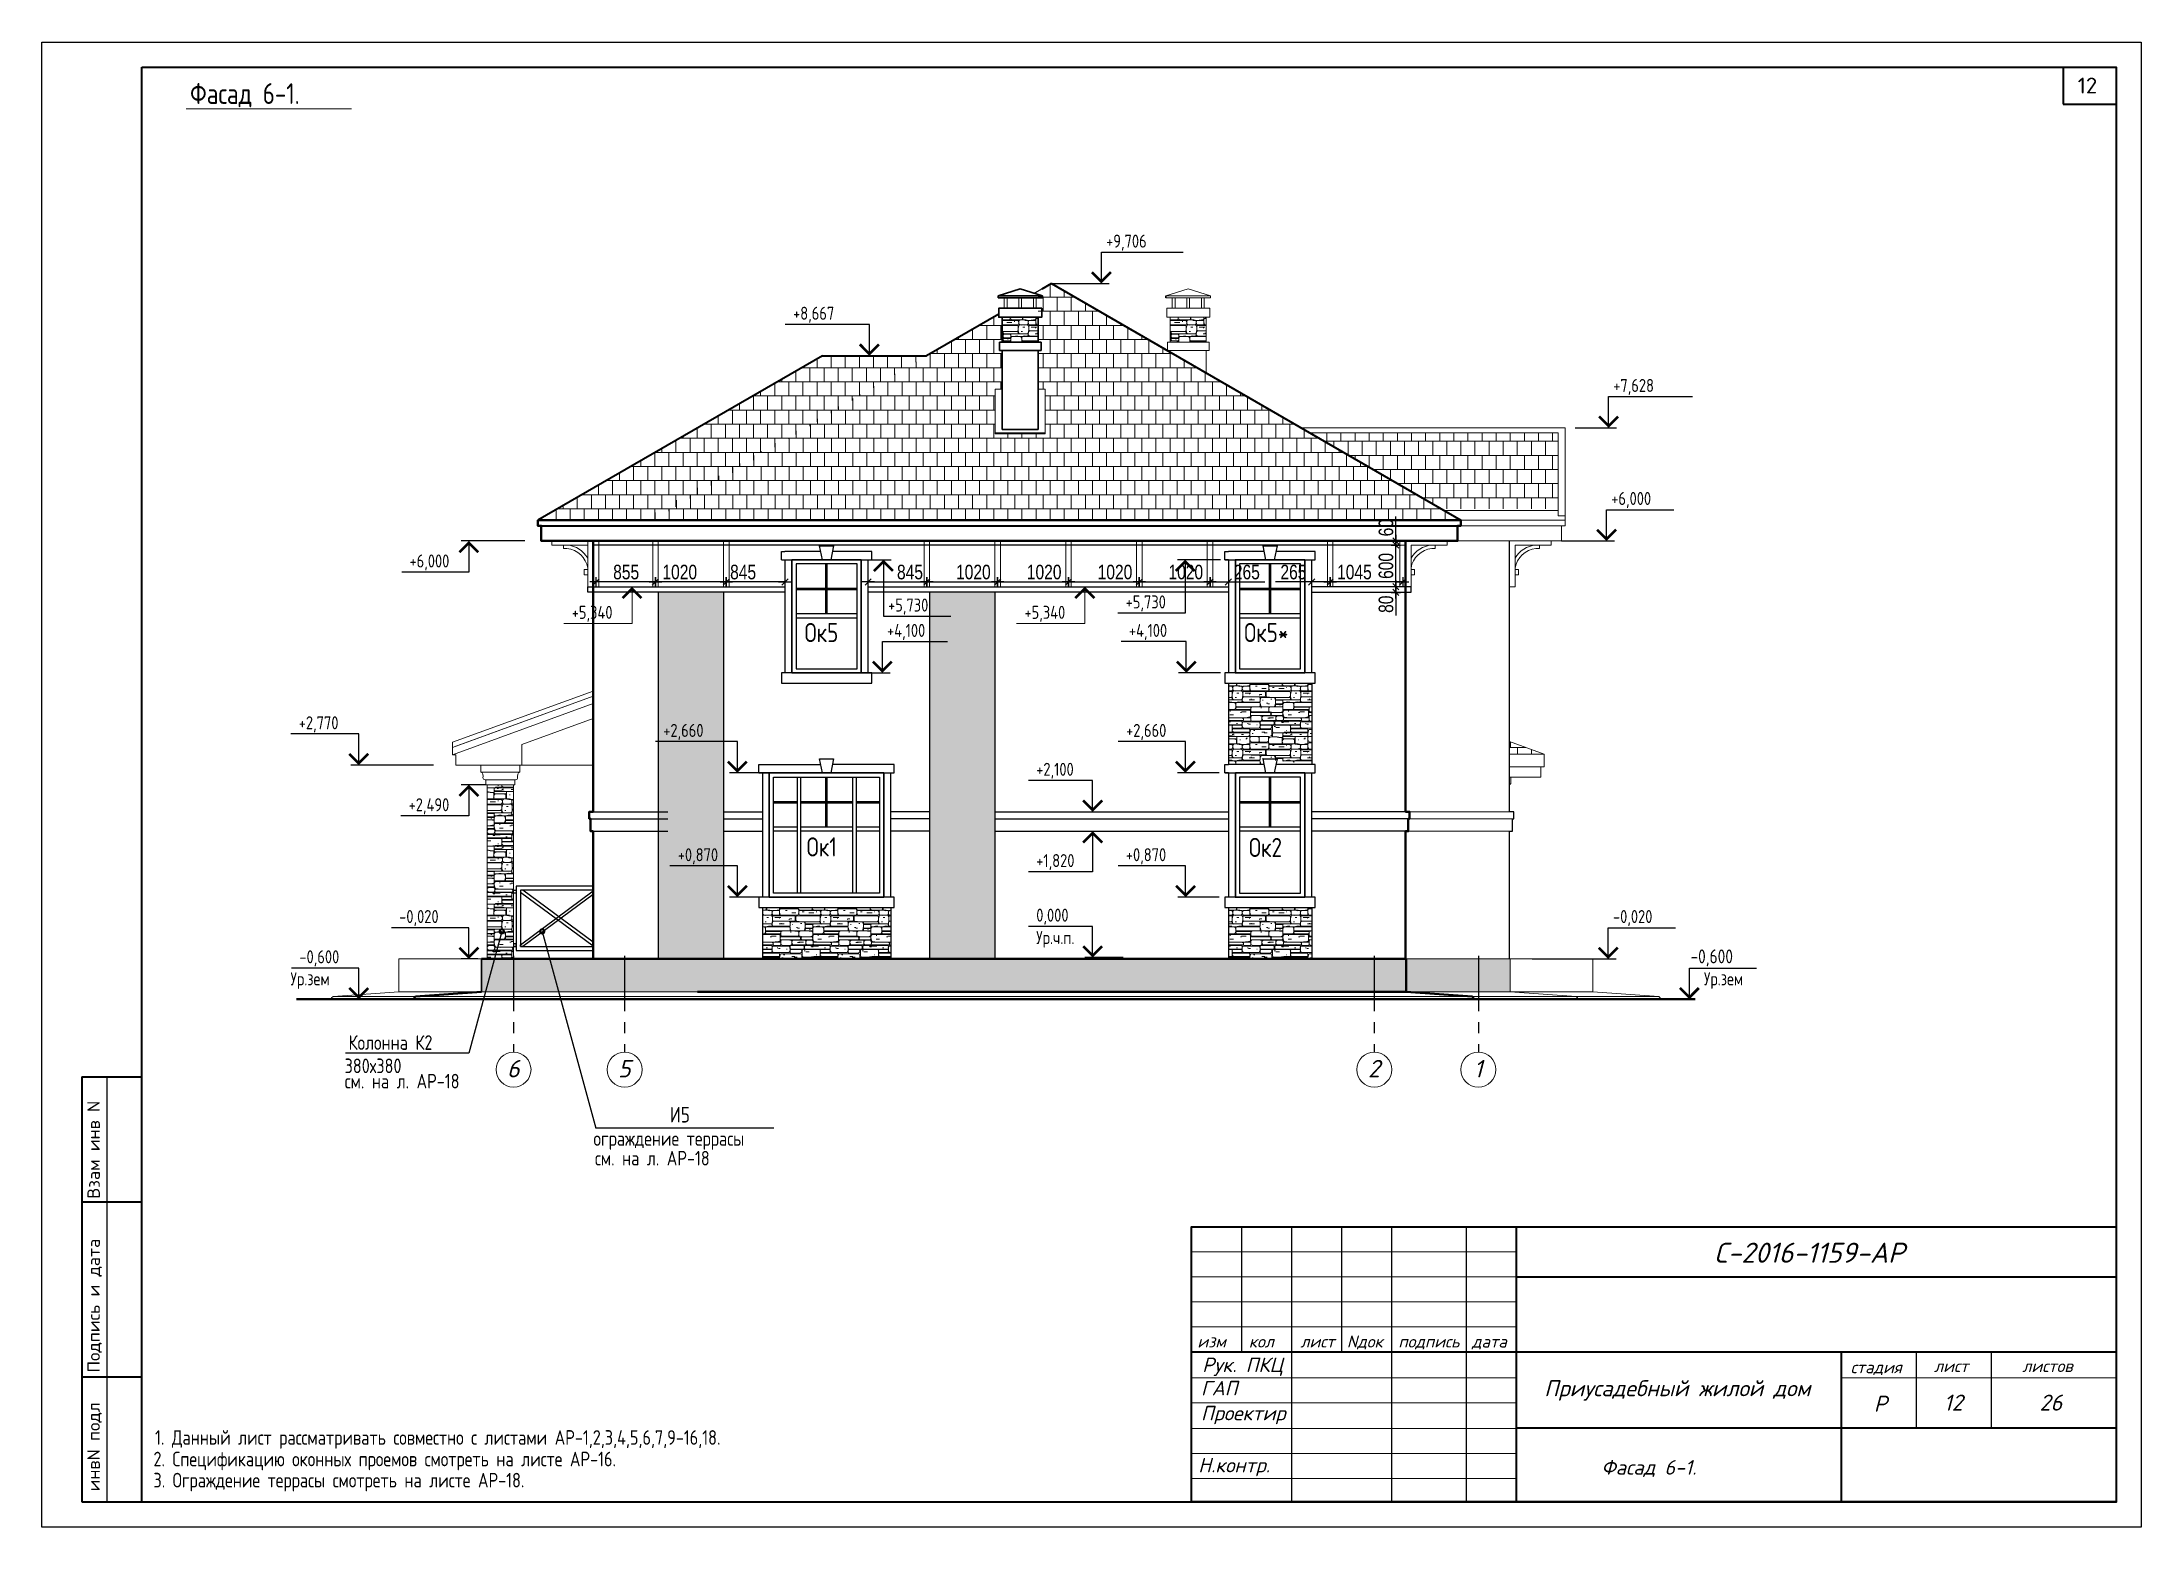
# Model space of a CAD drawing. Extents: x -12289450 to -10763036, y -7834513 to -6150123.
# Drawn here: x -11146059 to -11115819, y -7715920 to -7694536 of the extents above; entities that cross this region are included whole.
import ezdxf
from ezdxf.enums import TextEntityAlignment as Align

# ---------------------------------------------------------------- set-up
doc = ezdxf.new("R2010")
doc.units = 0
doc.header["$LTSCALE"] = 25
doc.header["$PDMODE"] = 35
for name, pattern in [('CENTER', [50.8, 31.75, -6.35, 6.35, -6.35]), ('HIDDEN', [9.525, 6.35, -3.175]), ('HIDDEN2', [4.7625, 3.175, -1.5875])]:
    doc.linetypes.add(name, pattern=pattern)
doc.layers.get('DefPoints').update_dxf_attribs({"color": 10, "lineweight": 30})
for name, color, linetype, lineweight in [('- Спрятан_Ном_пера__41', 7, 'Continuous', 9), ('RAZMER', 7, 'Continuous', 9), ('Двери демонтаж', 15, 'Continuous', 9), ('Интерьер - Лестница_Ном_пера__21', 7, 'Continuous', 40), ('СТЕНЫ', 5, 'Continuous', 40)]:
    doc.layers.add(name, color=color, linetype=linetype, lineweight=lineweight)
for name, color, linetype in [('003-ТЕКСТ', 7, 'Continuous'), ('004-ВСПЛИНИИ', 15, 'Continuous'), ('005-РАЗМЕРЫ', 252, 'Continuous'), ('008-ШТРИХОВКА', 252, 'Continuous'), ('014-ОСИ', 251, 'CENTER'), ('Annotation - Text', 7, 'Continuous'), ('ArchiCAD', 7, 'Continuous'), ('EEE', 7, 'Continuous'), ('kassa', 7, 'Continuous'), ('Крыши', 7, 'Continuous'), ('Новое', 51, 'Continuous'), ('Примечания', 7, 'Continuous')]:
    doc.layers.add(name, color=color, linetype=linetype)
doc.styles.add('gismo', font='isocpeui.ttf')
doc.styles.add('GOST 2.304', font='cs_gost2304.shx')
doc.styles.add('SIMP701', font='simplex701.shx')
doc.styles.get("Standard").update_dxf_attribs({"font": 'arial.ttf'})
doc.styles.add('TXT0', font='txt', dxfattribs={"width": 0.8})
doc.dimstyles.new('Копия(5) РАЗМЕРЫ', dxfattribs={"dimscale": 30, "dimtxt": 7, "dimasz": 0.15, "dimexe": 0, "dimexo": 0, "dimgap": 1.2, "dimtad": 1, "dimdec": 0, "dimzin": 0, "dimdsep": 46, "dimtxsty": 'TXT0', "dimblk1": 'A8MITTA', "dimblk2": 'A8MITTA', "dimsah": 1, "dimcen": 2, "dimse1": 1, "dimse2": 1, "dimadec": 0, "dimazin": 0, "dimtp": 6, "dimtm": 6, "dimtfac": 1, "dimtdec": 0, "dimtofl": 0, "dimtmove": 0, "dimatfit": 3, "dimldrblk": 'A8MITTA', "dimfxl": 0, "dimtolj": 1, "dimtzin": 0, "dimarcsym": 0})
pattern_1 = [(180, (483553.55, -638667), (-1e-13, -837.9), [184.338, -653.562]), (0, (482740.8, -638700.5), (0, 837.9), [108.927, -728.973]), (0, (482849.7, -638742.4), (0, 837.9), [58.653, -779.247]), (315, (482841.34, -638734.06), (837.899983, -2e-13), [11.8497, -1173.11985]), (270, (482841.3, -638725.7), (837.9, -2e-13), [8.379, -829.521]), (270, (482841.3, -638708.9), (837.9, -2e-13), [16.758, -821.142]), (225, (482849.7, -638700.54), (-1e-13, -837.899983), [11.8497, -1173.11985]), (180, (483084.3, -638700.5), (-1e-13, -837.9), [234.612, -603.288]), (135, (483092.7, -638708.9), (-837.899983, 7e-14), [11.8497, -1173.11985]), (90, (483092.7, -638717.3), (-837.9, 5e-14), [8.379, -829.521]), (180, (483084.3, -638222.9), (-1e-13, -837.9), [351.918, -485.982]), (180, (483008.9, -638390.5), (-1e-13, -837.9), [159.201, -678.699]), (180, (483201.6, -638013.5), (-1e-13, -837.9), [343.539, -494.361]), (225, (483335.7, -638465.9), (-1e-13, -837.899983), [11.8497, -1173.11985]), (315, (483335.7, -638465.9), (837.899983, -2e-13), [11.8497, -1173.11985]), (45, (483101.1, -638164.3), (7e-14, 837.899983), [11.8497, -1173.11985]), (0, (482858.1, -638164.3), (0, 837.9), [242.991, -594.909]), (135, (483360.83, -638281.6), (-837.899983, 7e-14), [11.8497, -1173.11985]), (180, (483494.9, -638281.6), (-1e-13, -837.9), [134.064, -703.836]), (225, (483218.4, -638289.97), (-1e-13, -837.899983), [11.8497, -1173.11985]), (180, (483503.3, -638290), (-1e-13, -837.9), [284.886, -553.014]), (0, (482791.1, -638775.95), (0, 837.9), [16.758, -821.142]), (0, (482891.6, -638306.7), (0, 837.9), [8.379, -829.521]), (0, (482740.8, -638264.8), (0, 837.9), [50.274, -787.626]), (0, (482715.65, -638248.1), (0, 837.9), [16.758, -821.142]), (0, (483461.4, -638130.8), (0, 837.9), [33.516, -804.384]), (0, (483478.1, -638122.4), (0, 837.9), [67.032, -770.868]), (0, (482891.6, -638524.6), (0, 837.9), [8.379, -829.521]), (0, (482782.7, -638541.3), (0, 837.9), [75.411, -762.489]), (0, (482690.5, -638524.6), (0, 837.9), [25.137, -812.763]), (0, (483444.6, -638750.8), (0, 837.9), [16.758, -821.142]), (0, (483461.4, -638759.2), (0, 837.9), [25.137, -812.763]), (0, (483386, -638708.9), (0, 837.9), [8.379, -829.521]), (0, (483503.3, -638692.2), (0, 837.9), [16.758, -821.142]), (0, (482992.2, -638667), (0, 837.9), [16.758, -821.142]), (0, (483017.3, -638608.4), (0, 837.9), [25.137, -812.763]), (0, (483218.4, -638692.2), (0, 837.9), [8.379, -829.521]), (0, (483193.25, -638700.5), (0, 837.9), [75.411, -762.489]), (0, (483335.7, -638633.5), (0, 837.9), [8.379, -829.521]), (0, (483344.1, -638625.1), (0, 837.9), [33.516, -804.384]), (0, (483193.25, -638616.75), (0, 837.9), [8.379, -829.521]), (0, (483134.6, -638608.4), (0, 837.9), [83.79, -754.11]), (0, (483377.6, -638541.3), (0, 837.9), [58.653, -779.247]), (0, (483285.4, -638507.8), (0, 837.9), [25.137, -812.763]), (0, (483059.2, -638440.8), (0, 837.9), [8.379, -829.521]), (0, (483143, -638424), (0, 837.9), [16.758, -821.142]), (0, (483151.4, -638415.65), (0, 837.9), [16.758, -821.142]), (0, (482916.75, -638030.2), (0, 837.9), [8.379, -829.521]), (0, (482916.75, -638080.5), (0, 837.9), [50.274, -787.626]), (0, (483067.6, -638047), (0, 837.9), [16.758, -821.142]), (0, (483084.3, -638038.6), (0, 837.9), [67.032, -770.868]), (0, (483008.9, -638206.2), (0, 837.9), [16.758, -821.142]), (0, (482824.6, -638189.4), (0, 837.9), [25.137, -812.763]), (0, (482816.2, -638181), (0, 837.9), [108.927, -728.973]), (0, (483302.2, -638222.9), (0, 837.9), [8.379, -829.521]), (0, (483168.1, -638206.2), (0, 837.9), [8.379, -829.521]), (0, (483184.9, -638214.56), (0, 837.9), [25.137, -812.763]), (0, (483411.1, -638340.24), (0, 837.9), [41.895, -796.005]), (0, (483377.6, -638331.9), (0, 837.9), [41.895, -796.005]), (0, (483235.15, -638348.6), (0, 837.9), [16.758, -821.142]), (0, (483260.3, -638306.7), (0, 837.9), [16.758, -821.142]), (0, (483251.9, -638298.35), (0, 837.9), [16.758, -821.142]), (0, (483084.3, -638365.4), (0, 837.9), [25.137, -812.763]), (0, (482958.64, -638357), (0, 837.9), [16.758, -821.142]), (0, (482950.3, -638365.4), (0, 837.9), [16.758, -821.142]), (0, (482883.2, -638348.6), (0, 837.9), [16.758, -821.142]), (270, (482841.3, -637929.7), (837.9, -2e-13), [75.411, -762.489]), (243.43495, (482849.7, -637912.9), (3.1e-05, -837.899992), [18.736014, -1854.86532]), (251.56505, (483000.54, -637971.57), (-7e-06, -837.899987), [26.49673, -2623.1757]), (270, (483000.5, -637938.05), (837.9, -2e-13), [33.516, -804.384]), (288.43495, (482992.16, -637912.91), (837.9000444, -1675.799994), [26.49673, -2623.1757]), (333.43495, (482648.62, -638566.48), (837.899992, 3.1e-05), [18.736014, -1854.86532]), (296.56505, (482640.24, -638549.7), (837.900001, -837.900036), [18.736014, -1854.86532]), (270, (482640.2, -638516.2), (837.9, -2e-13), [33.516, -804.384]), (206.56505, (482657, -638507.82), (-837.900036, -837.900001), [18.736014, -1854.86532]), (26.565051, (482648.62, -637971.57), (837.900021, 837.900016), [18.736014, -1854.86532]), (348.69007, (482657, -638038.6), (837.8999923, 3.91e-05), [42.72469, -4229.7438]), (333.43495, (482640.24, -638030.22), (837.899992, 3.1e-05), [18.736014, -1854.86532]), (270, (482640.2, -637979.95), (837.9, -2e-13), [50.274, -787.626]), (225, (482648.6, -637971.57), (-1e-13, -837.899983), [11.8497, -1173.11985]), (0, (482648.6, -638499.44), (0, 837.9), [175.959, -661.941]), (315, (482631.86, -638482.7), (837.899983, -2e-13), [23.69939, -1161.27015]), (270, (482631.9, -638432.4), (837.9, -2e-13), [50.274, -787.626]), (243.43495, (482640.24, -638415.65), (3.1e-05, -837.899992), [18.736014, -1854.86532]), (225, (482648.6, -638407.3), (-1e-13, -837.899983), [11.8497, -1173.11985]), (194.03624, (482682.14, -638398.9), (-2513.7000764, -837.899857), [34.547505, -3420.2028]), (0, (483008.9, -638390.5), (0, 837.9), [16.758, -821.142]), (0, (482782.7, -638759.2), (0, 837.9), [41.895, -796.005]), (0, (482740.8, -638767.6), (0, 837.9), [92.169, -745.731]), (45, (482740.8, -638114), (7e-14, 837.899983), [23.69939, -1161.27015]), (90, (482740.8, -638147.5), (-837.9, 5e-14), [33.516, -804.384]), (135, (482749.17, -638155.9), (-837.899983, 7e-14), [11.8497, -1173.11985]), (116.56505, (482849.7, -638122.4), (-837.900001, 837.900036), [18.736014, -1854.86532]), (90, (482849.7, -638139.15), (-837.9, 5e-14), [16.758, -821.142]), (63.434949, (482841.34, -638155.9), (-1.6e-05, 837.899992), [18.736014, -1854.86532]), (288.43495, (483377.6, -638130.77), (837.9000444, -1675.799994), [26.49673, -2623.1757]), (270, (483377.6, -638122.4), (837.9, -2e-13), [8.379, -829.521]), (243.43495, (483385.97, -638105.63), (3.1e-05, -837.899992), [18.736014, -1854.86532]), (251.56505, (483478.14, -638541.34), (-7e-06, -837.899987), [26.49673, -2623.1757]), (270, (483478.1, -638499.44), (837.9, -2e-13), [41.895, -796.005]), (296.56505, (483469.76, -638482.7), (837.900001, -837.900036), [18.736014, -1854.86532]), (288.43495, (483092.7, -638541.34), (837.9000444, -1675.799994), [26.49673, -2623.1757]), (270, (483092.7, -638533), (837.9, -2e-13), [8.379, -829.521]), (243.43495, (483101.1, -638516.2), (3.1e-05, -837.899992), [18.736014, -1854.86532]), (243.43495, (482958.64, -638549.7), (3.1e-05, -837.899992), [18.736014, -1854.86532]), (270, (482958.64, -638533), (837.9, -2e-13), [16.758, -821.142]), (296.56505, (482950.26, -638516.2), (837.900001, -837.900036), [18.736014, -1854.86532]), (315, (483092.7, -638122.4), (837.899983, -2e-13), [23.69939, -1161.27015]), (63.434949, (482950.26, -638298.35), (-1.6e-05, 837.899992), [18.736014, -1854.86532]), (90, (482950.3, -638315.1), (-837.9, 5e-14), [16.758, -821.142]), (135, (482967, -638331.86), (-837.899983, 7e-14), [23.69939, -1161.27015]), (90, (483520, -638373.8), (-837.9, 5e-14), [75.411, -762.489]), (45, (483511.66, -638382.14), (7e-14, 837.899983), [11.8497, -1173.11985]), (270, (483469.8, -638398.9), (837.9, -2e-13), [58.653, -779.247]), (270, (483335.7, -638398.9), (837.9, -2e-13), [67.032, -770.868]), (108.43495, (483570.3, -638700.54), (-837.9000444, 1675.799994), [26.49673, -2623.1757]), (90, (483570.3, -638750.8), (-837.9, 5e-14), [50.274, -787.626]), (78.690068, (483561.93, -638792.71), (-9.9e-06, 837.8999923), [42.72469, -4229.7438]), (278.1301, (483352.46, -638734.06), (837.8997774, -5027.3998965), [59.24848, -5865.5994]), (270, (483352.46, -638700.5), (837.9, -2e-13), [33.516, -804.384]), (251.56505, (483360.83, -638675.4), (-7e-06, -837.899987), [26.49673, -2623.1757]), (333.43495, (482933.5, -638667.02), (837.899992, 3.1e-05), [18.736014, -1854.86532]), (180, (482941.9, -638700.5), (-1e-13, -837.9), [58.653, -779.247]), (0, (482849.7, -638340.24), (0, 837.9), [343.539, -494.361]), (180, (482992.2, -638742.4), (-1e-13, -837.9), [83.79, -754.11]), (189.46232, (483042.43, -638734.06), (-4189.4998786, -837.8998155), [50.96747, -5045.7792]), (180, (483084.3, -638734.06), (-1e-13, -837.9), [41.895, -796.005]), (0, (483017.3, -638700.5), (0, 837.9), [25.137, -812.763]), (0, (482900, -638700.5), (0, 837.9), [25.137, -812.763]), (180, (482757.55, -638398.9), (-1e-13, -837.9), [75.411, -762.489]), (90, (482841.3, -638390.5), (-837.9, 5e-14), [50.274, -787.626]), (63.434949, (482832.96, -638407.27), (-1.6e-05, 837.899992), [18.736014, -1854.86532]), (0, (482807.8, -638407.3), (0, 837.9), [25.137, -812.763]), (350.53768, (482757.55, -638398.9), (837.8999918, 3.62e-05), [50.96747, -5045.7792]), (0, (482782.7, -638407.3), (0, 837.9), [41.895, -796.005]), (350.53768, (482732.41, -638398.9), (837.8999918, 3.62e-05), [50.96747, -5045.7792]), (350.53768, (483419.49, -637963.19), (837.8999918, 3.62e-05), [50.96747, -5045.7792]), (0, (483243.5, -637963.2), (0, 837.9), [175.959, -661.941]), (26.565051, (483226.77, -637971.57), (837.900021, 837.900016), [18.736014, -1854.86532]), (0, (483008.9, -637971.6), (0, 837.9), [209.475, -628.425]), (0, (482967, -637904.5), (0, 837.9), [16.758, -821.142]), (341.56505, (482941.88, -637896.16), (837.899987, -7e-06), [26.49673, -2623.1757]), (0, (482908.4, -637896.16), (0, 837.9), [33.516, -804.384]), (9.4623222, (482858.1, -637904.53), (4189.4998465, 837.8999764), [50.96747, -5045.7792]), (348.69007, (482791.06, -637963.19), (837.8999923, 3.91e-05), [42.72469, -4229.7438]), (0, (482665.4, -637963.2), (0, 837.9), [125.685, -712.215]), (8.1301023, (482774.3, -638046.98), (5027.3998629, 837.8999792), [59.24848, -5865.5994]), (0, (482698.9, -638047), (0, 837.9), [75.411, -762.489]), (281.30993, (482841.34, -638063.74), (837.8998758, -3351.6001317), [42.72469, -4229.7438]), (270, (482841.3, -638038.6), (837.9, -2e-13), [25.137, -812.763]), (243.43495, (482849.7, -638021.84), (3.1e-05, -837.899992), [18.736014, -1854.86532]), (0, (483117.84, -638005.1), (0, 837.9), [50.274, -787.626]), (0, (482908.4, -638005.1), (0, 837.9), [41.895, -796.005]), (0, (483184.9, -638114), (0, 837.9), [16.758, -821.142]), (9.4623222, (483134.6, -638122.39), (4189.4998465, 837.8999764), [50.96747, -5045.7792]), (0, (482933.5, -638122.4), (0, 837.9), [201.096, -636.804]), (0, (482933.5, -638122.4), (0, 837.9), [58.653, -779.247]), (353.65981, (482858.09, -638114.01), (837.8999791, 3.02e-05), [75.87507, -7511.6322]), (180, (483494.9, -638088.9), (-1e-13, -837.9), [276.507, -561.393]), (0, (483218.4, -638047), (0, 837.9), [276.507, -561.393]), (0, (483360.8, -638222.9), (0, 837.9), [184.338, -653.562]), (0, (483360.8, -638172.7), (0, 837.9), [184.338, -653.562]), (0, (483243.5, -638172.7), (0, 837.9), [117.306, -720.594]), (333.43495, (483226.77, -638164.3), (837.899992, 3.1e-05), [18.736014, -1854.86532]), (348.69007, (483327.32, -638088.87), (837.8999923, 3.91e-05), [42.72469, -4229.7438]), (14.036243, (483226.77, -638097.25), (2513.7000325, 837.8999888), [34.547505, -3420.2028]), (180, (482950.3, -638382.1), (-1e-13, -837.9), [67.032, -770.868]), (0, (482732.4, -638172.7), (0, 837.9), [351.918, -485.982]), (0, (482992.2, -638231.3), (0, 837.9), [50.274, -787.626]), (0, (482858.1, -638331.9), (0, 837.9), [83.79, -754.11]), (165.96376, (482732.4, -638340.24), (-837.8999707, -6.1e-05), [34.547505, -3420.2028]), (180, (482791.1, -638340.24), (-1e-13, -837.9), [58.653, -779.247]), (187.12502, (482858.09, -638331.86), (-5865.3000122, -837.9003778), [67.55366, -6687.8121]), (0, (482698.9, -638231.3), (0, 837.9), [242.991, -594.909]), (0, (483008.9, -638801.1), (0, 837.9), [335.16, -502.74]), (0, (483268.7, -638734.06), (0, 837.9), [41.895, -796.005]), (0, (483008.9, -638742.4), (0, 837.9), [335.16, -502.74]), (296.56505, (483092.7, -638708.92), (837.900001, -837.900036), [18.736014, -1854.86532]), (270, (483092.7, -638700.5), (837.9, -2e-13), [8.379, -829.521]), (255.96376, (483101.09, -638667.02), (6.1e-05, -837.8999707), [34.547505, -3420.2028]), (0, (483109.5, -638658.64), (0, 837.9), [310.023, -527.877]), (284.03624, (483201.63, -638532.96), (837.899857, -2513.7000764), [34.547505, -3420.2028]), (270, (483201.6, -638507.8), (837.9, -2e-13), [25.137, -812.763]), (251.56505, (483210, -638482.69), (-7e-06, -837.899987), [26.49673, -2623.1757]), (0, (483109.5, -638583.2), (0, 837.9), [310.023, -527.877]), (180, (483444.6, -638474.3), (-1e-13, -837.9), [100.548, -737.352]), (206.56505, (483461.4, -638465.93), (-837.900036, -837.900001), [18.736014, -1854.86532]), (315, (483201.63, -638449.17), (837.899983, -2e-13), [11.8497, -1173.11985]), (270, (483201.6, -638432.4), (837.9, -2e-13), [16.758, -821.142]), (243.43495, (483210, -638398.9), (3.1e-05, -837.899992), [18.736014, -1854.86532]), (135, (483335.7, -638407.3), (-837.899983, 7e-14), [23.69939, -1161.27015]), (165.96376, (483251.9, -638474.3), (-837.8999707, -6.1e-05), [34.547505, -3420.2028]), (180, (483327.3, -638474.3), (-1e-13, -837.9), [75.411, -762.489]), (0, (483210, -638482.7), (0, 837.9), [259.749, -578.151]), (26.565051, (482925.13, -638667.02), (837.900021, 837.900016), [18.736014, -1854.86532]), (0, (482891.6, -638667), (0, 837.9), [33.516, -804.384]), (0, (482682.1, -638667), (0, 837.9), [83.79, -754.11]), (353.65981, (482606.72, -638658.645), (837.8999791, 3.02e-05), [75.87507, -7511.6322]), (0, (482606.7, -638583.2), (0, 837.9), [335.16, -502.74]), (0, (482665.4, -638574.85), (0, 837.9), [276.507, -561.393]), (0, (482657, -638507.8), (0, 837.9), [284.886, -553.014]), (260.53768, (483101.09, -638641.89), (3.62e-05, -837.8999918), [50.96747, -5045.7792]), (270, (483101.1, -638608.4), (837.9, -2e-13), [33.516, -804.384]), (288.43495, (483092.7, -638583.23), (837.9000444, -1675.799994), [26.49673, -2623.1757]), (284.03624, (482950.26, -638658.64), (837.899857, -2513.7000764), [34.547505, -3420.2028]), (270, (482950.3, -638625.1), (837.9, -2e-13), [33.516, -804.384]), (258.69007, (482958.64, -638583.23), (3.91e-05, -837.8999923), [42.72469, -4229.7438]), (45, (483084.3, -638566.5), (7e-14, 837.899983), [11.8497, -1173.11985]), (11.309932, (483042.43, -638574.85), (3351.6001025, 837.8999928), [42.72469, -4229.7438]), (0, (483000.5, -638574.85), (0, 837.9), [41.895, -796.005]), (345.96376, (482967.02, -638566.48), (837.8999707, 6.1e-05), [34.547505, -3420.2028]), (198.43495, (482992.16, -638499.44), (-1675.799994, -837.9000444), [26.49673, -2623.1757]), (180, (483017.3, -638499.44), (-1e-13, -837.9), [25.137, -812.763]), (165.96376, (483050.81, -638507.82), (-837.8999707, -6.1e-05), [34.547505, -3420.2028]), (180, (483084.3, -638507.8), (-1e-13, -837.9), [33.516, -804.384]), (0, (482992.2, -638499.44), (0, 837.9), [8.379, -829.521]), (0, (482849.7, -638499.44), (0, 837.9), [150.822, -687.078]), (345.96376, (482967.02, -638424.03), (837.8999707, 6.1e-05), [34.547505, -3420.2028]), (0, (482891.6, -638424), (0, 837.9), [75.411, -762.489]), (11.309932, (482849.72, -638432.41), (3351.6001025, 837.8999928), [42.72469, -4229.7438]), (296.56505, (482832.96, -638474.3), (837.900001, -837.900036), [18.736014, -1854.86532]), (270, (482832.96, -638465.9), (837.9, -2e-13), [8.379, -829.521]), (251.56505, (482841.34, -638440.8), (-7e-06, -837.899987), [26.49673, -2623.1757]), (270, (483017.3, -638398.9), (837.9, -2e-13), [100.548, -737.352]), (351.8699, (482950.26, -638382.14), (837.8999899, 3.95e-05), [59.24848, -5865.5994]), (0, (482908.4, -638382.1), (0, 837.9), [41.895, -796.005]), (0, (483168.1, -638499.44), (0, 837.9), [25.137, -812.763]), (14.036243, (483134.6, -638507.82), (2513.7000325, 837.8999888), [34.547505, -3420.2028]), (0, (483101.1, -638507.8), (0, 837.9), [33.516, -804.384]), (348.69007, (483059.19, -638499.44), (837.8999923, 3.91e-05), [42.72469, -4229.7438]), (0, (483017.3, -638499.44), (0, 837.9), [41.895, -796.005]), (180, (483193.25, -638390.5), (-1e-13, -837.9), [167.58, -670.32]), (14.036243, (483478.14, -638390.52), (2513.7000325, 837.8999888), [34.547505, -3420.2028]), (0, (483268.7, -638390.5), (0, 837.9), [209.475, -628.425]), (243.43495, (483352.46, -638248.07), (3.1e-05, -837.899992), [18.736014, -1854.86532]), (270, (483352.46, -638222.9), (837.9, -2e-13), [25.137, -812.763]), (281.30993, (483344.08, -638181.04), (837.8998758, -3351.6001317), [42.72469, -4229.7438]), (296.56505, (483092.7, -638248.07), (837.900001, -837.900036), [18.736014, -1854.86532]), (270, (483092.7, -638206.2), (837.9, -2e-13), [41.895, -796.005]), (251.56505, (483101.09, -638181.04), (-7e-06, -837.899987), [26.49673, -2623.1757]), (0, (483101.1, -638181), (0, 837.9), [242.991, -594.909]), (0, (483109.5, -638273.2), (0, 837.9), [226.233, -611.667]), (26.565051, (483494.9, -638281.6), (837.900021, 837.900016), [18.736014, -1854.86532]), (333.43495, (483503.28, -638289.97), (837.899992, 3.1e-05), [18.736014, -1854.86532]), (90, (483210, -638306.7), (-837.9, 5e-14), [8.379, -829.521]), (75.963757, (483201.63, -638340.24), (-1.7e-05, 837.8999707), [34.547505, -3420.2028]), (90, (483201.6, -638390.5), (-837.9, 5e-14), [50.274, -787.626]), (0, (482958.64, -638281.6), (0, 837.9), [234.612, -603.288]), (0, (482992.2, -638273.2), (0, 837.9), [41.895, -796.005]), (180, (483084.3, -638273.2), (-1e-13, -837.9), [125.685, -712.215]), (225, (483092.7, -638264.83), (-1e-13, -837.899983), [11.8497, -1173.11985]), (270, (483092.7, -638239.7), (837.9, -2e-13), [25.137, -812.763]), (315, (483084.3, -638231.3), (837.899983, -2e-13), [11.8497, -1173.11985]), (0, (482958.64, -638231.3), (0, 837.9), [125.685, -712.215]), (45, (482950.26, -638239.7), (7e-14, 837.899983), [11.8497, -1173.11985]), (90, (482950.3, -638264.8), (-837.9, 5e-14), [25.137, -812.763]), (135, (482958.64, -638273.2), (-837.899983, 7e-14), [11.8497, -1173.11985]), (26.565051, (483176.5, -638390.5), (837.900021, 837.900016), [18.736014, -1854.86532]), (0, (483134.6, -638390.5), (0, 837.9), [41.895, -796.005]), (0, (482849.7, -638382.1), (0, 837.9), [33.516, -804.384]), (180, (483193.25, -638331.9), (-1e-13, -837.9), [226.233, -611.667]), (180, (483511.66, -638231.3), (-1e-13, -837.9), [150.822, -687.078]), (225, (483092.7, -638725.7), (-1e-13, -837.899983), [11.8497, -1173.11985]), (45, (482832.96, -638759.2), (7e-14, 837.899983), [11.8497, -1173.11985]), (315, (482832.96, -638708.9), (837.899983, -2e-13), [11.8497, -1173.11985]), (45, (482732.4, -638717.3), (7e-14, 837.899983), [11.8497, -1173.11985]), (315, (482732.4, -638750.8), (837.899983, -2e-13), [11.8497, -1173.11985]), (45, (482732.4, -638775.95), (7e-14, 837.899983), [11.8497, -1173.11985]), (315, (482732.4, -638792.7), (837.899983, -2e-13), [11.8497, -1173.11985]), (225, (482841.34, -638792.7), (-1e-13, -837.899983), [11.8497, -1173.11985]), (315, (482832.96, -638767.6), (837.899983, -2e-13), [11.8497, -1173.11985]), (315, (483000.54, -638792.7), (837.899983, -2e-13), [11.8497, -1173.11985]), (45, (483000.54, -638750.8), (7e-14, 837.899983), [11.8497, -1173.11985]), (225, (483561.93, -638792.7), (-1e-13, -837.899983), [11.8497, -1173.11985]), (315, (483553.55, -638667), (837.899983, -2e-13), [11.8497, -1173.11985]), (45, (483360.83, -638675.4), (7e-14, 837.899983), [11.8497, -1173.11985]), (315, (483360.83, -638792.7), (837.899983, -2e-13), [11.8497, -1173.11985]), (225, (483352.46, -638792.7), (-1e-13, -837.899983), [11.8497, -1173.11985]), (315, (483344.1, -638742.43), (837.899983, -2e-13), [11.8497, -1173.11985]), (225, (483352.46, -638725.7), (-1e-13, -837.899983), [11.8497, -1173.11985]), (315, (483344.1, -638667), (837.899983, -2e-13), [11.8497, -1173.11985]), (315, (483101.1, -638725.7), (837.899983, -2e-13), [11.8497, -1173.11985]), (45, (483101.1, -638667), (7e-14, 837.899983), [11.8497, -1173.11985]), (45, (483084.3, -638700.54), (7e-14, 837.899983), [11.8497, -1173.11985]), (315, (482958.64, -638692.16), (837.899983, -2e-13), [11.8497, -1173.11985]), (225, (482950.26, -638692.16), (-1e-13, -837.899983), [11.8497, -1173.11985]), (315, (482732.4, -638692.16), (837.899983, -2e-13), [11.8497, -1173.11985]), (45, (482732.4, -638675.4), (7e-14, 837.899983), [11.8497, -1173.11985]), (135, (483109.46, -638658.64), (-837.899983, 7e-14), [11.8497, -1173.11985]), (225, (483427.87, -638650.27), (-1e-13, -837.899983), [11.8497, -1173.11985]), (315, (483419.5, -638583.23), (837.899983, -2e-13), [11.8497, -1173.11985]), (45, (483101.1, -638591.6), (7e-14, 837.899983), [11.8497, -1173.11985]), (315, (483084.3, -638574.85), (837.899983, -2e-13), [11.8497, -1173.11985]), (315, (483084.3, -638507.8), (837.899983, -2e-13), [11.8497, -1173.11985]), (45, (482958.64, -638516.2), (7e-14, 837.899983), [11.8497, -1173.11985]), (315, (482958.64, -638558.1), (837.899983, -2e-13), [11.8497, -1173.11985]), (45, (482958.64, -638583.23), (7e-14, 837.899983), [11.8497, -1173.11985]), (225, (482950.26, -638650.27), (-1e-13, -837.899983), [11.8497, -1173.11985]), (315, (482598.35, -638650.27), (837.899983, -2e-13), [11.8497, -1173.11985]), (225, (482606.7, -638583.23), (-1e-13, -837.899983), [11.8497, -1173.11985]), (315, (482941.9, -638583.23), (837.899983, -2e-13), [11.8497, -1173.11985]), (225, (482950.26, -638566.5), (-1e-13, -837.899983), [11.8497, -1173.11985]), (315, (482941.9, -638507.8), (837.899983, -2e-13), [11.8497, -1173.11985]), (225, (482832.96, -638491.06), (-1e-13, -837.899983), [11.8497, -1173.11985]), (315, (482824.6, -638407.3), (837.899983, -2e-13), [11.8497, -1173.11985]), (45, (482690.5, -638348.6), (7e-14, 837.899983), [11.8497, -1173.11985]), (315, (482690.5, -638390.5), (837.899983, -2e-13), [11.8497, -1173.11985]), (45, (483017.3, -638398.9), (7e-14, 837.899983), [11.8497, -1173.11985]), (45, (483000.54, -638499.44), (7e-14, 837.899983), [11.8497, -1173.11985]), (315, (482841.34, -638491.06), (837.899983, -2e-13), [11.8497, -1173.11985]), (45, (482841.34, -638440.8), (7e-14, 837.899983), [11.8497, -1173.11985]), (315, (483000.54, -638432.4), (837.899983, -2e-13), [11.8497, -1173.11985]), (225, (483017.3, -638415.65), (-1e-13, -837.899983), [11.8497, -1173.11985]), (315, (483008.9, -638390.5), (837.899983, -2e-13), [11.8497, -1173.11985]), (315, (482841.34, -638415.65), (837.899983, -2e-13), [11.8497, -1173.11985]), (45, (482841.34, -638398.9), (7e-14, 837.899983), [11.8497, -1173.11985]), (315, (482841.34, -638373.76), (837.899983, -2e-13), [11.8497, -1173.11985]), (45, (482841.34, -638348.6), (7e-14, 837.899983), [11.8497, -1173.11985]), (315, (483193.25, -638340.24), (837.899983, -2e-13), [11.8497, -1173.11985]), (225, (483201.63, -638373.76), (-1e-13, -837.899983), [11.8497, -1173.11985]), (315, (483193.25, -638390.5), (837.899983, -2e-13), [11.8497, -1173.11985]), (45, (483193.25, -638499.44), (7e-14, 837.899983), [11.8497, -1173.11985]), (45, (483193.25, -638574.85), (7e-14, 837.899983), [11.8497, -1173.11985]), (315, (483101.1, -638566.5), (837.899983, -2e-13), [11.8497, -1173.11985]), (45, (483101.1, -638516.2), (7e-14, 837.899983), [11.8497, -1173.11985]), (315, (483193.25, -638507.8), (837.899983, -2e-13), [11.8497, -1173.11985]), (135, (483218.4, -638574.85), (-837.899983, 7e-14), [11.8497, -1173.11985]), (225, (483469.76, -638566.5), (-1e-13, -837.899983), [11.8497, -1173.11985]), (315, (483210, -638457.55), (837.899983, -2e-13), [11.8497, -1173.11985]), (45, (483210, -638398.9), (7e-14, 837.899983), [11.8497, -1173.11985]), (45, (483461.4, -638465.9), (7e-14, 837.899983), [11.8497, -1173.11985]), (45, (483335.7, -638398.9), (7e-14, 837.899983), [11.8497, -1173.11985]), (315, (483461.4, -638390.5), (837.899983, -2e-13), [11.8497, -1173.11985]), (135, (483520.04, -638239.7), (-837.899983, 7e-14), [11.8497, -1173.11985]), (45, (483511.66, -638273.2), (7e-14, 837.899983), [11.8497, -1173.11985]), (225, (483201.63, -638323.5), (-1e-13, -837.899983), [11.8497, -1173.11985]), (315, (483193.25, -638281.6), (837.899983, -2e-13), [11.8497, -1173.11985]), (135, (483553.55, -638181.04), (-837.899983, 7e-14), [11.8497, -1173.11985]), (45, (483545.2, -638222.94), (7e-14, 837.899983), [11.8497, -1173.11985]), (315, (483352.46, -638214.56), (837.899983, -2e-13), [11.8497, -1173.11985]), (45, (483352.46, -638181.04), (7e-14, 837.899983), [11.8497, -1173.11985]), (45, (483352.46, -638239.7), (7e-14, 837.899983), [11.8497, -1173.11985]), (225, (483344.1, -638264.83), (-1e-13, -837.899983), [11.8497, -1173.11985]), (315, (483101.1, -638264.83), (837.899983, -2e-13), [11.8497, -1173.11985]), (225, (482950.26, -638323.5), (-1e-13, -837.899983), [11.8497, -1173.11985]), (315, (482690.5, -638323.5), (837.899983, -2e-13), [11.8497, -1173.11985]), (45, (482690.5, -638239.7), (7e-14, 837.899983), [11.8497, -1173.11985]), (315, (482941.9, -638231.3), (837.899983, -2e-13), [11.8497, -1173.11985]), (225, (483092.7, -638214.56), (-1e-13, -837.899983), [11.8497, -1173.11985]), (315, (483084.3, -638172.66), (837.899983, -2e-13), [11.8497, -1173.11985]), (315, (482724.03, -638214.56), (837.899983, -2e-13), [11.8497, -1173.11985]), (225, (482732.4, -638172.66), (-1e-13, -837.899983), [11.8497, -1173.11985]), (315, (482673.76, -638080.5), (837.899983, -2e-13), [11.8497, -1173.11985]), (45, (482673.76, -638055.36), (7e-14, 837.899983), [11.8497, -1173.11985]), (315, (482832.96, -637971.57), (837.899983, -2e-13), [11.8497, -1173.11985]), (225, (482841.34, -638030.2), (-1e-13, -837.899983), [11.8497, -1173.11985]), (315, (482832.96, -638047), (837.899983, -2e-13), [11.8497, -1173.11985]), (225, (482841.34, -638080.5), (-1e-13, -837.899983), [11.8497, -1173.11985]), (315, (482749.17, -638155.9), (837.899983, -2e-13), [11.8497, -1173.11985]), (225, (482841.34, -638155.9), (-1e-13, -837.899983), [11.8497, -1173.11985]), (315, (482832.96, -638097.25), (837.899983, -2e-13), [11.8497, -1173.11985]), (315, (482849.7, -638155.9), (837.899983, -2e-13), [11.8497, -1173.11985]), (45, (482849.7, -638130.77), (7e-14, 837.899983), [11.8497, -1173.11985]), (315, (483092.7, -638122.4), (837.899983, -2e-13), [11.8497, -1173.11985]), (315, (483109.46, -638164.3), (837.899983, -2e-13), [11.8497, -1173.11985]), (45, (483109.46, -638130.77), (7e-14, 837.899983), [11.8497, -1173.11985]), (225, (483218.4, -638164.3), (-1e-13, -837.899983), [11.8497, -1173.11985]), (315, (483210, -638122.4), (837.899983, -2e-13), [11.8497, -1173.11985]), (315, (483218.4, -638155.9), (837.899983, -2e-13), [11.8497, -1173.11985]), (225, (483377.6, -638155.9), (-1e-13, -837.899983), [23.69939, -1161.27015]), (315, (483386, -638155.9), (837.899983, -2e-13), [11.8497, -1173.11985]), (225, (483578.7, -638155.9), (-1e-13, -837.899983), [11.8497, -1173.11985]), (315, (483570.3, -638097.25), (837.899983, -2e-13), [11.8497, -1173.11985]), (45, (483386, -638105.63), (7e-14, 837.899983), [11.8497, -1173.11985]), (315, (483369.2, -638097.25), (837.899983, -2e-13), [11.8497, -1173.11985]), (45, (483218.4, -638105.63), (7e-14, 837.899983), [11.8497, -1173.11985]), (45, (483201.63, -638114), (7e-14, 837.899983), [11.8497, -1173.11985]), (315, (482849.7, -638105.63), (837.899983, -2e-13), [11.8497, -1173.11985]), (225, (482858.1, -638013.46), (-1e-13, -837.899983), [11.8497, -1173.11985]), (315, (483201.63, -638013.46), (837.899983, -2e-13), [11.8497, -1173.11985]), (225, (483218.4, -637996.7), (-1e-13, -837.899983), [11.8497, -1173.11985]), (315, (483000.54, -637996.7), (837.899983, -2e-13), [11.8497, -1173.11985]), (45, (483000.54, -637979.95), (7e-14, 837.899983), [11.8497, -1173.11985]), (45, (482983.8, -638005.1), (7e-14, 837.899983), [11.8497, -1173.11985]), (45, (482849.7, -637912.9), (7e-14, 837.899983), [11.8497, -1173.11985]), (315, (482983.8, -637904.53), (837.899983, -2e-13), [11.8497, -1173.11985]), (45, (483494.9, -638088.9), (7e-14, 837.899983), [11.8497, -1173.11985]), (315, (483210, -638080.5), (837.899983, -2e-13), [11.8497, -1173.11985]), (225, (483218.4, -638047), (-1e-13, -837.899983), [11.8497, -1173.11985]), (315, (483494.9, -638047), (837.899983, -2e-13), [11.8497, -1173.11985]), (45, (483469.76, -638038.6), (7e-14, 837.899983), [11.8497, -1173.11985]), (315, (483218.4, -638030.2), (837.899983, -2e-13), [11.8497, -1173.11985]), (45, (483218.4, -637979.95), (7e-14, 837.899983), [11.8497, -1173.11985]), (315, (483469.76, -637971.57), (837.899983, -2e-13), [11.8497, -1173.11985]), (270, (482598.35, -638591.6), (837.9, -2e-13), [58.653, -779.247]), (270, (482841.3, -637988.3), (837.9, -2e-13), [41.895, -796.005]), (270, (483210, -638021.8), (837.9, -2e-13), [83.79, -754.11]), (270, (483218.4, -638105.6), (837.9, -2e-13), [58.653, -779.247]), (90, (483377.6, -638155.9), (-837.9, 5e-14), [50.274, -787.626]), (0, (482858.1, -638122.4), (0, 837.9), [234.612, -603.288]), (90, (482849.7, -638155.9), (-837.9, 5e-14), [25.137, -812.763]), (0, (483117.84, -638122.4), (0, 837.9), [92.169, -745.731]), (270, (483218.4, -638130.8), (837.9, -2e-13), [25.137, -812.763]), (90, (483109.5, -638164.3), (-837.9, 5e-14), [33.516, -804.384]), (270, (482950.3, -638239.7), (837.9, -2e-13), [83.79, -754.11]), (270, (482690.5, -638239.7), (837.9, -2e-13), [83.79, -754.11]), (270, (482724, -638181), (837.9, -2e-13), [33.516, -804.384]), (90, (483520, -638264.8), (-837.9, 5e-14), [25.137, -812.763]), (270, (483352.46, -638239.7), (837.9, -2e-13), [33.516, -804.384]), (90, (483553.55, -638214.56), (-837.9, 5e-14), [33.516, -804.384]), (0, (483394.35, -638097.25), (0, 837.9), [167.58, -670.32]), (270, (483578.7, -638105.6), (837.9, -2e-13), [50.274, -787.626]), (0, (482757.55, -638164.3), (0, 837.9), [75.411, -762.489]), (270, (482673.76, -638055.36), (837.9, -2e-13), [25.137, -812.763]), (270, (483210, -638055.36), (837.9, -2e-13), [25.137, -812.763]), (0, (483117.84, -638172.7), (0, 837.9), [92.169, -745.731]), (180, (482832.96, -638097.25), (-1e-13, -837.9), [75.411, -762.489]), (180, (483570.3, -638097.25), (-1e-13, -837.9), [8.379, -829.521]), (180, (483570.3, -638164.3), (-1e-13, -837.9), [8.379, -829.521]), (0, (482724, -638088.9), (0, 837.9), [108.927, -728.973]), (90, (482841.3, -638080.5), (-837.9, 5e-14), [25.137, -812.763]), (180, (482832.96, -638047), (-1e-13, -837.9), [108.927, -728.973]), (270, (483092.7, -638181), (837.9, -2e-13), [33.516, -804.384]), (270, (483503.3, -638055.36), (837.9, -2e-13), [25.137, -812.763]), (0, (482682.1, -638047), (0, 837.9), [41.895, -796.005]), (0, (482682.1, -638088.9), (0, 837.9), [41.895, -796.005]), (0, (483394.35, -638164.3), (0, 837.9), [167.58, -670.32]), (270, (483352.46, -638181), (837.9, -2e-13), [33.516, -804.384]), (90, (483201.6, -638373.8), (-837.9, 5e-14), [25.137, -812.763]), (180, (482841.3, -638340.24), (-1e-13, -837.9), [117.306, -720.594]), (270, (483201.6, -638290), (837.9, -2e-13), [33.516, -804.384]), (270, (482832.96, -638415.65), (837.9, -2e-13), [75.411, -762.489]), (180, (482824.6, -638499.44), (-1e-13, -837.9), [100.548, -737.352]), (270, (482950.3, -638591.6), (837.9, -2e-13), [58.653, -779.247]), (0, (482841.3, -638005.1), (0, 837.9), [142.443, -695.457]), (270, (482732.4, -638717.3), (837.9, -2e-13), [33.516, -804.384]), (0, (482740.8, -638801.1), (0, 837.9), [92.169, -745.731]), (90, (482841.3, -638792.7), (-837.9, 5e-14), [16.758, -821.142]), (180, (482832.96, -638708.9), (-1e-13, -837.9), [92.169, -745.731]), (270, (483000.5, -637988.3), (837.9, -2e-13), [8.379, -829.521]), (0, (483008.9, -638005.1), (0, 837.9), [201.096, -636.804]), (90, (483218.4, -637996.7), (-837.9, 5e-14), [8.379, -829.521]), (90, (483000.5, -637988.3), (-837.9, 5e-14), [8.379, -829.521]), (270, (483218.4, -637971.6), (837.9, -2e-13), [16.758, -821.142]), (270, (483218.4, -637988.3), (837.9, -2e-13), [41.895, -796.005]), (0, (483226.8, -638038.6), (0, 837.9), [242.991, -594.909]), (90, (483478.1, -638030.2), (-837.9, 5e-14), [41.895, -796.005]), (90, (483218.4, -637988.3), (-837.9, 5e-14), [8.379, -829.521]), (270, (483478.1, -637979.95), (837.9, -2e-13), [8.379, -829.521]), (0, (483369.2, -638801.1), (0, 837.9), [184.338, -653.562]), (90, (482841.3, -637988.3), (-837.9, 5e-14), [8.379, -829.521]), (0, (482740.8, -638759.2), (0, 837.9), [92.169, -745.731]), (270, (482732.4, -638775.95), (837.9, -2e-13), [16.758, -821.142]), (90, (482841.3, -638750.8), (-837.9, 5e-14), [33.516, -804.384]), (270, (483000.5, -638750.8), (837.9, -2e-13), [41.895, -796.005]), (90, (483352.46, -638792.7), (-837.9, 5e-14), [41.895, -796.005]), (270, (482950.3, -638675.4), (837.9, -2e-13), [16.758, -821.142]), (90, (482732.4, -638692.2), (-837.9, 5e-14), [16.758, -821.142]), (0, (482740.8, -638667), (0, 837.9), [192.717, -645.183]), (270, (483092.7, -638717.3), (837.9, -2e-13), [8.379, -829.521]), (90, (482841.3, -638725.7), (-837.9, 5e-14), [8.379, -829.521]), (0, (483109.5, -638734.06), (0, 837.9), [234.612, -603.288]), (90, (483352.46, -638725.7), (-837.9, 5e-14), [50.274, -787.626]), (177.95459, (483344.076, -638667.024), (-837.900014315, 2.3127e-05), [234.761574, -23241.396]), (0, (483109.5, -638574.85), (0, 837.9), [83.79, -754.11]), (90, (483201.6, -638566.5), (-837.9, 5e-14), [50.274, -787.626]), (180, (483193.25, -638507.8), (-1e-13, -837.9), [83.79, -754.11]), (0, (483218.4, -638574.85), (0, 837.9), [242.991, -594.909]), (180, (483318.9, -638390.5), (-1e-13, -837.9), [117.306, -720.594]), (90, (483092.7, -638558.1), (-837.9, 5e-14), [41.895, -796.005]), (270, (482958.64, -638516.2), (837.9, -2e-13), [41.895, -796.005]), (90, (483101.1, -638650.3), (-837.9, 5e-14), [58.653, -779.247]), (270, (483427.9, -638591.6), (837.9, -2e-13), [58.653, -779.247]), (180, (483084.3, -638574.85), (-1e-13, -837.9), [117.306, -720.594]), (0, (482967, -638700.5), (0, 837.9), [117.306, -720.594]), (180, (482724, -638340.24), (-1e-13, -837.9), [25.137, -812.763]), (270, (482690.5, -638348.6), (837.9, -2e-13), [41.895, -796.005]), (90, (482841.3, -638373.8), (-837.9, 5e-14), [25.137, -812.763]), (90, (483008.9, -638491.1), (-837.9, 5e-14), [50.274, -787.626]), (270, (482841.3, -638398.9), (837.9, -2e-13), [16.758, -821.142]), (0, (482849.7, -638424), (0, 837.9), [159.201, -678.699]), (90, (483017.3, -638415.65), (-837.9, 5e-14), [16.758, -821.142]), (270, (483201.6, -638398.9), (837.9, -2e-13), [92.169, -745.731])]

msp = doc.modelspace()

# ---------------------------------------------------------------- texts
at = {"insert": (-11116732.1, -7695048.5), "char_height": 228.541, "width": 435.317, "attachment_point": 1}
msp.add_mtext('{\\Fsimplex|c0;12}', dxfattribs=at)
at = {"layer": '003-ТЕКСТ', "lineweight": 30, "style": 'SIMP701'}
for s, height, p in [('Взам инв N', 180, (-11145225.1, -7711193.5)), ('Подпись и дата', 179.997, (-11145225.1, -7713694.6)), ('инвN подл', 180, (-11145225.1, -7715406.7))]:
    msp.add_text(s, height=height, rotation=90, dxfattribs=at).set_placement(p)
at = {"layer": 'Annotation - Text', "color": 0, "lineweight": 25}
for s, height, style, p in [('Фасад 6-1.', 300, 'GOST 2.304', (-11143924.9, -7695428.4)), ('Ок5', 275, 'GOST 2.304', (-11135073.1, -7703177.6)), ('Ок5*', 275, 'GOST 2.304', (-11128739.9, -7703177.6)), ('Ок1', 275, 'GOST 2.304', (-11135042.4, -7706264.6)), ('Ок2', 275, 'GOST 2.304', (-11128670.7, -7706272.2)), ('Колонна К2', 210, 'GOST 2.304', (-11141642, -7709049)), ('380х380', 210, 'GOST 2.304', (-11141699.4, -7709384.4)), ('см. на л. АР-18', 210, 'GOST 2.304', (-11141697.9, -7709605)), ('И5', 225, 'GOST 2.304', (-11137014, -7710095.6)), ('ограждение террасы', 210, 'GOST 2.304', (-11138114, -7710431.1)), ('см. на л. АР-18', 210, 'GOST 2.304', (-11138093.1, -7710714.1)), ('С-2016-1159-АР', 288.596, 'gismo', (-11121967, -7712114.5)), ('изм', 173.16, 'gismo', (-11129414.6, -7713335.7)), ('кол', 173.16, 'gismo', (-11128672.9, -7713335.7)), ('лист', 173.16, 'gismo', (-11127931.2, -7713335.7)), ('Nдок', 173.16, 'gismo', (-11127260.2, -7713335.7)), ('подпись', 173.16, 'gismo', (-11126518.5, -7713335.7)), ('дата', 173.16, 'gismo', (-11125459, -7713335.7)), ('Рук. ПКЦ', 207.79, 'gismo', (-11129343.9, -7713688.6)), ('стадия', 173.16, 'gismo', (-11120002.5, -7713706.2)), ('лист', 173.16, 'gismo', (-11118801.7, -7713688.6)), ('листов', 173.16, 'gismo', (-11117530.2, -7713688.6)), ('ГАП', 207.79, 'gismo', (-11129361.6, -7714023.8)), ('Приусадебный жилой дом', 230.877, 'gismo', (-11124416.6, -7714037.7)), ('Проектир', 207.79, 'gismo', (-11129361.6, -7714383.8)), ('Р', 230.9, 'gismo', (-11119669.3, -7714260.2)), ('12', 230.88, 'gismo', (-11118661.3, -7714244.2)), ('26', 230.88, 'gismo', (-11117280.7, -7714244.2)), ('1. Данный лист рассматривать совместно с листами АР-1,2,3,4,5,6,7,9-16,18.', 210, 'GOST 2.304', (-11144429.9, -7714735.7)), ('2. Спецификацию оконных проемов смотреть на листе АР-16.', 210, 'GOST 2.304', (-11144452.7, -7715046.3)), ('Н.контр.', 207.79, 'gismo', (-11129401.1, -7715132.6)), ('Фасад 6-1.', 210, 'gismo', (-11123594.1, -7715165.9)), ('3. Ограждение террасы смотреть на листе АР-18.', 210, 'GOST 2.304', (-11144452.7, -7715350.4))]:
    msp.add_text(s, height=height, dxfattribs=dict(at, style=style)).set_placement(p)
at = {"layer": 'Annotation - Text', "color": 0, "lineweight": 25, "char_height": 252, "attachment_point": 2, "style": 'gismo'}
for s, insert in [('6', (-11139269.8, -7709193.8)), ('5', (-11137669.8, -7709193.8)), ('2', (-11126869.8, -7709193.8)), ('1', (-11125369.8, -7709193.8))]:
    msp.add_mtext(s, dxfattribs=dict(at, insert=insert))
at = {"layer": 'RAZMER', "linetype": 'Continuous', "lineweight": 0, "ltscale": 75, "style": 'GOST 2.304'}
for p in [(-11138427.4, -7702842.8), (-11131904.8, -7702842.8)]:
    msp.add_text('+5,340', height=187.5, dxfattribs=at).set_placement(p)
at = {"layer": 'Примечания', "linetype": 'Continuous', "lineweight": 25, "ltscale": 75, "style": 'GOST 2.304'}
for s, height, p in [('+9,706', 187.5, (-11130728.7, -7697496.9)), ('+8,667', 187.5, (-11135238.1, -7698536.1)), ('+7,628', 187.5, (-11123422.6, -7699575.3)), ('+6,000', 187.5, (-11123451.1, -7701203.2)), ('+6,000', 187.5, (-11140764.3, -7702103.2)), ('+5,730', 187.5, (-11133869.8, -7702738)), ('+5,730', 187.5, (-11130447.4, -7702692.5)), ('+4,100', 187.5, (-11133884.6, -7703103.2)), ('+4,100', 187.5, (-11130399.8, -7703103.2)), ('+2,770', 187.5, (-11142359.8, -7704433.2)), ('+2,660', 187.5, (-11137108.5, -7704543.2)), ('+2,660', 187.5, (-11130440.7, -7704543.2)), ('+2,100', 187.5, (-11131735.2, -7705103.2)), ('+2,490', 187.5, (-11140777.1, -7705613.2)), ('+0,870', 187.5, (-11136899.4, -7706333.2)), ('+1,820', 187.5, (-11131735.2, -7706417.8)), ('+0,870', 187.5, (-11130444.1, -7706333.2)), ('-0,020', 187.5, (-11140913, -7707223.2)), ('0,000', 187.5, (-11131735.2, -7707203.2)), ('-0,020', 187.5, (-11123426.3, -7707223.2)), ('-0,600', 187.5, (-11142350.4, -7707803.2)), ('-0,600', 200, (-11122310.1, -7707803.2))]:
    msp.add_text(s, height=height, dxfattribs=at).set_placement(p)
for s, p in [('Ур.ч.п.', (-11131735.2, -7707338.2)), ('Ур.зем', (-11142478.5, -7707933.1)), ('Ур.зем', (-11122115.1, -7707933.1))]:
    msp.add_text(s, height=187.5, dxfattribs=at).set_placement(p, align=Align.TOP_LEFT)

# ---------------------------------------------------------------- blocks, each defined once
blk = doc.blocks.new('A8MITTA', base_point=(3180, 3140))
for p, q in [((3160, 3140), (3200, 3140)), ((3170, 3130), (3190, 3150)), ((3180, 3155), (3180, 3125))]:
    blk.add_line(p, q)
blk = doc.blocks.new('*D1209')
at = {"layer": '005-РАЗМЕРЫ', "color": 0, "lineweight": -2, "ltscale": 4, "transparency": 16777216}
for p, q in [((-11126555, -7702376), (-11126555, -7702372)), ((-11126555, -7702465), (-11126555, -7702794))]:
    blk.add_line(p, q, dxfattribs=at)
at = {"layer": 'DefPoints', "color": 0, "ltscale": 4, "transparency": 16777216}
for p in [(-11126559, -7702381), (-11126555, -7702381), (-11126559, -7702461)]:
    blk.add_point(p, dxfattribs=at)
at = {"layer": '005-РАЗМЕРЫ', "color": 0, "lineweight": -2, "ltscale": 4, "transparency": 16777216, "xscale": 4.5, "yscale": 4.5, "zscale": 4.5}
for p, rotation in [((-11126555, -7702381), 270), ((-11126555, -7702461), 90)]:
    blk.add_blockref('A8MITTA', p, dxfattribs=dict(at, rotation=rotation))
at = {"layer": '005-РАЗМЕРЫ', "color": 0, "lineweight": 25, "ltscale": 4, "transparency": 16777216, "insert": (-11126696, -7702632), "char_height": 210, "attachment_point": 5, "rotation": 90, "style": 'TXT0'}
blk.add_mtext('\\A1;80', dxfattribs=at)
blk = doc.blocks.new('*D1210')
at = {"layer": '005-РАЗМЕРЫ', "color": 0, "lineweight": -2, "ltscale": 4, "transparency": 16777216}
blk.add_line((-11126555, -7702376), (-11126555, -7701785), dxfattribs=at)
at = {"layer": 'DefPoints', "color": 0, "ltscale": 4, "transparency": 16777216}
for p in [(-11126555, -7701781), (-11126459, -7701781), (-11126459, -7702381)]:
    blk.add_point(p, dxfattribs=at)
at = {"layer": '005-РАЗМЕРЫ', "color": 0, "lineweight": -2, "ltscale": 4, "transparency": 16777216, "xscale": 4.5, "yscale": 4.5, "zscale": 4.5}
for p, rotation in [((-11126555, -7701781), 90), ((-11126555, -7702381), 270)]:
    blk.add_blockref('A8MITTA', p, dxfattribs=dict(at, rotation=rotation))
at = {"layer": '005-РАЗМЕРЫ', "color": 0, "lineweight": 25, "ltscale": 4, "transparency": 16777216, "insert": (-11126696, -7702081), "char_height": 210, "attachment_point": 5, "rotation": 90, "style": 'TXT0'}
blk.add_mtext('\\A1;600', dxfattribs=at)
blk = doc.blocks.new('*D1208')
at = {"layer": '005-РАЗМЕРЫ', "color": 0, "lineweight": -2, "ltscale": 4, "transparency": 16777216}
for p, q in [((-11126555, -7701716), (-11126555, -7701368)), ((-11126555, -7701785), (-11126555, -7701790))]:
    blk.add_line(p, q, dxfattribs=at)
at = {"layer": 'DefPoints', "color": 0, "ltscale": 4, "transparency": 16777216}
for p in [(-11126559, -7701721), (-11126559, -7701781), (-11126555, -7701781)]:
    blk.add_point(p, dxfattribs=at)
at = {"layer": '005-РАЗМЕРЫ', "color": 0, "lineweight": -2, "ltscale": 4, "transparency": 16777216, "xscale": 4.5, "yscale": 4.5, "zscale": 4.5}
for p, rotation in [((-11126555, -7701721), 270), ((-11126555, -7701781), 90)]:
    blk.add_blockref('A8MITTA', p, dxfattribs=dict(at, rotation=rotation))
at = {"layer": '005-РАЗМЕРЫ', "color": 0, "lineweight": 25, "ltscale": 4, "transparency": 16777216, "insert": (-11126696, -7701530), "char_height": 210, "attachment_point": 5, "rotation": 90, "style": 'TXT0'}
blk.add_mtext('\\A1;60', dxfattribs=at)
blk = doc.blocks.new('*D1211')
at = {"layer": '005-РАЗМЕРЫ', "color": 0, "lineweight": -2, "ltscale": 4, "transparency": 16777216}
blk.add_line((-11126460, -7702311), (-11127496, -7702311), dxfattribs=at)
at = {"layer": 'DefPoints', "color": 0, "ltscale": 4, "transparency": 16777216}
for p in [(-11127501, -7702311), (-11127501, -7702381), (-11126456, -7702381)]:
    blk.add_point(p, dxfattribs=at)
at = {"layer": '005-РАЗМЕРЫ', "color": 0, "lineweight": -2, "ltscale": 4, "transparency": 16777216, "xscale": 4.5, "yscale": 4.5, "zscale": 4.5, "rotation": 180}
blk.add_blockref('A8MITTA', (-11127501, -7702311), dxfattribs=at)
at = {"layer": '005-РАЗМЕРЫ', "color": 0, "lineweight": -2, "ltscale": 4, "transparency": 16777216, "xscale": 4.5, "yscale": 4.5, "zscale": 4.5}
blk.add_blockref('A8MITTA', (-11126456, -7702311), dxfattribs=at)
at = {"layer": '005-РАЗМЕРЫ', "color": 0, "lineweight": 25, "ltscale": 4, "transparency": 16777216, "insert": (-11127151, -7702170), "char_height": 210, "attachment_point": 5, "style": 'TXT0'}
blk.add_mtext('\\A1;1045', dxfattribs=at)
blk = doc.blocks.new('*D1212')
at = {"layer": '005-РАЗМЕРЫ', "color": 0, "lineweight": -2, "ltscale": 4, "transparency": 16777216}
for p, q in [((-11127766, -7702311), (-11128290, -7702311)), ((-11127505, -7702311), (-11127761, -7702311))]:
    blk.add_line(p, q, dxfattribs=at)
at = {"layer": 'DefPoints', "color": 0, "ltscale": 4, "transparency": 16777216}
for p in [(-11127766, -7702311), (-11127766, -7702381), (-11127501, -7702381)]:
    blk.add_point(p, dxfattribs=at)
at = {"layer": '005-РАЗМЕРЫ', "color": 0, "lineweight": -2, "ltscale": 4, "transparency": 16777216, "xscale": 4.5, "yscale": 4.5, "zscale": 4.5, "rotation": 180}
blk.add_blockref('A8MITTA', (-11127766, -7702311), dxfattribs=at)
at = {"layer": '005-РАЗМЕРЫ', "color": 0, "lineweight": -2, "ltscale": 4, "transparency": 16777216, "xscale": 4.5, "yscale": 4.5, "zscale": 4.5}
blk.add_blockref('A8MITTA', (-11127501, -7702311), dxfattribs=at)
at = {"layer": '005-РАЗМЕРЫ', "color": 0, "lineweight": 25, "ltscale": 4, "transparency": 16777216, "insert": (-11128030, -7702170), "char_height": 210, "attachment_point": 5, "style": 'TXT0'}
blk.add_mtext('\\A1;265', dxfattribs=at)
blk = doc.blocks.new('*D1213')
at = {"layer": '005-РАЗМЕРЫ', "color": 0, "lineweight": -2, "ltscale": 4, "transparency": 16777216}
blk.add_line((-11130246, -7702311), (-11129235, -7702311), dxfattribs=at)
at = {"layer": 'DefPoints', "color": 0, "ltscale": 4, "transparency": 16777216}
for p in [(-11130251, -7702381), (-11129231, -7702311), (-11129231, -7702381)]:
    blk.add_point(p, dxfattribs=at)
at = {"layer": '005-РАЗМЕРЫ', "color": 0, "lineweight": -2, "ltscale": 4, "transparency": 16777216, "xscale": 4.5, "yscale": 4.5, "zscale": 4.5, "rotation": 180}
blk.add_blockref('A8MITTA', (-11130251, -7702311), dxfattribs=at)
at = {"layer": '005-РАЗМЕРЫ', "color": 0, "lineweight": -2, "ltscale": 4, "transparency": 16777216, "xscale": 4.5, "yscale": 4.5, "zscale": 4.5}
blk.add_blockref('A8MITTA', (-11129231, -7702311), dxfattribs=at)
at = {"layer": '005-РАЗМЕРЫ', "color": 0, "lineweight": 25, "ltscale": 4, "transparency": 16777216, "insert": (-11129581, -7702170), "char_height": 210, "attachment_point": 5, "style": 'TXT0'}
blk.add_mtext('\\A1;1020', dxfattribs=at)
blk = doc.blocks.new('*D1214')
at = {"layer": '005-РАЗМЕРЫ', "color": 0, "lineweight": -2, "ltscale": 4, "transparency": 16777216}
for p, q in [((-11129226, -7702311), (-11128970, -7702311)), ((-11128966, -7702311), (-11128441, -7702311))]:
    blk.add_line(p, q, dxfattribs=at)
at = {"layer": 'DefPoints', "color": 0, "ltscale": 4, "transparency": 16777216}
for p in [(-11129231, -7702381), (-11128966, -7702311), (-11128966, -7702381)]:
    blk.add_point(p, dxfattribs=at)
at = {"layer": '005-РАЗМЕРЫ', "color": 0, "lineweight": -2, "ltscale": 4, "transparency": 16777216, "xscale": 4.5, "yscale": 4.5, "zscale": 4.5, "rotation": 180}
blk.add_blockref('A8MITTA', (-11129231, -7702311), dxfattribs=at)
at = {"layer": '005-РАЗМЕРЫ', "color": 0, "lineweight": -2, "ltscale": 4, "transparency": 16777216, "xscale": 4.5, "yscale": 4.5, "zscale": 4.5}
blk.add_blockref('A8MITTA', (-11128966, -7702311), dxfattribs=at)
at = {"layer": '005-РАЗМЕРЫ', "color": 0, "lineweight": 25, "ltscale": 4, "transparency": 16777216, "insert": (-11128701, -7702170), "char_height": 210, "attachment_point": 5, "style": 'TXT0'}
blk.add_mtext('\\A1;265', dxfattribs=at)
blk = doc.blocks.new('*D1215')
at = {"layer": '005-РАЗМЕРЫ', "color": 0, "lineweight": -2, "ltscale": 4, "transparency": 16777216}
blk.add_line((-11131266, -7702311), (-11130255, -7702311), dxfattribs=at)
at = {"layer": 'DefPoints', "color": 0, "ltscale": 4, "transparency": 16777216}
for p in [(-11131271, -7702381), (-11130251, -7702311), (-11130251, -7702381)]:
    blk.add_point(p, dxfattribs=at)
at = {"layer": '005-РАЗМЕРЫ', "color": 0, "lineweight": -2, "ltscale": 4, "transparency": 16777216, "xscale": 4.5, "yscale": 4.5, "zscale": 4.5, "rotation": 180}
blk.add_blockref('A8MITTA', (-11131271, -7702311), dxfattribs=at)
at = {"layer": '005-РАЗМЕРЫ', "color": 0, "lineweight": -2, "ltscale": 4, "transparency": 16777216, "xscale": 4.5, "yscale": 4.5, "zscale": 4.5}
blk.add_blockref('A8MITTA', (-11130251, -7702311), dxfattribs=at)
at = {"layer": '005-РАЗМЕРЫ', "color": 0, "lineweight": 25, "ltscale": 4, "transparency": 16777216, "insert": (-11130601, -7702170), "char_height": 210, "attachment_point": 5, "style": 'TXT0'}
blk.add_mtext('\\A1;1020', dxfattribs=at)
blk = doc.blocks.new('*D1216')
at = {"layer": '005-РАЗМЕРЫ', "color": 0, "lineweight": -2, "ltscale": 4, "transparency": 16777216}
blk.add_line((-11132286, -7702311), (-11131275, -7702311), dxfattribs=at)
at = {"layer": 'DefPoints', "color": 0, "ltscale": 4, "transparency": 16777216}
for p in [(-11132291, -7702381), (-11131271, -7702311), (-11131271, -7702381)]:
    blk.add_point(p, dxfattribs=at)
at = {"layer": '005-РАЗМЕРЫ', "color": 0, "lineweight": -2, "ltscale": 4, "transparency": 16777216, "xscale": 4.5, "yscale": 4.5, "zscale": 4.5, "rotation": 180}
blk.add_blockref('A8MITTA', (-11132291, -7702311), dxfattribs=at)
at = {"layer": '005-РАЗМЕРЫ', "color": 0, "lineweight": -2, "ltscale": 4, "transparency": 16777216, "xscale": 4.5, "yscale": 4.5, "zscale": 4.5}
blk.add_blockref('A8MITTA', (-11131271, -7702311), dxfattribs=at)
at = {"layer": '005-РАЗМЕРЫ', "color": 0, "lineweight": 25, "ltscale": 4, "transparency": 16777216, "insert": (-11131621, -7702170), "char_height": 210, "attachment_point": 5, "style": 'TXT0'}
blk.add_mtext('\\A1;1020', dxfattribs=at)
blk = doc.blocks.new('*D1217')
at = {"layer": '005-РАЗМЕРЫ', "color": 0, "lineweight": -2, "ltscale": 4, "transparency": 16777216}
blk.add_line((-11133306, -7702311), (-11132295, -7702311), dxfattribs=at)
at = {"layer": 'DefPoints', "color": 0, "ltscale": 4, "transparency": 16777216}
for p in [(-11133311, -7702381), (-11132291, -7702311), (-11132291, -7702381)]:
    blk.add_point(p, dxfattribs=at)
at = {"layer": '005-РАЗМЕРЫ', "color": 0, "lineweight": -2, "ltscale": 4, "transparency": 16777216, "xscale": 4.5, "yscale": 4.5, "zscale": 4.5, "rotation": 180}
blk.add_blockref('A8MITTA', (-11133311, -7702311), dxfattribs=at)
at = {"layer": '005-РАЗМЕРЫ', "color": 0, "lineweight": -2, "ltscale": 4, "transparency": 16777216, "xscale": 4.5, "yscale": 4.5, "zscale": 4.5}
blk.add_blockref('A8MITTA', (-11132291, -7702311), dxfattribs=at)
at = {"layer": '005-РАЗМЕРЫ', "color": 0, "lineweight": 25, "ltscale": 4, "transparency": 16777216, "insert": (-11132641, -7702170), "char_height": 210, "attachment_point": 5, "style": 'TXT0'}
blk.add_mtext('\\A1;1020', dxfattribs=at)
blk = doc.blocks.new('*D1218')
at = {"layer": '005-РАЗМЕРЫ', "color": 0, "lineweight": -2, "ltscale": 4, "transparency": 16777216}
blk.add_line((-11134151, -7702311), (-11133315, -7702311), dxfattribs=at)
at = {"layer": 'DefPoints', "color": 0, "ltscale": 4, "transparency": 16777216}
for p in [(-11134156, -7702381), (-11133311, -7702311), (-11133311, -7702381)]:
    blk.add_point(p, dxfattribs=at)
at = {"layer": '005-РАЗМЕРЫ', "color": 0, "lineweight": -2, "ltscale": 4, "transparency": 16777216, "xscale": 4.5, "yscale": 4.5, "zscale": 4.5, "rotation": 180}
blk.add_blockref('A8MITTA', (-11134156, -7702311), dxfattribs=at)
at = {"layer": '005-РАЗМЕРЫ', "color": 0, "lineweight": -2, "ltscale": 4, "transparency": 16777216, "xscale": 4.5, "yscale": 4.5, "zscale": 4.5}
blk.add_blockref('A8MITTA', (-11133311, -7702311), dxfattribs=at)
at = {"layer": '005-РАЗМЕРЫ', "color": 0, "lineweight": 25, "ltscale": 4, "transparency": 16777216, "insert": (-11133554, -7702170), "char_height": 210, "attachment_point": 5, "style": 'TXT0'}
blk.add_mtext('\\A1;845', dxfattribs=at)
blk = doc.blocks.new('*D1219')
at = {"layer": '005-РАЗМЕРЫ', "color": 0, "lineweight": -2, "ltscale": 4, "transparency": 16777216}
blk.add_line((-11136205, -7702311), (-11137216, -7702311), dxfattribs=at)
at = {"layer": 'DefPoints', "color": 0, "ltscale": 4, "transparency": 16777216}
for p in [(-11137221, -7702311), (-11137221, -7702381), (-11136201, -7702381)]:
    blk.add_point(p, dxfattribs=at)
at = {"layer": '005-РАЗМЕРЫ', "color": 0, "lineweight": -2, "ltscale": 4, "transparency": 16777216, "xscale": 4.5, "yscale": 4.5, "zscale": 4.5, "rotation": 180}
blk.add_blockref('A8MITTA', (-11137221, -7702311), dxfattribs=at)
at = {"layer": '005-РАЗМЕРЫ', "color": 0, "lineweight": -2, "ltscale": 4, "transparency": 16777216, "xscale": 4.5, "yscale": 4.5, "zscale": 4.5}
blk.add_blockref('A8MITTA', (-11136201, -7702311), dxfattribs=at)
at = {"layer": '005-РАЗМЕРЫ', "color": 0, "lineweight": 25, "ltscale": 4, "transparency": 16777216, "insert": (-11136871, -7702170), "char_height": 210, "attachment_point": 5, "style": 'TXT0'}
blk.add_mtext('\\A1;1020', dxfattribs=at)
blk = doc.blocks.new('*D1220')
at = {"layer": '005-РАЗМЕРЫ', "color": 0, "lineweight": -2, "ltscale": 4, "transparency": 16777216}
blk.add_line((-11135360, -7702311), (-11136196, -7702311), dxfattribs=at)
at = {"layer": 'DefPoints', "color": 0, "ltscale": 4, "transparency": 16777216}
for p in [(-11136201, -7702311), (-11136201, -7702381), (-11135356, -7702381)]:
    blk.add_point(p, dxfattribs=at)
at = {"layer": '005-РАЗМЕРЫ', "color": 0, "lineweight": -2, "ltscale": 4, "transparency": 16777216, "xscale": 4.5, "yscale": 4.5, "zscale": 4.5, "rotation": 180}
blk.add_blockref('A8MITTA', (-11136201, -7702311), dxfattribs=at)
at = {"layer": '005-РАЗМЕРЫ', "color": 0, "lineweight": -2, "ltscale": 4, "transparency": 16777216, "xscale": 4.5, "yscale": 4.5, "zscale": 4.5}
blk.add_blockref('A8MITTA', (-11135356, -7702311), dxfattribs=at)
at = {"layer": '005-РАЗМЕРЫ', "color": 0, "lineweight": 25, "ltscale": 4, "transparency": 16777216, "insert": (-11135958, -7702170), "char_height": 210, "attachment_point": 5, "style": 'TXT0'}
blk.add_mtext('\\A1;845', dxfattribs=at)
blk = doc.blocks.new('*D1221')
at = {"layer": '005-РАЗМЕРЫ', "color": 0, "lineweight": -2, "ltscale": 4, "transparency": 16777216}
blk.add_line((-11137225, -7702311), (-11138071, -7702311), dxfattribs=at)
at = {"layer": 'DefPoints', "color": 0, "ltscale": 4, "transparency": 16777216}
for p in [(-11138076, -7702311), (-11138076, -7702381), (-11137221, -7702381)]:
    blk.add_point(p, dxfattribs=at)
at = {"layer": '005-РАЗМЕРЫ', "color": 0, "lineweight": -2, "ltscale": 4, "transparency": 16777216, "xscale": 4.5, "yscale": 4.5, "zscale": 4.5, "rotation": 180}
blk.add_blockref('A8MITTA', (-11138076, -7702311), dxfattribs=at)
at = {"layer": '005-РАЗМЕРЫ', "color": 0, "lineweight": -2, "ltscale": 4, "transparency": 16777216, "xscale": 4.5, "yscale": 4.5, "zscale": 4.5}
blk.add_blockref('A8MITTA', (-11137221, -7702311), dxfattribs=at)
at = {"layer": '005-РАЗМЕРЫ', "color": 0, "lineweight": 25, "ltscale": 4, "transparency": 16777216, "insert": (-11137643, -7702170), "char_height": 210, "attachment_point": 5, "style": 'TXT0'}
blk.add_mtext('\\A1;855', dxfattribs=at)

# ---------------------------------------------------------------- dimensions: what is measured, and where the dimension line sits
at = {"layer": '005-РАЗМЕРЫ', "lineweight": 25, "ltscale": 4}
for base, p1, p2, angle, picture, middle in [((-11126555.2, -7701780.7), (-11126558.9, -7701720.7), (-11126558.9, -7701780.7), 270, '*D1208', (-11126555.2, -7701529.7)), ((-11126555.2, -7701780.7), (-11126459.4, -7702380.7), (-11126459.4, -7701780.7), 90, '*D1210', (-11126555.2, -7702080.7)), ((-11138075.9, -7702310.6), (-11137220.9, -7702380.7), (-11138075.9, -7702380.7), 0, '*D1221', (-11137642.6, -7702310.6)), ((-11137220.9, -7702310.6), (-11136200.9, -7702380.7), (-11137220.9, -7702380.7), 0, '*D1219', (-11136871.2, -7702310.6)), ((-11136200.9, -7702310.6), (-11135355.9, -7702380.7), (-11136200.9, -7702380.7), 0, '*D1220', (-11135958.3, -7702310.6)), ((-11133310.9, -7702310.6), (-11134155.9, -7702380.7), (-11133310.9, -7702380.7), 180, '*D1218', (-11133553.5, -7702310.6)), ((-11132290.9, -7702310.6), (-11133310.9, -7702380.7), (-11132290.9, -7702380.7), 180, '*D1217', (-11132640.6, -7702310.6)), ((-11131270.9, -7702310.6), (-11132290.9, -7702380.7), (-11131270.9, -7702380.7), 180, '*D1216', (-11131620.6, -7702310.6)), ((-11130250.9, -7702310.6), (-11131270.9, -7702380.7), (-11130250.9, -7702380.7), 180, '*D1215', (-11130600.6, -7702310.6)), ((-11129230.9, -7702310.6), (-11130250.9, -7702380.7), (-11129230.9, -7702380.7), 180, '*D1213', (-11129580.6, -7702310.6)), ((-11126555.2, -7702380.7), (-11126558.9, -7702460.7), (-11126558.9, -7702380.7), 90, '*D1209', (-11126555.2, -7702631.7))]:
    dim = msp.add_linear_dim(base=base, p1=p1, p2=p2, angle=angle, dimstyle='Копия(5) РАЗМЕРЫ', dxfattribs=at)
    dim.commit()
    dim.dimension.update_dxf_attribs({"geometry": picture, "text_midpoint": middle, "dimtype": 160})
dim = msp.add_linear_dim(base=(-11128965.9, -7702310.6), p1=(-11129230.9, -7702380.7), p2=(-11128965.9, -7702380.7), angle=180, dimstyle='Копия(5) РАЗМЕРЫ', dxfattribs=at)
dim.commit()
dim.dimension.update_dxf_attribs({"geometry": '*D1214', "text_midpoint": (-11128701.4, -7702169.6)})
dim = msp.add_linear_dim(base=(-11127765.9, -7702310.6), p1=(-11127500.9, -7702380.7), p2=(-11127765.9, -7702380.7), dimstyle='Копия(5) РАЗМЕРЫ', dxfattribs=at)
dim.commit()
dim.dimension.update_dxf_attribs({"geometry": '*D1212', "text_midpoint": (-11128030.4, -7702169.6)})
dim = msp.add_linear_dim(base=(-11127500.9, -7702310.6), p1=(-11126455.9, -7702380.7), p2=(-11127500.9, -7702380.7), dimstyle='Копия(5) РАЗМЕРЫ', dxfattribs=at)
dim.commit()
dim.dimension.update_dxf_attribs({"geometry": '*D1211', "text_midpoint": (-11127151.2, -7702310.6), "dimtype": 160})

# ---------------------------------------------------------------- hatches: boundary and pattern name
at = {"layer": '008-ШТРИХОВКА', "lineweight": 18, "ltscale": 3}
h = msp.add_hatch(dxfattribs=at)
h.set_pattern_fill('AR-B88', color=256)
h.set_pattern_definition([(0, (-57541.28, -161115.81), (0, 203.2), []), (90, (-57541.28, -161115.81), (-101.6, 203.2), [203.2, -203.2])])
h.paths.add_polyline_path([(-11131705.9, -7698630.7), (-11131706.2, -7698171.6), (-11131752.1, -7698150.7), (-11131517.4, -7698015.2), (-11125615.9, -7701420.7), (-11137415.9, -7701420.7), (-11132275.9, -7698453.1), (-11132275.9, -7698500.7), (-11132225.9, -7698500.7), (-11132225.9, -7698860.7), (-11132225.9, -7698980.7), (-11132225.9, -7699536.3), (-11132326.3, -7699536.3), (-11132326.3, -7700177.4), (-11131605.5, -7700177.4), (-11131605.5, -7699536.3), (-11131705.9, -7699536.3)])
at = {"layer": '008-ШТРИХОВКА', "lineweight": 9, "ltscale": 3}
h = msp.add_hatch(dxfattribs=at)
h.set_pattern_fill('AR-B88', color=256)
h.set_pattern_definition([(0, (-100219.02, -161115.81), (0, 203.2), []), (90, (-100219.02, -161115.81), (-101.6, 203.2), [203.2, -203.2])])
h.paths.add_polyline_path([(-11137240.7, -7701420.7), (-11133315.9, -7699053.6), (-11134815.9, -7699053.6), (-11138915.9, -7701420.7)])
h = msp.add_hatch(dxfattribs=at)
h.set_pattern_fill('AR-B88', color=256)
h.set_pattern_definition([(0, (-58939.35, -160955.81), (0, 203.2), []), (90, (-58939.35, -160955.81), (-101.6, 203.2), [203.2, -203.2])])
h.paths.add_polyline_path([(-11125893, -7701260.7), (-11127794.7, -7700162.8), (-11124217.8, -7700162.8), (-11124217.8, -7701260.7)])
at = {"layer": '008-ШТРИХОВКА', "lineweight": 0, "ltscale": 3}
h = msp.add_hatch(dxfattribs=at)
h.set_pattern_fill('AR-B88', color=256)
h.set_pattern_definition([(0, (-118982.76, -165568.13), (0, 203.2), []), (90, (-118982.76, -165568.13), (-101.6, 203.2), [203.2, -203.2])])
h.paths.add_polyline_path([(-11124915.9, -7704608.7), (-11124915.9, -7704790.7), (-11124415.9, -7704790.7)])
at = {"layer": 'RAZMER', "lineweight": 0, "ltscale": 4}
h = msp.add_hatch(dxfattribs=at)
h.set_pattern_fill('DSLSTN', color=251, scale=300, style=0, pattern_type=2)
h.set_pattern_definition([(180, (438332.4, -635207), (-1e-13, -837.9), [184.338, -653.562]), (0, (437519.6, -635240.5), (0, 837.9), [108.927, -728.973]), (0, (437628.6, -635282.4), (0, 837.9), [58.653, -779.247]), (315, (437620.2, -635274.06), (837.899983, -2e-13), [11.8497, -1173.11985]), (270, (437620.2, -635265.7), (837.9, -2e-13), [8.379, -829.521]), (270, (437620.2, -635248.9), (837.9, -2e-13), [16.758, -821.142]), (225, (437628.56, -635240.54), (-1e-13, -837.899983), [11.8497, -1173.11985]), (180, (437863.2, -635240.5), (-1e-13, -837.9), [234.612, -603.288]), (135, (437871.56, -635248.9), (-837.899983, 7e-14), [11.8497, -1173.11985]), (90, (437871.56, -635257.3), (-837.9, 5e-14), [8.379, -829.521]), (180, (437863.2, -634762.9), (-1e-13, -837.9), [351.918, -485.982]), (180, (437787.8, -634930.5), (-1e-13, -837.9), [159.201, -678.699]), (180, (437980.5, -634553.5), (-1e-13, -837.9), [343.539, -494.361]), (225, (438114.55, -635005.9), (-1e-13, -837.899983), [11.8497, -1173.11985]), (315, (438114.55, -635005.9), (837.899983, -2e-13), [11.8497, -1173.11985]), (45, (437879.93, -634704.3), (7e-14, 837.899983), [11.8497, -1173.11985]), (0, (437636.94, -634704.3), (0, 837.9), [242.991, -594.909]), (135, (438139.7, -634821.6), (-837.899983, 7e-14), [11.8497, -1173.11985]), (180, (438273.75, -634821.6), (-1e-13, -837.9), [134.064, -703.836]), (225, (437997.24, -634829.97), (-1e-13, -837.899983), [11.8497, -1173.11985]), (180, (438282.1, -634830), (-1e-13, -837.9), [284.886, -553.014]), (0, (437569.9, -635315.95), (0, 837.9), [16.758, -821.142]), (0, (437670.5, -634846.7), (0, 837.9), [8.379, -829.521]), (0, (437519.6, -634804.8), (0, 837.9), [50.274, -787.626]), (0, (437494.5, -634788.1), (0, 837.9), [16.758, -821.142]), (0, (438240.2, -634670.8), (0, 837.9), [33.516, -804.384]), (0, (438257, -634662.4), (0, 837.9), [67.032, -770.868]), (0, (437670.5, -635064.6), (0, 837.9), [8.379, -829.521]), (0, (437561.5, -635081.3), (0, 837.9), [75.411, -762.489]), (0, (437469.4, -635064.6), (0, 837.9), [25.137, -812.763]), (0, (438223.5, -635290.8), (0, 837.9), [16.758, -821.142]), (0, (438240.2, -635299.2), (0, 837.9), [25.137, -812.763]), (0, (438164.8, -635248.9), (0, 837.9), [8.379, -829.521]), (0, (438282.1, -635232.2), (0, 837.9), [16.758, -821.142]), (0, (437771, -635207), (0, 837.9), [16.758, -821.142]), (0, (437796.14, -635148.4), (0, 837.9), [25.137, -812.763]), (0, (437997.2, -635232.2), (0, 837.9), [8.379, -829.521]), (0, (437972.1, -635240.5), (0, 837.9), [75.411, -762.489]), (0, (438114.55, -635173.5), (0, 837.9), [8.379, -829.521]), (0, (438122.9, -635165.1), (0, 837.9), [33.516, -804.384]), (0, (437972.1, -635156.75), (0, 837.9), [8.379, -829.521]), (0, (437913.45, -635148.4), (0, 837.9), [83.79, -754.11]), (0, (438156.4, -635081.3), (0, 837.9), [58.653, -779.247]), (0, (438064.3, -635047.8), (0, 837.9), [25.137, -812.763]), (0, (437838, -634980.8), (0, 837.9), [8.379, -829.521]), (0, (437921.8, -634964), (0, 837.9), [16.758, -821.142]), (0, (437930.2, -634955.65), (0, 837.9), [16.758, -821.142]), (0, (437695.6, -634570.2), (0, 837.9), [8.379, -829.521]), (0, (437695.6, -634620.5), (0, 837.9), [50.274, -787.626]), (0, (437846.4, -634587), (0, 837.9), [16.758, -821.142]), (0, (437863.2, -634578.6), (0, 837.9), [67.032, -770.868]), (0, (437787.8, -634746.2), (0, 837.9), [16.758, -821.142]), (0, (437603.4, -634729.4), (0, 837.9), [25.137, -812.763]), (0, (437595.05, -634721), (0, 837.9), [108.927, -728.973]), (0, (438081, -634762.9), (0, 837.9), [8.379, -829.521]), (0, (437947, -634746.2), (0, 837.9), [8.379, -829.521]), (0, (437963.7, -634754.56), (0, 837.9), [25.137, -812.763]), (0, (438189.96, -634880.24), (0, 837.9), [41.895, -796.005]), (0, (438156.4, -634871.9), (0, 837.9), [41.895, -796.005]), (0, (438014, -634888.6), (0, 837.9), [16.758, -821.142]), (0, (438039.1, -634846.7), (0, 837.9), [16.758, -821.142]), (0, (438030.76, -634838.35), (0, 837.9), [16.758, -821.142]), (0, (437863.2, -634905.4), (0, 837.9), [25.137, -812.763]), (0, (437737.5, -634897), (0, 837.9), [16.758, -821.142]), (0, (437729.1, -634905.4), (0, 837.9), [16.758, -821.142]), (0, (437662.1, -634888.6), (0, 837.9), [16.758, -821.142]), (270, (437620.2, -634469.7), (837.9, -2e-13), [75.411, -762.489]), (243.43495, (437628.56, -634452.9), (3.1e-05, -837.899992), [18.736014, -1854.86532]), (251.56505, (437779.39, -634511.57), (-7e-06, -837.899987), [26.49673, -2623.1757]), (270, (437779.4, -634478.05), (837.9, -2e-13), [33.516, -804.384]), (288.43495, (437771, -634452.91), (837.9000444, -1675.799994), [26.49673, -2623.1757]), (333.43495, (437427.47, -635106.48), (837.899992, 3.1e-05), [18.736014, -1854.86532]), (296.56505, (437419.1, -635089.7), (837.900001, -837.900036), [18.736014, -1854.86532]), (270, (437419.1, -635056.2), (837.9, -2e-13), [33.516, -804.384]), (206.56505, (437435.85, -635047.82), (-837.900036, -837.900001), [18.736014, -1854.86532]), (26.565051, (437427.47, -634511.57), (837.900021, 837.900016), [18.736014, -1854.86532]), (348.69007, (437435.85, -634578.6), (837.8999923, 3.91e-05), [42.72469, -4229.7438]), (333.43495, (437419.1, -634570.22), (837.899992, 3.1e-05), [18.736014, -1854.86532]), (270, (437419.1, -634519.95), (837.9, -2e-13), [50.274, -787.626]), (225, (437427.47, -634511.57), (-1e-13, -837.899983), [11.8497, -1173.11985]), (0, (437427.5, -635039.44), (0, 837.9), [175.959, -661.941]), (315, (437410.7, -635022.7), (837.899983, -2e-13), [23.69939, -1161.27015]), (270, (437410.7, -634972.4), (837.9, -2e-13), [50.274, -787.626]), (243.43495, (437419.1, -634955.65), (3.1e-05, -837.899992), [18.736014, -1854.86532]), (225, (437427.47, -634947.3), (-1e-13, -837.899983), [11.8497, -1173.11985]), (194.03624, (437460.98, -634938.9), (-2513.7000764, -837.899857), [34.547505, -3420.2028]), (0, (437787.8, -634930.5), (0, 837.9), [16.758, -821.142]), (0, (437561.5, -635299.2), (0, 837.9), [41.895, -796.005]), (0, (437519.6, -635307.6), (0, 837.9), [92.169, -745.731]), (45, (437519.64, -634654), (7e-14, 837.899983), [23.69939, -1161.27015]), (90, (437519.6, -634687.5), (-837.9, 5e-14), [33.516, -804.384]), (135, (437528, -634695.9), (-837.899983, 7e-14), [11.8497, -1173.11985]), (116.56505, (437628.56, -634662.4), (-837.900001, 837.900036), [18.736014, -1854.86532]), (90, (437628.6, -634679.15), (-837.9, 5e-14), [16.758, -821.142]), (63.434949, (437620.2, -634695.9), (-1.6e-05, 837.899992), [18.736014, -1854.86532]), (288.43495, (438156.44, -634670.77), (837.9000444, -1675.799994), [26.49673, -2623.1757]), (270, (438156.4, -634662.4), (837.9, -2e-13), [8.379, -829.521]), (243.43495, (438164.82, -634645.63), (3.1e-05, -837.899992), [18.736014, -1854.86532]), (251.56505, (438257, -635081.34), (-7e-06, -837.899987), [26.49673, -2623.1757]), (270, (438257, -635039.44), (837.9, -2e-13), [41.895, -796.005]), (296.56505, (438248.6, -635022.7), (837.900001, -837.900036), [18.736014, -1854.86532]), (288.43495, (437871.56, -635081.34), (837.9000444, -1675.799994), [26.49673, -2623.1757]), (270, (437871.56, -635073), (837.9, -2e-13), [8.379, -829.521]), (243.43495, (437879.93, -635056.2), (3.1e-05, -837.899992), [18.736014, -1854.86532]), (243.43495, (437737.5, -635089.7), (3.1e-05, -837.899992), [18.736014, -1854.86532]), (270, (437737.5, -635073), (837.9, -2e-13), [16.758, -821.142]), (296.56505, (437729.1, -635056.2), (837.900001, -837.900036), [18.736014, -1854.86532]), (315, (437871.56, -634662.4), (837.899983, -2e-13), [23.69939, -1161.27015]), (63.434949, (437729.1, -634838.35), (-1.6e-05, 837.899992), [18.736014, -1854.86532]), (90, (437729.1, -634855.1), (-837.9, 5e-14), [16.758, -821.142]), (135, (437745.9, -634871.86), (-837.899983, 7e-14), [23.69939, -1161.27015]), (90, (438298.9, -634913.8), (-837.9, 5e-14), [75.411, -762.489]), (45, (438290.5, -634922.14), (7e-14, 837.899983), [11.8497, -1173.11985]), (270, (438248.6, -634938.9), (837.9, -2e-13), [58.653, -779.247]), (270, (438114.55, -634938.9), (837.9, -2e-13), [67.032, -770.868]), (108.43495, (438349.16, -635240.54), (-837.9000444, 1675.799994), [26.49673, -2623.1757]), (90, (438349.2, -635290.8), (-837.9, 5e-14), [50.274, -787.626]), (78.690068, (438340.78, -635332.71), (-9.9e-06, 837.8999923), [42.72469, -4229.7438]), (278.1301, (438131.3, -635274.06), (837.8997774, -5027.3998965), [59.24848, -5865.5994]), (270, (438131.3, -635240.5), (837.9, -2e-13), [33.516, -804.384]), (251.56505, (438139.68, -635215.4), (-7e-06, -837.899987), [26.49673, -2623.1757]), (333.43495, (437712.35, -635207.02), (837.899992, 3.1e-05), [18.736014, -1854.86532]), (180, (437720.7, -635240.5), (-1e-13, -837.9), [58.653, -779.247]), (0, (437628.6, -634880.24), (0, 837.9), [343.539, -494.361]), (180, (437771, -635282.4), (-1e-13, -837.9), [83.79, -754.11]), (189.46232, (437821.28, -635274.06), (-4189.4998786, -837.8998155), [50.96747, -5045.7792]), (180, (437863.2, -635274.06), (-1e-13, -837.9), [41.895, -796.005]), (0, (437796.14, -635240.5), (0, 837.9), [25.137, -812.763]), (0, (437678.8, -635240.5), (0, 837.9), [25.137, -812.763]), (180, (437536.4, -634938.9), (-1e-13, -837.9), [75.411, -762.489]), (90, (437620.2, -634930.5), (-837.9, 5e-14), [50.274, -787.626]), (63.434949, (437611.8, -634947.27), (-1.6e-05, 837.899992), [18.736014, -1854.86532]), (0, (437586.7, -634947.3), (0, 837.9), [25.137, -812.763]), (350.53768, (437536.4, -634938.9), (837.8999918, 3.62e-05), [50.96747, -5045.7792]), (0, (437561.5, -634947.3), (0, 837.9), [41.895, -796.005]), (350.53768, (437511.26, -634938.9), (837.8999918, 3.62e-05), [50.96747, -5045.7792]), (350.53768, (438198.34, -634503.19), (837.8999918, 3.62e-05), [50.96747, -5045.7792]), (0, (438022.4, -634503.2), (0, 837.9), [175.959, -661.941]), (26.565051, (438005.62, -634511.57), (837.900021, 837.900016), [18.736014, -1854.86532]), (0, (437787.8, -634511.6), (0, 837.9), [209.475, -628.425]), (0, (437745.9, -634444.5), (0, 837.9), [16.758, -821.142]), (341.56505, (437720.73, -634436.16), (837.899987, -7e-06), [26.49673, -2623.1757]), (0, (437687.2, -634436.16), (0, 837.9), [33.516, -804.384]), (9.4623222, (437636.94, -634444.53), (4189.4998465, 837.8999764), [50.96747, -5045.7792]), (348.69007, (437569.91, -634503.19), (837.8999923, 3.91e-05), [42.72469, -4229.7438]), (0, (437444.2, -634503.2), (0, 837.9), [125.685, -712.215]), (8.1301023, (437553.15, -634586.98), (5027.3998629, 837.8999792), [59.24848, -5865.5994]), (0, (437477.74, -634587), (0, 837.9), [75.411, -762.489]), (281.30993, (437620.19, -634603.74), (837.8998758, -3351.6001317), [42.72469, -4229.7438]), (270, (437620.2, -634578.6), (837.9, -2e-13), [25.137, -812.763]), (243.43495, (437628.56, -634561.84), (3.1e-05, -837.899992), [18.736014, -1854.86532]), (0, (437896.7, -634545.1), (0, 837.9), [50.274, -787.626]), (0, (437687.2, -634545.1), (0, 837.9), [41.895, -796.005]), (0, (437963.7, -634654), (0, 837.9), [16.758, -821.142]), (9.4623222, (437913.45, -634662.39), (4189.4998465, 837.8999764), [50.96747, -5045.7792]), (0, (437712.35, -634662.4), (0, 837.9), [201.096, -636.804]), (0, (437712.35, -634662.4), (0, 837.9), [58.653, -779.247]), (353.65981, (437636.94, -634654.01), (837.8999791, 3.02e-05), [75.87507, -7511.6322]), (180, (438273.75, -634628.9), (-1e-13, -837.9), [276.507, -561.393]), (0, (437997.2, -634587), (0, 837.9), [276.507, -561.393]), (0, (438139.7, -634762.9), (0, 837.9), [184.338, -653.562]), (0, (438139.7, -634712.7), (0, 837.9), [184.338, -653.562]), (0, (438022.4, -634712.7), (0, 837.9), [117.306, -720.594]), (333.43495, (438005.62, -634704.3), (837.899992, 3.1e-05), [18.736014, -1854.86532]), (348.69007, (438106.17, -634628.87), (837.8999923, 3.91e-05), [42.72469, -4229.7438]), (14.036243, (438005.62, -634637.25), (2513.7000325, 837.8999888), [34.547505, -3420.2028]), (180, (437729.1, -634922.1), (-1e-13, -837.9), [67.032, -770.868]), (0, (437511.3, -634712.7), (0, 837.9), [351.918, -485.982]), (0, (437771, -634771.3), (0, 837.9), [50.274, -787.626]), (0, (437636.94, -634871.9), (0, 837.9), [83.79, -754.11]), (165.96376, (437511.26, -634880.24), (-837.8999707, -6.1e-05), [34.547505, -3420.2028]), (180, (437569.9, -634880.24), (-1e-13, -837.9), [58.653, -779.247]), (187.12502, (437636.94, -634871.86), (-5865.3000122, -837.9003778), [67.55366, -6687.8121]), (0, (437477.74, -634771.3), (0, 837.9), [242.991, -594.909]), (0, (437787.8, -635341.1), (0, 837.9), [335.16, -502.74]), (0, (438047.5, -635274.06), (0, 837.9), [41.895, -796.005]), (0, (437787.8, -635282.4), (0, 837.9), [335.16, -502.74]), (296.56505, (437871.56, -635248.92), (837.900001, -837.900036), [18.736014, -1854.86532]), (270, (437871.56, -635240.5), (837.9, -2e-13), [8.379, -829.521]), (255.96376, (437879.93, -635207.02), (6.1e-05, -837.8999707), [34.547505, -3420.2028]), (0, (437888.3, -635198.64), (0, 837.9), [310.023, -527.877]), (284.03624, (437980.48, -635072.96), (837.899857, -2513.7000764), [34.547505, -3420.2028]), (270, (437980.5, -635047.8), (837.9, -2e-13), [25.137, -812.763]), (251.56505, (437988.86, -635022.69), (-7e-06, -837.899987), [26.49673, -2623.1757]), (0, (437888.3, -635123.2), (0, 837.9), [310.023, -527.877]), (180, (438223.5, -635014.3), (-1e-13, -837.9), [100.548, -737.352]), (206.56505, (438240.23, -635005.93), (-837.900036, -837.900001), [18.736014, -1854.86532]), (315, (437980.5, -634989.17), (837.899983, -2e-13), [11.8497, -1173.11985]), (270, (437980.5, -634972.4), (837.9, -2e-13), [16.758, -821.142]), (243.43495, (437988.86, -634938.9), (3.1e-05, -837.899992), [18.736014, -1854.86532]), (135, (438114.55, -634947.3), (-837.899983, 7e-14), [23.69939, -1161.27015]), (165.96376, (438030.76, -635014.3), (-837.8999707, -6.1e-05), [34.547505, -3420.2028]), (180, (438106.2, -635014.3), (-1e-13, -837.9), [75.411, -762.489]), (0, (437988.9, -635022.7), (0, 837.9), [259.749, -578.151]), (26.565051, (437703.98, -635207.02), (837.900021, 837.900016), [18.736014, -1854.86532]), (0, (437670.5, -635207), (0, 837.9), [33.516, -804.384]), (0, (437461, -635207), (0, 837.9), [83.79, -754.11]), (353.65981, (437385.57, -635198.645), (837.8999791, 3.02e-05), [75.87507, -7511.6322]), (0, (437385.6, -635123.2), (0, 837.9), [335.16, -502.74]), (0, (437444.2, -635114.85), (0, 837.9), [276.507, -561.393]), (0, (437435.85, -635047.8), (0, 837.9), [284.886, -553.014]), (260.53768, (437879.93, -635181.89), (3.62e-05, -837.8999918), [50.96747, -5045.7792]), (270, (437879.9, -635148.4), (837.9, -2e-13), [33.516, -804.384]), (288.43495, (437871.56, -635123.23), (837.9000444, -1675.799994), [26.49673, -2623.1757]), (284.03624, (437729.11, -635198.64), (837.899857, -2513.7000764), [34.547505, -3420.2028]), (270, (437729.1, -635165.1), (837.9, -2e-13), [33.516, -804.384]), (258.69007, (437737.49, -635123.23), (3.91e-05, -837.8999923), [42.72469, -4229.7438]), (45, (437863.2, -635106.5), (7e-14, 837.899983), [11.8497, -1173.11985]), (11.309932, (437821.28, -635114.85), (3351.6001025, 837.8999928), [42.72469, -4229.7438]), (0, (437779.4, -635114.85), (0, 837.9), [41.895, -796.005]), (345.96376, (437745.87, -635106.48), (837.8999707, 6.1e-05), [34.547505, -3420.2028]), (198.43495, (437771, -635039.44), (-1675.799994, -837.9000444), [26.49673, -2623.1757]), (180, (437796.14, -635039.44), (-1e-13, -837.9), [25.137, -812.763]), (165.96376, (437829.66, -635047.82), (-837.8999707, -6.1e-05), [34.547505, -3420.2028]), (180, (437863.2, -635047.8), (-1e-13, -837.9), [33.516, -804.384]), (0, (437771, -635039.44), (0, 837.9), [8.379, -829.521]), (0, (437628.6, -635039.44), (0, 837.9), [150.822, -687.078]), (345.96376, (437745.87, -634964.03), (837.8999707, 6.1e-05), [34.547505, -3420.2028]), (0, (437670.5, -634964), (0, 837.9), [75.411, -762.489]), (11.309932, (437628.56, -634972.41), (3351.6001025, 837.8999928), [42.72469, -4229.7438]), (296.56505, (437611.8, -635014.3), (837.900001, -837.900036), [18.736014, -1854.86532]), (270, (437611.8, -635005.9), (837.9, -2e-13), [8.379, -829.521]), (251.56505, (437620.19, -634980.8), (-7e-06, -837.899987), [26.49673, -2623.1757]), (270, (437796.14, -634938.9), (837.9, -2e-13), [100.548, -737.352]), (351.8699, (437729.11, -634922.14), (837.8999899, 3.95e-05), [59.24848, -5865.5994]), (0, (437687.2, -634922.1), (0, 837.9), [41.895, -796.005]), (0, (437947, -635039.44), (0, 837.9), [25.137, -812.763]), (14.036243, (437913.45, -635047.82), (2513.7000325, 837.8999888), [34.547505, -3420.2028]), (0, (437879.9, -635047.8), (0, 837.9), [33.516, -804.384]), (348.69007, (437838.04, -635039.44), (837.8999923, 3.91e-05), [42.72469, -4229.7438]), (0, (437796.14, -635039.44), (0, 837.9), [41.895, -796.005]), (180, (437972.1, -634930.5), (-1e-13, -837.9), [167.58, -670.32]), (14.036243, (438256.99, -634930.52), (2513.7000325, 837.8999888), [34.547505, -3420.2028]), (0, (438047.5, -634930.5), (0, 837.9), [209.475, -628.425]), (243.43495, (438131.3, -634788.07), (3.1e-05, -837.899992), [18.736014, -1854.86532]), (270, (438131.3, -634762.9), (837.9, -2e-13), [25.137, -812.763]), (281.30993, (438122.93, -634721.04), (837.8998758, -3351.6001317), [42.72469, -4229.7438]), (296.56505, (437871.56, -634788.07), (837.900001, -837.900036), [18.736014, -1854.86532]), (270, (437871.56, -634746.2), (837.9, -2e-13), [41.895, -796.005]), (251.56505, (437879.93, -634721.04), (-7e-06, -837.899987), [26.49673, -2623.1757]), (0, (437879.9, -634721), (0, 837.9), [242.991, -594.909]), (0, (437888.3, -634813.2), (0, 837.9), [226.233, -611.667]), (26.565051, (438273.75, -634821.6), (837.900021, 837.900016), [18.736014, -1854.86532]), (333.43495, (438282.13, -634829.97), (837.899992, 3.1e-05), [18.736014, -1854.86532]), (90, (437988.9, -634846.7), (-837.9, 5e-14), [8.379, -829.521]), (75.963757, (437980.48, -634880.24), (-1.7e-05, 837.8999707), [34.547505, -3420.2028]), (90, (437980.5, -634930.5), (-837.9, 5e-14), [50.274, -787.626]), (0, (437737.5, -634821.6), (0, 837.9), [234.612, -603.288]), (0, (437771, -634813.2), (0, 837.9), [41.895, -796.005]), (180, (437863.2, -634813.2), (-1e-13, -837.9), [125.685, -712.215]), (225, (437871.56, -634804.83), (-1e-13, -837.899983), [11.8497, -1173.11985]), (270, (437871.56, -634779.7), (837.9, -2e-13), [25.137, -812.763]), (315, (437863.2, -634771.3), (837.899983, -2e-13), [11.8497, -1173.11985]), (0, (437737.5, -634771.3), (0, 837.9), [125.685, -712.215]), (45, (437729.1, -634779.7), (7e-14, 837.899983), [11.8497, -1173.11985]), (90, (437729.1, -634804.8), (-837.9, 5e-14), [25.137, -812.763]), (135, (437737.5, -634813.2), (-837.899983, 7e-14), [11.8497, -1173.11985]), (26.565051, (437955.35, -634930.5), (837.900021, 837.900016), [18.736014, -1854.86532]), (0, (437913.45, -634930.5), (0, 837.9), [41.895, -796.005]), (0, (437628.6, -634922.1), (0, 837.9), [33.516, -804.384]), (180, (437972.1, -634871.9), (-1e-13, -837.9), [226.233, -611.667]), (180, (438290.5, -634771.3), (-1e-13, -837.9), [150.822, -687.078]), (225, (437871.56, -635265.7), (-1e-13, -837.899983), [11.8497, -1173.11985]), (45, (437611.8, -635299.2), (7e-14, 837.899983), [11.8497, -1173.11985]), (315, (437611.8, -635248.9), (837.899983, -2e-13), [11.8497, -1173.11985]), (45, (437511.26, -635257.3), (7e-14, 837.899983), [11.8497, -1173.11985]), (315, (437511.26, -635290.8), (837.899983, -2e-13), [11.8497, -1173.11985]), (45, (437511.26, -635315.95), (7e-14, 837.899983), [11.8497, -1173.11985]), (315, (437511.26, -635332.7), (837.899983, -2e-13), [11.8497, -1173.11985]), (225, (437620.2, -635332.7), (-1e-13, -837.899983), [11.8497, -1173.11985]), (315, (437611.8, -635307.6), (837.899983, -2e-13), [11.8497, -1173.11985]), (315, (437779.4, -635332.7), (837.899983, -2e-13), [11.8497, -1173.11985]), (45, (437779.4, -635290.8), (7e-14, 837.899983), [11.8497, -1173.11985]), (225, (438340.8, -635332.7), (-1e-13, -837.899983), [11.8497, -1173.11985]), (315, (438332.4, -635207), (837.899983, -2e-13), [11.8497, -1173.11985]), (45, (438139.7, -635215.4), (7e-14, 837.899983), [11.8497, -1173.11985]), (315, (438139.7, -635332.7), (837.899983, -2e-13), [11.8497, -1173.11985]), (225, (438131.3, -635332.7), (-1e-13, -837.899983), [11.8497, -1173.11985]), (315, (438122.9, -635282.43), (837.899983, -2e-13), [11.8497, -1173.11985]), (225, (438131.3, -635265.7), (-1e-13, -837.899983), [11.8497, -1173.11985]), (315, (438122.9, -635207), (837.899983, -2e-13), [11.8497, -1173.11985]), (315, (437879.93, -635265.7), (837.899983, -2e-13), [11.8497, -1173.11985]), (45, (437879.93, -635207), (7e-14, 837.899983), [11.8497, -1173.11985]), (45, (437863.2, -635240.54), (7e-14, 837.899983), [11.8497, -1173.11985]), (315, (437737.5, -635232.16), (837.899983, -2e-13), [11.8497, -1173.11985]), (225, (437729.1, -635232.16), (-1e-13, -837.899983), [11.8497, -1173.11985]), (315, (437511.26, -635232.16), (837.899983, -2e-13), [11.8497, -1173.11985]), (45, (437511.26, -635215.4), (7e-14, 837.899983), [11.8497, -1173.11985]), (135, (437888.3, -635198.64), (-837.899983, 7e-14), [11.8497, -1173.11985]), (225, (438206.7, -635190.27), (-1e-13, -837.899983), [11.8497, -1173.11985]), (315, (438198.34, -635123.23), (837.899983, -2e-13), [11.8497, -1173.11985]), (45, (437879.93, -635131.6), (7e-14, 837.899983), [11.8497, -1173.11985]), (315, (437863.2, -635114.85), (837.899983, -2e-13), [11.8497, -1173.11985]), (315, (437863.2, -635047.8), (837.899983, -2e-13), [11.8497, -1173.11985]), (45, (437737.5, -635056.2), (7e-14, 837.899983), [11.8497, -1173.11985]), (315, (437737.5, -635098.1), (837.899983, -2e-13), [11.8497, -1173.11985]), (45, (437737.5, -635123.23), (7e-14, 837.899983), [11.8497, -1173.11985]), (225, (437729.1, -635190.27), (-1e-13, -837.899983), [11.8497, -1173.11985]), (315, (437377.2, -635190.27), (837.899983, -2e-13), [11.8497, -1173.11985]), (225, (437385.6, -635123.23), (-1e-13, -837.899983), [11.8497, -1173.11985]), (315, (437720.73, -635123.23), (837.899983, -2e-13), [11.8497, -1173.11985]), (225, (437729.1, -635106.5), (-1e-13, -837.899983), [11.8497, -1173.11985]), (315, (437720.73, -635047.8), (837.899983, -2e-13), [11.8497, -1173.11985]), (225, (437611.8, -635031.06), (-1e-13, -837.899983), [11.8497, -1173.11985]), (315, (437603.4, -634947.3), (837.899983, -2e-13), [11.8497, -1173.11985]), (45, (437469.36, -634888.6), (7e-14, 837.899983), [11.8497, -1173.11985]), (315, (437469.36, -634930.5), (837.899983, -2e-13), [11.8497, -1173.11985]), (45, (437796.14, -634938.9), (7e-14, 837.899983), [11.8497, -1173.11985]), (45, (437779.4, -635039.44), (7e-14, 837.899983), [11.8497, -1173.11985]), (315, (437620.2, -635031.06), (837.899983, -2e-13), [11.8497, -1173.11985]), (45, (437620.2, -634980.8), (7e-14, 837.899983), [11.8497, -1173.11985]), (315, (437779.4, -634972.4), (837.899983, -2e-13), [11.8497, -1173.11985]), (225, (437796.14, -634955.65), (-1e-13, -837.899983), [11.8497, -1173.11985]), (315, (437787.77, -634930.5), (837.899983, -2e-13), [11.8497, -1173.11985]), (315, (437620.2, -634955.65), (837.899983, -2e-13), [11.8497, -1173.11985]), (45, (437620.2, -634938.9), (7e-14, 837.899983), [11.8497, -1173.11985]), (315, (437620.2, -634913.76), (837.899983, -2e-13), [11.8497, -1173.11985]), (45, (437620.2, -634888.6), (7e-14, 837.899983), [11.8497, -1173.11985]), (315, (437972.1, -634880.24), (837.899983, -2e-13), [11.8497, -1173.11985]), (225, (437980.5, -634913.76), (-1e-13, -837.899983), [11.8497, -1173.11985]), (315, (437972.1, -634930.5), (837.899983, -2e-13), [11.8497, -1173.11985]), (45, (437972.1, -635039.44), (7e-14, 837.899983), [11.8497, -1173.11985]), (45, (437972.1, -635114.85), (7e-14, 837.899983), [11.8497, -1173.11985]), (315, (437879.93, -635106.5), (837.899983, -2e-13), [11.8497, -1173.11985]), (45, (437879.93, -635056.2), (7e-14, 837.899983), [11.8497, -1173.11985]), (315, (437972.1, -635047.8), (837.899983, -2e-13), [11.8497, -1173.11985]), (135, (437997.24, -635114.85), (-837.899983, 7e-14), [11.8497, -1173.11985]), (225, (438248.6, -635106.5), (-1e-13, -837.899983), [11.8497, -1173.11985]), (315, (437988.86, -634997.55), (837.899983, -2e-13), [11.8497, -1173.11985]), (45, (437988.86, -634938.9), (7e-14, 837.899983), [11.8497, -1173.11985]), (45, (438240.23, -635005.9), (7e-14, 837.899983), [11.8497, -1173.11985]), (45, (438114.55, -634938.9), (7e-14, 837.899983), [11.8497, -1173.11985]), (315, (438240.23, -634930.5), (837.899983, -2e-13), [11.8497, -1173.11985]), (135, (438298.9, -634779.7), (-837.899983, 7e-14), [11.8497, -1173.11985]), (45, (438290.5, -634813.2), (7e-14, 837.899983), [11.8497, -1173.11985]), (225, (437980.5, -634863.5), (-1e-13, -837.899983), [11.8497, -1173.11985]), (315, (437972.1, -634821.6), (837.899983, -2e-13), [11.8497, -1173.11985]), (135, (438332.4, -634721.04), (-837.899983, 7e-14), [11.8497, -1173.11985]), (45, (438324, -634762.94), (7e-14, 837.899983), [11.8497, -1173.11985]), (315, (438131.3, -634754.56), (837.899983, -2e-13), [11.8497, -1173.11985]), (45, (438131.3, -634721.04), (7e-14, 837.899983), [11.8497, -1173.11985]), (45, (438131.3, -634779.7), (7e-14, 837.899983), [11.8497, -1173.11985]), (225, (438122.9, -634804.83), (-1e-13, -837.899983), [11.8497, -1173.11985]), (315, (437879.93, -634804.83), (837.899983, -2e-13), [11.8497, -1173.11985]), (225, (437729.1, -634863.5), (-1e-13, -837.899983), [11.8497, -1173.11985]), (315, (437469.36, -634863.5), (837.899983, -2e-13), [11.8497, -1173.11985]), (45, (437469.36, -634779.7), (7e-14, 837.899983), [11.8497, -1173.11985]), (315, (437720.73, -634771.3), (837.899983, -2e-13), [11.8497, -1173.11985]), (225, (437871.56, -634754.56), (-1e-13, -837.899983), [11.8497, -1173.11985]), (315, (437863.2, -634712.66), (837.899983, -2e-13), [11.8497, -1173.11985]), (315, (437502.9, -634754.56), (837.899983, -2e-13), [11.8497, -1173.11985]), (225, (437511.26, -634712.66), (-1e-13, -837.899983), [11.8497, -1173.11985]), (315, (437452.6, -634620.5), (837.899983, -2e-13), [11.8497, -1173.11985]), (45, (437452.6, -634595.36), (7e-14, 837.899983), [11.8497, -1173.11985]), (315, (437611.8, -634511.57), (837.899983, -2e-13), [11.8497, -1173.11985]), (225, (437620.2, -634570.2), (-1e-13, -837.899983), [11.8497, -1173.11985]), (315, (437611.8, -634587), (837.899983, -2e-13), [11.8497, -1173.11985]), (225, (437620.2, -634620.5), (-1e-13, -837.899983), [11.8497, -1173.11985]), (315, (437528, -634695.9), (837.899983, -2e-13), [11.8497, -1173.11985]), (225, (437620.2, -634695.9), (-1e-13, -837.899983), [11.8497, -1173.11985]), (315, (437611.8, -634637.25), (837.899983, -2e-13), [11.8497, -1173.11985]), (315, (437628.56, -634695.9), (837.899983, -2e-13), [11.8497, -1173.11985]), (45, (437628.56, -634670.77), (7e-14, 837.899983), [11.8497, -1173.11985]), (315, (437871.56, -634662.4), (837.899983, -2e-13), [11.8497, -1173.11985]), (315, (437888.3, -634704.3), (837.899983, -2e-13), [11.8497, -1173.11985]), (45, (437888.3, -634670.77), (7e-14, 837.899983), [11.8497, -1173.11985]), (225, (437997.24, -634704.3), (-1e-13, -837.899983), [11.8497, -1173.11985]), (315, (437988.86, -634662.4), (837.899983, -2e-13), [11.8497, -1173.11985]), (315, (437997.24, -634695.9), (837.899983, -2e-13), [11.8497, -1173.11985]), (225, (438156.44, -634695.9), (-1e-13, -837.899983), [23.69939, -1161.27015]), (315, (438164.8, -634695.9), (837.899983, -2e-13), [11.8497, -1173.11985]), (225, (438357.54, -634695.9), (-1e-13, -837.899983), [11.8497, -1173.11985]), (315, (438349.16, -634637.25), (837.899983, -2e-13), [11.8497, -1173.11985]), (45, (438164.8, -634645.63), (7e-14, 837.899983), [11.8497, -1173.11985]), (315, (438148.06, -634637.25), (837.899983, -2e-13), [11.8497, -1173.11985]), (45, (437997.24, -634645.63), (7e-14, 837.899983), [11.8497, -1173.11985]), (45, (437980.5, -634654), (7e-14, 837.899983), [11.8497, -1173.11985]), (315, (437628.56, -634645.63), (837.899983, -2e-13), [11.8497, -1173.11985]), (225, (437636.94, -634553.46), (-1e-13, -837.899983), [11.8497, -1173.11985]), (315, (437980.5, -634553.46), (837.899983, -2e-13), [11.8497, -1173.11985]), (225, (437997.24, -634536.7), (-1e-13, -837.899983), [11.8497, -1173.11985]), (315, (437779.4, -634536.7), (837.899983, -2e-13), [11.8497, -1173.11985]), (45, (437779.4, -634519.95), (7e-14, 837.899983), [11.8497, -1173.11985]), (45, (437762.6, -634545.1), (7e-14, 837.899983), [11.8497, -1173.11985]), (45, (437628.56, -634452.9), (7e-14, 837.899983), [11.8497, -1173.11985]), (315, (437762.6, -634444.53), (837.899983, -2e-13), [11.8497, -1173.11985]), (45, (438273.75, -634628.9), (7e-14, 837.899983), [11.8497, -1173.11985]), (315, (437988.86, -634620.5), (837.899983, -2e-13), [11.8497, -1173.11985]), (225, (437997.24, -634587), (-1e-13, -837.899983), [11.8497, -1173.11985]), (315, (438273.75, -634587), (837.899983, -2e-13), [11.8497, -1173.11985]), (45, (438248.6, -634578.6), (7e-14, 837.899983), [11.8497, -1173.11985]), (315, (437997.24, -634570.2), (837.899983, -2e-13), [11.8497, -1173.11985]), (45, (437997.24, -634519.95), (7e-14, 837.899983), [11.8497, -1173.11985]), (315, (438248.6, -634511.57), (837.899983, -2e-13), [11.8497, -1173.11985]), (270, (437377.2, -635131.6), (837.9, -2e-13), [58.653, -779.247]), (270, (437620.2, -634528.3), (837.9, -2e-13), [41.895, -796.005]), (270, (437988.9, -634561.8), (837.9, -2e-13), [83.79, -754.11]), (270, (437997.2, -634645.6), (837.9, -2e-13), [58.653, -779.247]), (90, (438156.4, -634695.9), (-837.9, 5e-14), [50.274, -787.626]), (0, (437636.94, -634662.4), (0, 837.9), [234.612, -603.288]), (90, (437628.6, -634695.9), (-837.9, 5e-14), [25.137, -812.763]), (0, (437896.7, -634662.4), (0, 837.9), [92.169, -745.731]), (270, (437997.2, -634670.8), (837.9, -2e-13), [25.137, -812.763]), (90, (437888.3, -634704.3), (-837.9, 5e-14), [33.516, -804.384]), (270, (437729.1, -634779.7), (837.9, -2e-13), [83.79, -754.11]), (270, (437469.4, -634779.7), (837.9, -2e-13), [83.79, -754.11]), (270, (437502.9, -634721), (837.9, -2e-13), [33.516, -804.384]), (90, (438298.9, -634804.8), (-837.9, 5e-14), [25.137, -812.763]), (270, (438131.3, -634779.7), (837.9, -2e-13), [33.516, -804.384]), (90, (438332.4, -634754.56), (-837.9, 5e-14), [33.516, -804.384]), (0, (438173.2, -634637.25), (0, 837.9), [167.58, -670.32]), (270, (438357.5, -634645.6), (837.9, -2e-13), [50.274, -787.626]), (0, (437536.4, -634704.3), (0, 837.9), [75.411, -762.489]), (270, (437452.6, -634595.36), (837.9, -2e-13), [25.137, -812.763]), (270, (437988.9, -634595.36), (837.9, -2e-13), [25.137, -812.763]), (0, (437896.7, -634712.7), (0, 837.9), [92.169, -745.731]), (180, (437611.8, -634637.25), (-1e-13, -837.9), [75.411, -762.489]), (180, (438349.2, -634637.25), (-1e-13, -837.9), [8.379, -829.521]), (180, (438349.2, -634704.3), (-1e-13, -837.9), [8.379, -829.521]), (0, (437502.9, -634628.9), (0, 837.9), [108.927, -728.973]), (90, (437620.2, -634620.5), (-837.9, 5e-14), [25.137, -812.763]), (180, (437611.8, -634587), (-1e-13, -837.9), [108.927, -728.973]), (270, (437871.56, -634721), (837.9, -2e-13), [33.516, -804.384]), (270, (438282.1, -634595.36), (837.9, -2e-13), [25.137, -812.763]), (0, (437461, -634587), (0, 837.9), [41.895, -796.005]), (0, (437461, -634628.9), (0, 837.9), [41.895, -796.005]), (0, (438173.2, -634704.3), (0, 837.9), [167.58, -670.32]), (270, (438131.3, -634721), (837.9, -2e-13), [33.516, -804.384]), (90, (437980.5, -634913.8), (-837.9, 5e-14), [25.137, -812.763]), (180, (437620.2, -634880.24), (-1e-13, -837.9), [117.306, -720.594]), (270, (437980.5, -634830), (837.9, -2e-13), [33.516, -804.384]), (270, (437611.8, -634955.65), (837.9, -2e-13), [75.411, -762.489]), (180, (437603.4, -635039.44), (-1e-13, -837.9), [100.548, -737.352]), (270, (437729.1, -635131.6), (837.9, -2e-13), [58.653, -779.247]), (0, (437620.2, -634545.1), (0, 837.9), [142.443, -695.457]), (270, (437511.3, -635257.3), (837.9, -2e-13), [33.516, -804.384]), (0, (437519.6, -635341.1), (0, 837.9), [92.169, -745.731]), (90, (437620.2, -635332.7), (-837.9, 5e-14), [16.758, -821.142]), (180, (437611.8, -635248.9), (-1e-13, -837.9), [92.169, -745.731]), (270, (437779.4, -634528.3), (837.9, -2e-13), [8.379, -829.521]), (0, (437787.8, -634545.1), (0, 837.9), [201.096, -636.804]), (90, (437997.2, -634536.7), (-837.9, 5e-14), [8.379, -829.521]), (90, (437779.4, -634528.3), (-837.9, 5e-14), [8.379, -829.521]), (270, (437997.2, -634511.6), (837.9, -2e-13), [16.758, -821.142]), (270, (437997.2, -634528.3), (837.9, -2e-13), [41.895, -796.005]), (0, (438005.6, -634578.6), (0, 837.9), [242.991, -594.909]), (90, (438257, -634570.2), (-837.9, 5e-14), [41.895, -796.005]), (90, (437997.2, -634528.3), (-837.9, 5e-14), [8.379, -829.521]), (270, (438257, -634519.95), (837.9, -2e-13), [8.379, -829.521]), (0, (438148.1, -635341.1), (0, 837.9), [184.338, -653.562]), (90, (437620.2, -634528.3), (-837.9, 5e-14), [8.379, -829.521]), (0, (437519.6, -635299.2), (0, 837.9), [92.169, -745.731]), (270, (437511.3, -635315.95), (837.9, -2e-13), [16.758, -821.142]), (90, (437620.2, -635290.8), (-837.9, 5e-14), [33.516, -804.384]), (270, (437779.4, -635290.8), (837.9, -2e-13), [41.895, -796.005]), (90, (438131.3, -635332.7), (-837.9, 5e-14), [41.895, -796.005]), (270, (437729.1, -635215.4), (837.9, -2e-13), [16.758, -821.142]), (90, (437511.3, -635232.2), (-837.9, 5e-14), [16.758, -821.142]), (0, (437519.6, -635207), (0, 837.9), [192.717, -645.183]), (270, (437871.56, -635257.3), (837.9, -2e-13), [8.379, -829.521]), (90, (437620.2, -635265.7), (-837.9, 5e-14), [8.379, -829.521]), (0, (437888.3, -635274.06), (0, 837.9), [234.612, -603.288]), (90, (438131.3, -635265.7), (-837.9, 5e-14), [50.274, -787.626]), (177.95459, (438122.925, -635207.024), (-837.900014315, 2.3127e-05), [234.761574, -23241.396]), (0, (437888.3, -635114.85), (0, 837.9), [83.79, -754.11]), (90, (437980.5, -635106.5), (-837.9, 5e-14), [50.274, -787.626]), (180, (437972.1, -635047.8), (-1e-13, -837.9), [83.79, -754.11]), (0, (437997.2, -635114.85), (0, 837.9), [242.991, -594.909]), (180, (438097.8, -634930.5), (-1e-13, -837.9), [117.306, -720.594]), (90, (437871.56, -635098.1), (-837.9, 5e-14), [41.895, -796.005]), (270, (437737.5, -635056.2), (837.9, -2e-13), [41.895, -796.005]), (90, (437879.9, -635190.3), (-837.9, 5e-14), [58.653, -779.247]), (270, (438206.7, -635131.6), (837.9, -2e-13), [58.653, -779.247]), (180, (437863.2, -635114.85), (-1e-13, -837.9), [117.306, -720.594]), (0, (437745.9, -635240.5), (0, 837.9), [117.306, -720.594]), (180, (437502.9, -634880.24), (-1e-13, -837.9), [25.137, -812.763]), (270, (437469.4, -634888.6), (837.9, -2e-13), [41.895, -796.005]), (90, (437620.2, -634913.8), (-837.9, 5e-14), [25.137, -812.763]), (90, (437787.8, -635031.1), (-837.9, 5e-14), [50.274, -787.626]), (270, (437620.2, -634938.9), (837.9, -2e-13), [16.758, -821.142]), (0, (437628.6, -634964), (0, 837.9), [159.201, -678.699]), (90, (437796.14, -634955.65), (-837.9, 5e-14), [16.758, -821.142]), (270, (437980.5, -634938.9), (837.9, -2e-13), [92.169, -745.731])])
h.paths.add_polyline_path([(-11131965.9, -7698860.7), (-11131705.9, -7698860.7), (-11131705.9, -7698500.7), (-11132225.9, -7698500.7), (-11132225.9, -7698680.7), (-11132225.9, -7698860.7)])
h = msp.add_hatch(dxfattribs=at)
h.set_pattern_fill('DSLSTN', color=251, scale=300, style=0, pattern_type=2)
h.set_pattern_definition([(180, (440752.4, -635207), (-1e-13, -837.9), [184.338, -653.562]), (0, (439939.6, -635240.5), (0, 837.9), [108.927, -728.973]), (0, (440048.6, -635282.4), (0, 837.9), [58.653, -779.247]), (315, (440040.2, -635274.06), (837.899983, -2e-13), [11.8497, -1173.11985]), (270, (440040.2, -635265.7), (837.9, -2e-13), [8.379, -829.521]), (270, (440040.2, -635248.9), (837.9, -2e-13), [16.758, -821.142]), (225, (440048.56, -635240.54), (-1e-13, -837.899983), [11.8497, -1173.11985]), (180, (440283.2, -635240.5), (-1e-13, -837.9), [234.612, -603.288]), (135, (440291.56, -635248.9), (-837.899983, 7e-14), [11.8497, -1173.11985]), (90, (440291.56, -635257.3), (-837.9, 5e-14), [8.379, -829.521]), (180, (440283.2, -634762.9), (-1e-13, -837.9), [351.918, -485.982]), (180, (440207.8, -634930.5), (-1e-13, -837.9), [159.201, -678.699]), (180, (440400.5, -634553.5), (-1e-13, -837.9), [343.539, -494.361]), (225, (440534.55, -635005.9), (-1e-13, -837.899983), [11.8497, -1173.11985]), (315, (440534.55, -635005.9), (837.899983, -2e-13), [11.8497, -1173.11985]), (45, (440299.93, -634704.3), (7e-14, 837.899983), [11.8497, -1173.11985]), (0, (440056.94, -634704.3), (0, 837.9), [242.991, -594.909]), (135, (440559.7, -634821.6), (-837.899983, 7e-14), [11.8497, -1173.11985]), (180, (440693.75, -634821.6), (-1e-13, -837.9), [134.064, -703.836]), (225, (440417.24, -634829.97), (-1e-13, -837.899983), [11.8497, -1173.11985]), (180, (440702.1, -634830), (-1e-13, -837.9), [284.886, -553.014]), (0, (439989.9, -635315.95), (0, 837.9), [16.758, -821.142]), (0, (440090.5, -634846.7), (0, 837.9), [8.379, -829.521]), (0, (439939.6, -634804.8), (0, 837.9), [50.274, -787.626]), (0, (439914.5, -634788.1), (0, 837.9), [16.758, -821.142]), (0, (440660.2, -634670.8), (0, 837.9), [33.516, -804.384]), (0, (440677, -634662.4), (0, 837.9), [67.032, -770.868]), (0, (440090.5, -635064.6), (0, 837.9), [8.379, -829.521]), (0, (439981.5, -635081.3), (0, 837.9), [75.411, -762.489]), (0, (439889.4, -635064.6), (0, 837.9), [25.137, -812.763]), (0, (440643.5, -635290.8), (0, 837.9), [16.758, -821.142]), (0, (440660.2, -635299.2), (0, 837.9), [25.137, -812.763]), (0, (440584.8, -635248.9), (0, 837.9), [8.379, -829.521]), (0, (440702.1, -635232.2), (0, 837.9), [16.758, -821.142]), (0, (440191, -635207), (0, 837.9), [16.758, -821.142]), (0, (440216.14, -635148.4), (0, 837.9), [25.137, -812.763]), (0, (440417.2, -635232.2), (0, 837.9), [8.379, -829.521]), (0, (440392.1, -635240.5), (0, 837.9), [75.411, -762.489]), (0, (440534.55, -635173.5), (0, 837.9), [8.379, -829.521]), (0, (440542.9, -635165.1), (0, 837.9), [33.516, -804.384]), (0, (440392.1, -635156.75), (0, 837.9), [8.379, -829.521]), (0, (440333.45, -635148.4), (0, 837.9), [83.79, -754.11]), (0, (440576.4, -635081.3), (0, 837.9), [58.653, -779.247]), (0, (440484.3, -635047.8), (0, 837.9), [25.137, -812.763]), (0, (440258, -634980.8), (0, 837.9), [8.379, -829.521]), (0, (440341.8, -634964), (0, 837.9), [16.758, -821.142]), (0, (440350.2, -634955.65), (0, 837.9), [16.758, -821.142]), (0, (440115.6, -634570.2), (0, 837.9), [8.379, -829.521]), (0, (440115.6, -634620.5), (0, 837.9), [50.274, -787.626]), (0, (440266.4, -634587), (0, 837.9), [16.758, -821.142]), (0, (440283.2, -634578.6), (0, 837.9), [67.032, -770.868]), (0, (440207.8, -634746.2), (0, 837.9), [16.758, -821.142]), (0, (440023.4, -634729.4), (0, 837.9), [25.137, -812.763]), (0, (440015.05, -634721), (0, 837.9), [108.927, -728.973]), (0, (440501, -634762.9), (0, 837.9), [8.379, -829.521]), (0, (440367, -634746.2), (0, 837.9), [8.379, -829.521]), (0, (440383.7, -634754.56), (0, 837.9), [25.137, -812.763]), (0, (440609.96, -634880.24), (0, 837.9), [41.895, -796.005]), (0, (440576.4, -634871.9), (0, 837.9), [41.895, -796.005]), (0, (440434, -634888.6), (0, 837.9), [16.758, -821.142]), (0, (440459.1, -634846.7), (0, 837.9), [16.758, -821.142]), (0, (440450.76, -634838.35), (0, 837.9), [16.758, -821.142]), (0, (440283.2, -634905.4), (0, 837.9), [25.137, -812.763]), (0, (440157.5, -634897), (0, 837.9), [16.758, -821.142]), (0, (440149.1, -634905.4), (0, 837.9), [16.758, -821.142]), (0, (440082.1, -634888.6), (0, 837.9), [16.758, -821.142]), (270, (440040.2, -634469.7), (837.9, -2e-13), [75.411, -762.489]), (243.43495, (440048.56, -634452.9), (3.1e-05, -837.899992), [18.736014, -1854.86532]), (251.56505, (440199.39, -634511.57), (-7e-06, -837.899987), [26.49673, -2623.1757]), (270, (440199.4, -634478.05), (837.9, -2e-13), [33.516, -804.384]), (288.43495, (440191, -634452.91), (837.9000444, -1675.799994), [26.49673, -2623.1757]), (333.43495, (439847.47, -635106.48), (837.899992, 3.1e-05), [18.736014, -1854.86532]), (296.56505, (439839.1, -635089.7), (837.900001, -837.900036), [18.736014, -1854.86532]), (270, (439839.1, -635056.2), (837.9, -2e-13), [33.516, -804.384]), (206.56505, (439855.85, -635047.82), (-837.900036, -837.900001), [18.736014, -1854.86532]), (26.565051, (439847.47, -634511.57), (837.900021, 837.900016), [18.736014, -1854.86532]), (348.69007, (439855.85, -634578.6), (837.8999923, 3.91e-05), [42.72469, -4229.7438]), (333.43495, (439839.1, -634570.22), (837.899992, 3.1e-05), [18.736014, -1854.86532]), (270, (439839.1, -634519.95), (837.9, -2e-13), [50.274, -787.626]), (225, (439847.47, -634511.57), (-1e-13, -837.899983), [11.8497, -1173.11985]), (0, (439847.5, -635039.44), (0, 837.9), [175.959, -661.941]), (315, (439830.7, -635022.7), (837.899983, -2e-13), [23.69939, -1161.27015]), (270, (439830.7, -634972.4), (837.9, -2e-13), [50.274, -787.626]), (243.43495, (439839.1, -634955.65), (3.1e-05, -837.899992), [18.736014, -1854.86532]), (225, (439847.47, -634947.3), (-1e-13, -837.899983), [11.8497, -1173.11985]), (194.03624, (439880.98, -634938.9), (-2513.7000764, -837.899857), [34.547505, -3420.2028]), (0, (440207.8, -634930.5), (0, 837.9), [16.758, -821.142]), (0, (439981.5, -635299.2), (0, 837.9), [41.895, -796.005]), (0, (439939.6, -635307.6), (0, 837.9), [92.169, -745.731]), (45, (439939.64, -634654), (7e-14, 837.899983), [23.69939, -1161.27015]), (90, (439939.6, -634687.5), (-837.9, 5e-14), [33.516, -804.384]), (135, (439948, -634695.9), (-837.899983, 7e-14), [11.8497, -1173.11985]), (116.56505, (440048.56, -634662.4), (-837.900001, 837.900036), [18.736014, -1854.86532]), (90, (440048.6, -634679.15), (-837.9, 5e-14), [16.758, -821.142]), (63.434949, (440040.2, -634695.9), (-1.6e-05, 837.899992), [18.736014, -1854.86532]), (288.43495, (440576.44, -634670.77), (837.9000444, -1675.799994), [26.49673, -2623.1757]), (270, (440576.4, -634662.4), (837.9, -2e-13), [8.379, -829.521]), (243.43495, (440584.82, -634645.63), (3.1e-05, -837.899992), [18.736014, -1854.86532]), (251.56505, (440677, -635081.34), (-7e-06, -837.899987), [26.49673, -2623.1757]), (270, (440677, -635039.44), (837.9, -2e-13), [41.895, -796.005]), (296.56505, (440668.6, -635022.7), (837.900001, -837.900036), [18.736014, -1854.86532]), (288.43495, (440291.56, -635081.34), (837.9000444, -1675.799994), [26.49673, -2623.1757]), (270, (440291.56, -635073), (837.9, -2e-13), [8.379, -829.521]), (243.43495, (440299.93, -635056.2), (3.1e-05, -837.899992), [18.736014, -1854.86532]), (243.43495, (440157.5, -635089.7), (3.1e-05, -837.899992), [18.736014, -1854.86532]), (270, (440157.5, -635073), (837.9, -2e-13), [16.758, -821.142]), (296.56505, (440149.1, -635056.2), (837.900001, -837.900036), [18.736014, -1854.86532]), (315, (440291.56, -634662.4), (837.899983, -2e-13), [23.69939, -1161.27015]), (63.434949, (440149.1, -634838.35), (-1.6e-05, 837.899992), [18.736014, -1854.86532]), (90, (440149.1, -634855.1), (-837.9, 5e-14), [16.758, -821.142]), (135, (440165.9, -634871.86), (-837.899983, 7e-14), [23.69939, -1161.27015]), (90, (440718.9, -634913.8), (-837.9, 5e-14), [75.411, -762.489]), (45, (440710.5, -634922.14), (7e-14, 837.899983), [11.8497, -1173.11985]), (270, (440668.6, -634938.9), (837.9, -2e-13), [58.653, -779.247]), (270, (440534.55, -634938.9), (837.9, -2e-13), [67.032, -770.868]), (108.43495, (440769.16, -635240.54), (-837.9000444, 1675.799994), [26.49673, -2623.1757]), (90, (440769.2, -635290.8), (-837.9, 5e-14), [50.274, -787.626]), (78.690068, (440760.78, -635332.71), (-9.9e-06, 837.8999923), [42.72469, -4229.7438]), (278.1301, (440551.3, -635274.06), (837.8997774, -5027.3998965), [59.24848, -5865.5994]), (270, (440551.3, -635240.5), (837.9, -2e-13), [33.516, -804.384]), (251.56505, (440559.68, -635215.4), (-7e-06, -837.899987), [26.49673, -2623.1757]), (333.43495, (440132.35, -635207.02), (837.899992, 3.1e-05), [18.736014, -1854.86532]), (180, (440140.7, -635240.5), (-1e-13, -837.9), [58.653, -779.247]), (0, (440048.6, -634880.24), (0, 837.9), [343.539, -494.361]), (180, (440191, -635282.4), (-1e-13, -837.9), [83.79, -754.11]), (189.46232, (440241.28, -635274.06), (-4189.4998786, -837.8998155), [50.96747, -5045.7792]), (180, (440283.2, -635274.06), (-1e-13, -837.9), [41.895, -796.005]), (0, (440216.14, -635240.5), (0, 837.9), [25.137, -812.763]), (0, (440098.8, -635240.5), (0, 837.9), [25.137, -812.763]), (180, (439956.4, -634938.9), (-1e-13, -837.9), [75.411, -762.489]), (90, (440040.2, -634930.5), (-837.9, 5e-14), [50.274, -787.626]), (63.434949, (440031.8, -634947.27), (-1.6e-05, 837.899992), [18.736014, -1854.86532]), (0, (440006.7, -634947.3), (0, 837.9), [25.137, -812.763]), (350.53768, (439956.4, -634938.9), (837.8999918, 3.62e-05), [50.96747, -5045.7792]), (0, (439981.5, -634947.3), (0, 837.9), [41.895, -796.005]), (350.53768, (439931.26, -634938.9), (837.8999918, 3.62e-05), [50.96747, -5045.7792]), (350.53768, (440618.34, -634503.19), (837.8999918, 3.62e-05), [50.96747, -5045.7792]), (0, (440442.4, -634503.2), (0, 837.9), [175.959, -661.941]), (26.565051, (440425.62, -634511.57), (837.900021, 837.900016), [18.736014, -1854.86532]), (0, (440207.8, -634511.6), (0, 837.9), [209.475, -628.425]), (0, (440165.9, -634444.5), (0, 837.9), [16.758, -821.142]), (341.56505, (440140.73, -634436.16), (837.899987, -7e-06), [26.49673, -2623.1757]), (0, (440107.2, -634436.16), (0, 837.9), [33.516, -804.384]), (9.4623222, (440056.94, -634444.53), (4189.4998465, 837.8999764), [50.96747, -5045.7792]), (348.69007, (439989.91, -634503.19), (837.8999923, 3.91e-05), [42.72469, -4229.7438]), (0, (439864.2, -634503.2), (0, 837.9), [125.685, -712.215]), (8.1301023, (439973.15, -634586.98), (5027.3998629, 837.8999792), [59.24848, -5865.5994]), (0, (439897.74, -634587), (0, 837.9), [75.411, -762.489]), (281.30993, (440040.19, -634603.74), (837.8998758, -3351.6001317), [42.72469, -4229.7438]), (270, (440040.2, -634578.6), (837.9, -2e-13), [25.137, -812.763]), (243.43495, (440048.56, -634561.84), (3.1e-05, -837.899992), [18.736014, -1854.86532]), (0, (440316.7, -634545.1), (0, 837.9), [50.274, -787.626]), (0, (440107.2, -634545.1), (0, 837.9), [41.895, -796.005]), (0, (440383.7, -634654), (0, 837.9), [16.758, -821.142]), (9.4623222, (440333.45, -634662.39), (4189.4998465, 837.8999764), [50.96747, -5045.7792]), (0, (440132.35, -634662.4), (0, 837.9), [201.096, -636.804]), (0, (440132.35, -634662.4), (0, 837.9), [58.653, -779.247]), (353.65981, (440056.94, -634654.01), (837.8999791, 3.02e-05), [75.87507, -7511.6322]), (180, (440693.75, -634628.9), (-1e-13, -837.9), [276.507, -561.393]), (0, (440417.2, -634587), (0, 837.9), [276.507, -561.393]), (0, (440559.7, -634762.9), (0, 837.9), [184.338, -653.562]), (0, (440559.7, -634712.7), (0, 837.9), [184.338, -653.562]), (0, (440442.4, -634712.7), (0, 837.9), [117.306, -720.594]), (333.43495, (440425.62, -634704.3), (837.899992, 3.1e-05), [18.736014, -1854.86532]), (348.69007, (440526.17, -634628.87), (837.8999923, 3.91e-05), [42.72469, -4229.7438]), (14.036243, (440425.62, -634637.25), (2513.7000325, 837.8999888), [34.547505, -3420.2028]), (180, (440149.1, -634922.1), (-1e-13, -837.9), [67.032, -770.868]), (0, (439931.3, -634712.7), (0, 837.9), [351.918, -485.982]), (0, (440191, -634771.3), (0, 837.9), [50.274, -787.626]), (0, (440056.94, -634871.9), (0, 837.9), [83.79, -754.11]), (165.96376, (439931.26, -634880.24), (-837.8999707, -6.1e-05), [34.547505, -3420.2028]), (180, (439989.9, -634880.24), (-1e-13, -837.9), [58.653, -779.247]), (187.12502, (440056.94, -634871.86), (-5865.3000122, -837.9003778), [67.55366, -6687.8121]), (0, (439897.74, -634771.3), (0, 837.9), [242.991, -594.909]), (0, (440207.8, -635341.1), (0, 837.9), [335.16, -502.74]), (0, (440467.5, -635274.06), (0, 837.9), [41.895, -796.005]), (0, (440207.8, -635282.4), (0, 837.9), [335.16, -502.74]), (296.56505, (440291.56, -635248.92), (837.900001, -837.900036), [18.736014, -1854.86532]), (270, (440291.56, -635240.5), (837.9, -2e-13), [8.379, -829.521]), (255.96376, (440299.93, -635207.02), (6.1e-05, -837.8999707), [34.547505, -3420.2028]), (0, (440308.3, -635198.64), (0, 837.9), [310.023, -527.877]), (284.03624, (440400.48, -635072.96), (837.899857, -2513.7000764), [34.547505, -3420.2028]), (270, (440400.5, -635047.8), (837.9, -2e-13), [25.137, -812.763]), (251.56505, (440408.86, -635022.69), (-7e-06, -837.899987), [26.49673, -2623.1757]), (0, (440308.3, -635123.2), (0, 837.9), [310.023, -527.877]), (180, (440643.5, -635014.3), (-1e-13, -837.9), [100.548, -737.352]), (206.56505, (440660.23, -635005.93), (-837.900036, -837.900001), [18.736014, -1854.86532]), (315, (440400.5, -634989.17), (837.899983, -2e-13), [11.8497, -1173.11985]), (270, (440400.5, -634972.4), (837.9, -2e-13), [16.758, -821.142]), (243.43495, (440408.86, -634938.9), (3.1e-05, -837.899992), [18.736014, -1854.86532]), (135, (440534.55, -634947.3), (-837.899983, 7e-14), [23.69939, -1161.27015]), (165.96376, (440450.76, -635014.3), (-837.8999707, -6.1e-05), [34.547505, -3420.2028]), (180, (440526.2, -635014.3), (-1e-13, -837.9), [75.411, -762.489]), (0, (440408.9, -635022.7), (0, 837.9), [259.749, -578.151]), (26.565051, (440123.98, -635207.02), (837.900021, 837.900016), [18.736014, -1854.86532]), (0, (440090.5, -635207), (0, 837.9), [33.516, -804.384]), (0, (439881, -635207), (0, 837.9), [83.79, -754.11]), (353.65981, (439805.57, -635198.645), (837.8999791, 3.02e-05), [75.87507, -7511.6322]), (0, (439805.6, -635123.2), (0, 837.9), [335.16, -502.74]), (0, (439864.2, -635114.85), (0, 837.9), [276.507, -561.393]), (0, (439855.85, -635047.8), (0, 837.9), [284.886, -553.014]), (260.53768, (440299.93, -635181.89), (3.62e-05, -837.8999918), [50.96747, -5045.7792]), (270, (440299.9, -635148.4), (837.9, -2e-13), [33.516, -804.384]), (288.43495, (440291.56, -635123.23), (837.9000444, -1675.799994), [26.49673, -2623.1757]), (284.03624, (440149.11, -635198.64), (837.899857, -2513.7000764), [34.547505, -3420.2028]), (270, (440149.1, -635165.1), (837.9, -2e-13), [33.516, -804.384]), (258.69007, (440157.49, -635123.23), (3.91e-05, -837.8999923), [42.72469, -4229.7438]), (45, (440283.2, -635106.5), (7e-14, 837.899983), [11.8497, -1173.11985]), (11.309932, (440241.28, -635114.85), (3351.6001025, 837.8999928), [42.72469, -4229.7438]), (0, (440199.4, -635114.85), (0, 837.9), [41.895, -796.005]), (345.96376, (440165.87, -635106.48), (837.8999707, 6.1e-05), [34.547505, -3420.2028]), (198.43495, (440191, -635039.44), (-1675.799994, -837.9000444), [26.49673, -2623.1757]), (180, (440216.14, -635039.44), (-1e-13, -837.9), [25.137, -812.763]), (165.96376, (440249.66, -635047.82), (-837.8999707, -6.1e-05), [34.547505, -3420.2028]), (180, (440283.2, -635047.8), (-1e-13, -837.9), [33.516, -804.384]), (0, (440191, -635039.44), (0, 837.9), [8.379, -829.521]), (0, (440048.6, -635039.44), (0, 837.9), [150.822, -687.078]), (345.96376, (440165.87, -634964.03), (837.8999707, 6.1e-05), [34.547505, -3420.2028]), (0, (440090.5, -634964), (0, 837.9), [75.411, -762.489]), (11.309932, (440048.56, -634972.41), (3351.6001025, 837.8999928), [42.72469, -4229.7438]), (296.56505, (440031.8, -635014.3), (837.900001, -837.900036), [18.736014, -1854.86532]), (270, (440031.8, -635005.9), (837.9, -2e-13), [8.379, -829.521]), (251.56505, (440040.19, -634980.8), (-7e-06, -837.899987), [26.49673, -2623.1757]), (270, (440216.14, -634938.9), (837.9, -2e-13), [100.548, -737.352]), (351.8699, (440149.11, -634922.14), (837.8999899, 3.95e-05), [59.24848, -5865.5994]), (0, (440107.2, -634922.1), (0, 837.9), [41.895, -796.005]), (0, (440367, -635039.44), (0, 837.9), [25.137, -812.763]), (14.036243, (440333.45, -635047.82), (2513.7000325, 837.8999888), [34.547505, -3420.2028]), (0, (440299.9, -635047.8), (0, 837.9), [33.516, -804.384]), (348.69007, (440258.04, -635039.44), (837.8999923, 3.91e-05), [42.72469, -4229.7438]), (0, (440216.14, -635039.44), (0, 837.9), [41.895, -796.005]), (180, (440392.1, -634930.5), (-1e-13, -837.9), [167.58, -670.32]), (14.036243, (440676.99, -634930.52), (2513.7000325, 837.8999888), [34.547505, -3420.2028]), (0, (440467.5, -634930.5), (0, 837.9), [209.475, -628.425]), (243.43495, (440551.3, -634788.07), (3.1e-05, -837.899992), [18.736014, -1854.86532]), (270, (440551.3, -634762.9), (837.9, -2e-13), [25.137, -812.763]), (281.30993, (440542.93, -634721.04), (837.8998758, -3351.6001317), [42.72469, -4229.7438]), (296.56505, (440291.56, -634788.07), (837.900001, -837.900036), [18.736014, -1854.86532]), (270, (440291.56, -634746.2), (837.9, -2e-13), [41.895, -796.005]), (251.56505, (440299.93, -634721.04), (-7e-06, -837.899987), [26.49673, -2623.1757]), (0, (440299.9, -634721), (0, 837.9), [242.991, -594.909]), (0, (440308.3, -634813.2), (0, 837.9), [226.233, -611.667]), (26.565051, (440693.75, -634821.6), (837.900021, 837.900016), [18.736014, -1854.86532]), (333.43495, (440702.13, -634829.97), (837.899992, 3.1e-05), [18.736014, -1854.86532]), (90, (440408.9, -634846.7), (-837.9, 5e-14), [8.379, -829.521]), (75.963757, (440400.48, -634880.24), (-1.7e-05, 837.8999707), [34.547505, -3420.2028]), (90, (440400.5, -634930.5), (-837.9, 5e-14), [50.274, -787.626]), (0, (440157.5, -634821.6), (0, 837.9), [234.612, -603.288]), (0, (440191, -634813.2), (0, 837.9), [41.895, -796.005]), (180, (440283.2, -634813.2), (-1e-13, -837.9), [125.685, -712.215]), (225, (440291.56, -634804.83), (-1e-13, -837.899983), [11.8497, -1173.11985]), (270, (440291.56, -634779.7), (837.9, -2e-13), [25.137, -812.763]), (315, (440283.2, -634771.3), (837.899983, -2e-13), [11.8497, -1173.11985]), (0, (440157.5, -634771.3), (0, 837.9), [125.685, -712.215]), (45, (440149.1, -634779.7), (7e-14, 837.899983), [11.8497, -1173.11985]), (90, (440149.1, -634804.8), (-837.9, 5e-14), [25.137, -812.763]), (135, (440157.5, -634813.2), (-837.899983, 7e-14), [11.8497, -1173.11985]), (26.565051, (440375.35, -634930.5), (837.900021, 837.900016), [18.736014, -1854.86532]), (0, (440333.45, -634930.5), (0, 837.9), [41.895, -796.005]), (0, (440048.6, -634922.1), (0, 837.9), [33.516, -804.384]), (180, (440392.1, -634871.9), (-1e-13, -837.9), [226.233, -611.667]), (180, (440710.5, -634771.3), (-1e-13, -837.9), [150.822, -687.078]), (225, (440291.56, -635265.7), (-1e-13, -837.899983), [11.8497, -1173.11985]), (45, (440031.8, -635299.2), (7e-14, 837.899983), [11.8497, -1173.11985]), (315, (440031.8, -635248.9), (837.899983, -2e-13), [11.8497, -1173.11985]), (45, (439931.26, -635257.3), (7e-14, 837.899983), [11.8497, -1173.11985]), (315, (439931.26, -635290.8), (837.899983, -2e-13), [11.8497, -1173.11985]), (45, (439931.26, -635315.95), (7e-14, 837.899983), [11.8497, -1173.11985]), (315, (439931.26, -635332.7), (837.899983, -2e-13), [11.8497, -1173.11985]), (225, (440040.2, -635332.7), (-1e-13, -837.899983), [11.8497, -1173.11985]), (315, (440031.8, -635307.6), (837.899983, -2e-13), [11.8497, -1173.11985]), (315, (440199.4, -635332.7), (837.899983, -2e-13), [11.8497, -1173.11985]), (45, (440199.4, -635290.8), (7e-14, 837.899983), [11.8497, -1173.11985]), (225, (440760.8, -635332.7), (-1e-13, -837.899983), [11.8497, -1173.11985]), (315, (440752.4, -635207), (837.899983, -2e-13), [11.8497, -1173.11985]), (45, (440559.7, -635215.4), (7e-14, 837.899983), [11.8497, -1173.11985]), (315, (440559.7, -635332.7), (837.899983, -2e-13), [11.8497, -1173.11985]), (225, (440551.3, -635332.7), (-1e-13, -837.899983), [11.8497, -1173.11985]), (315, (440542.9, -635282.43), (837.899983, -2e-13), [11.8497, -1173.11985]), (225, (440551.3, -635265.7), (-1e-13, -837.899983), [11.8497, -1173.11985]), (315, (440542.9, -635207), (837.899983, -2e-13), [11.8497, -1173.11985]), (315, (440299.93, -635265.7), (837.899983, -2e-13), [11.8497, -1173.11985]), (45, (440299.93, -635207), (7e-14, 837.899983), [11.8497, -1173.11985]), (45, (440283.2, -635240.54), (7e-14, 837.899983), [11.8497, -1173.11985]), (315, (440157.5, -635232.16), (837.899983, -2e-13), [11.8497, -1173.11985]), (225, (440149.1, -635232.16), (-1e-13, -837.899983), [11.8497, -1173.11985]), (315, (439931.26, -635232.16), (837.899983, -2e-13), [11.8497, -1173.11985]), (45, (439931.26, -635215.4), (7e-14, 837.899983), [11.8497, -1173.11985]), (135, (440308.3, -635198.64), (-837.899983, 7e-14), [11.8497, -1173.11985]), (225, (440626.7, -635190.27), (-1e-13, -837.899983), [11.8497, -1173.11985]), (315, (440618.34, -635123.23), (837.899983, -2e-13), [11.8497, -1173.11985]), (45, (440299.93, -635131.6), (7e-14, 837.899983), [11.8497, -1173.11985]), (315, (440283.2, -635114.85), (837.899983, -2e-13), [11.8497, -1173.11985]), (315, (440283.2, -635047.8), (837.899983, -2e-13), [11.8497, -1173.11985]), (45, (440157.5, -635056.2), (7e-14, 837.899983), [11.8497, -1173.11985]), (315, (440157.5, -635098.1), (837.899983, -2e-13), [11.8497, -1173.11985]), (45, (440157.5, -635123.23), (7e-14, 837.899983), [11.8497, -1173.11985]), (225, (440149.1, -635190.27), (-1e-13, -837.899983), [11.8497, -1173.11985]), (315, (439797.2, -635190.27), (837.899983, -2e-13), [11.8497, -1173.11985]), (225, (439805.6, -635123.23), (-1e-13, -837.899983), [11.8497, -1173.11985]), (315, (440140.73, -635123.23), (837.899983, -2e-13), [11.8497, -1173.11985]), (225, (440149.1, -635106.5), (-1e-13, -837.899983), [11.8497, -1173.11985]), (315, (440140.73, -635047.8), (837.899983, -2e-13), [11.8497, -1173.11985]), (225, (440031.8, -635031.06), (-1e-13, -837.899983), [11.8497, -1173.11985]), (315, (440023.4, -634947.3), (837.899983, -2e-13), [11.8497, -1173.11985]), (45, (439889.36, -634888.6), (7e-14, 837.899983), [11.8497, -1173.11985]), (315, (439889.36, -634930.5), (837.899983, -2e-13), [11.8497, -1173.11985]), (45, (440216.14, -634938.9), (7e-14, 837.899983), [11.8497, -1173.11985]), (45, (440199.4, -635039.44), (7e-14, 837.899983), [11.8497, -1173.11985]), (315, (440040.2, -635031.06), (837.899983, -2e-13), [11.8497, -1173.11985]), (45, (440040.2, -634980.8), (7e-14, 837.899983), [11.8497, -1173.11985]), (315, (440199.4, -634972.4), (837.899983, -2e-13), [11.8497, -1173.11985]), (225, (440216.14, -634955.65), (-1e-13, -837.899983), [11.8497, -1173.11985]), (315, (440207.77, -634930.5), (837.899983, -2e-13), [11.8497, -1173.11985]), (315, (440040.2, -634955.65), (837.899983, -2e-13), [11.8497, -1173.11985]), (45, (440040.2, -634938.9), (7e-14, 837.899983), [11.8497, -1173.11985]), (315, (440040.2, -634913.76), (837.899983, -2e-13), [11.8497, -1173.11985]), (45, (440040.2, -634888.6), (7e-14, 837.899983), [11.8497, -1173.11985]), (315, (440392.1, -634880.24), (837.899983, -2e-13), [11.8497, -1173.11985]), (225, (440400.5, -634913.76), (-1e-13, -837.899983), [11.8497, -1173.11985]), (315, (440392.1, -634930.5), (837.899983, -2e-13), [11.8497, -1173.11985]), (45, (440392.1, -635039.44), (7e-14, 837.899983), [11.8497, -1173.11985]), (45, (440392.1, -635114.85), (7e-14, 837.899983), [11.8497, -1173.11985]), (315, (440299.93, -635106.5), (837.899983, -2e-13), [11.8497, -1173.11985]), (45, (440299.93, -635056.2), (7e-14, 837.899983), [11.8497, -1173.11985]), (315, (440392.1, -635047.8), (837.899983, -2e-13), [11.8497, -1173.11985]), (135, (440417.24, -635114.85), (-837.899983, 7e-14), [11.8497, -1173.11985]), (225, (440668.6, -635106.5), (-1e-13, -837.899983), [11.8497, -1173.11985]), (315, (440408.86, -634997.55), (837.899983, -2e-13), [11.8497, -1173.11985]), (45, (440408.86, -634938.9), (7e-14, 837.899983), [11.8497, -1173.11985]), (45, (440660.23, -635005.9), (7e-14, 837.899983), [11.8497, -1173.11985]), (45, (440534.55, -634938.9), (7e-14, 837.899983), [11.8497, -1173.11985]), (315, (440660.23, -634930.5), (837.899983, -2e-13), [11.8497, -1173.11985]), (135, (440718.9, -634779.7), (-837.899983, 7e-14), [11.8497, -1173.11985]), (45, (440710.5, -634813.2), (7e-14, 837.899983), [11.8497, -1173.11985]), (225, (440400.5, -634863.5), (-1e-13, -837.899983), [11.8497, -1173.11985]), (315, (440392.1, -634821.6), (837.899983, -2e-13), [11.8497, -1173.11985]), (135, (440752.4, -634721.04), (-837.899983, 7e-14), [11.8497, -1173.11985]), (45, (440744, -634762.94), (7e-14, 837.899983), [11.8497, -1173.11985]), (315, (440551.3, -634754.56), (837.899983, -2e-13), [11.8497, -1173.11985]), (45, (440551.3, -634721.04), (7e-14, 837.899983), [11.8497, -1173.11985]), (45, (440551.3, -634779.7), (7e-14, 837.899983), [11.8497, -1173.11985]), (225, (440542.9, -634804.83), (-1e-13, -837.899983), [11.8497, -1173.11985]), (315, (440299.93, -634804.83), (837.899983, -2e-13), [11.8497, -1173.11985]), (225, (440149.1, -634863.5), (-1e-13, -837.899983), [11.8497, -1173.11985]), (315, (439889.36, -634863.5), (837.899983, -2e-13), [11.8497, -1173.11985]), (45, (439889.36, -634779.7), (7e-14, 837.899983), [11.8497, -1173.11985]), (315, (440140.73, -634771.3), (837.899983, -2e-13), [11.8497, -1173.11985]), (225, (440291.56, -634754.56), (-1e-13, -837.899983), [11.8497, -1173.11985]), (315, (440283.2, -634712.66), (837.899983, -2e-13), [11.8497, -1173.11985]), (315, (439922.9, -634754.56), (837.899983, -2e-13), [11.8497, -1173.11985]), (225, (439931.26, -634712.66), (-1e-13, -837.899983), [11.8497, -1173.11985]), (315, (439872.6, -634620.5), (837.899983, -2e-13), [11.8497, -1173.11985]), (45, (439872.6, -634595.36), (7e-14, 837.899983), [11.8497, -1173.11985]), (315, (440031.8, -634511.57), (837.899983, -2e-13), [11.8497, -1173.11985]), (225, (440040.2, -634570.2), (-1e-13, -837.899983), [11.8497, -1173.11985]), (315, (440031.8, -634587), (837.899983, -2e-13), [11.8497, -1173.11985]), (225, (440040.2, -634620.5), (-1e-13, -837.899983), [11.8497, -1173.11985]), (315, (439948, -634695.9), (837.899983, -2e-13), [11.8497, -1173.11985]), (225, (440040.2, -634695.9), (-1e-13, -837.899983), [11.8497, -1173.11985]), (315, (440031.8, -634637.25), (837.899983, -2e-13), [11.8497, -1173.11985]), (315, (440048.56, -634695.9), (837.899983, -2e-13), [11.8497, -1173.11985]), (45, (440048.56, -634670.77), (7e-14, 837.899983), [11.8497, -1173.11985]), (315, (440291.56, -634662.4), (837.899983, -2e-13), [11.8497, -1173.11985]), (315, (440308.3, -634704.3), (837.899983, -2e-13), [11.8497, -1173.11985]), (45, (440308.3, -634670.77), (7e-14, 837.899983), [11.8497, -1173.11985]), (225, (440417.24, -634704.3), (-1e-13, -837.899983), [11.8497, -1173.11985]), (315, (440408.86, -634662.4), (837.899983, -2e-13), [11.8497, -1173.11985]), (315, (440417.24, -634695.9), (837.899983, -2e-13), [11.8497, -1173.11985]), (225, (440576.44, -634695.9), (-1e-13, -837.899983), [23.69939, -1161.27015]), (315, (440584.8, -634695.9), (837.899983, -2e-13), [11.8497, -1173.11985]), (225, (440777.54, -634695.9), (-1e-13, -837.899983), [11.8497, -1173.11985]), (315, (440769.16, -634637.25), (837.899983, -2e-13), [11.8497, -1173.11985]), (45, (440584.8, -634645.63), (7e-14, 837.899983), [11.8497, -1173.11985]), (315, (440568.06, -634637.25), (837.899983, -2e-13), [11.8497, -1173.11985]), (45, (440417.24, -634645.63), (7e-14, 837.899983), [11.8497, -1173.11985]), (45, (440400.5, -634654), (7e-14, 837.899983), [11.8497, -1173.11985]), (315, (440048.56, -634645.63), (837.899983, -2e-13), [11.8497, -1173.11985]), (225, (440056.94, -634553.46), (-1e-13, -837.899983), [11.8497, -1173.11985]), (315, (440400.5, -634553.46), (837.899983, -2e-13), [11.8497, -1173.11985]), (225, (440417.24, -634536.7), (-1e-13, -837.899983), [11.8497, -1173.11985]), (315, (440199.4, -634536.7), (837.899983, -2e-13), [11.8497, -1173.11985]), (45, (440199.4, -634519.95), (7e-14, 837.899983), [11.8497, -1173.11985]), (45, (440182.6, -634545.1), (7e-14, 837.899983), [11.8497, -1173.11985]), (45, (440048.56, -634452.9), (7e-14, 837.899983), [11.8497, -1173.11985]), (315, (440182.6, -634444.53), (837.899983, -2e-13), [11.8497, -1173.11985]), (45, (440693.75, -634628.9), (7e-14, 837.899983), [11.8497, -1173.11985]), (315, (440408.86, -634620.5), (837.899983, -2e-13), [11.8497, -1173.11985]), (225, (440417.24, -634587), (-1e-13, -837.899983), [11.8497, -1173.11985]), (315, (440693.75, -634587), (837.899983, -2e-13), [11.8497, -1173.11985]), (45, (440668.6, -634578.6), (7e-14, 837.899983), [11.8497, -1173.11985]), (315, (440417.24, -634570.2), (837.899983, -2e-13), [11.8497, -1173.11985]), (45, (440417.24, -634519.95), (7e-14, 837.899983), [11.8497, -1173.11985]), (315, (440668.6, -634511.57), (837.899983, -2e-13), [11.8497, -1173.11985]), (270, (439797.2, -635131.6), (837.9, -2e-13), [58.653, -779.247]), (270, (440040.2, -634528.3), (837.9, -2e-13), [41.895, -796.005]), (270, (440408.9, -634561.8), (837.9, -2e-13), [83.79, -754.11]), (270, (440417.2, -634645.6), (837.9, -2e-13), [58.653, -779.247]), (90, (440576.4, -634695.9), (-837.9, 5e-14), [50.274, -787.626]), (0, (440056.94, -634662.4), (0, 837.9), [234.612, -603.288]), (90, (440048.6, -634695.9), (-837.9, 5e-14), [25.137, -812.763]), (0, (440316.7, -634662.4), (0, 837.9), [92.169, -745.731]), (270, (440417.2, -634670.8), (837.9, -2e-13), [25.137, -812.763]), (90, (440308.3, -634704.3), (-837.9, 5e-14), [33.516, -804.384]), (270, (440149.1, -634779.7), (837.9, -2e-13), [83.79, -754.11]), (270, (439889.4, -634779.7), (837.9, -2e-13), [83.79, -754.11]), (270, (439922.9, -634721), (837.9, -2e-13), [33.516, -804.384]), (90, (440718.9, -634804.8), (-837.9, 5e-14), [25.137, -812.763]), (270, (440551.3, -634779.7), (837.9, -2e-13), [33.516, -804.384]), (90, (440752.4, -634754.56), (-837.9, 5e-14), [33.516, -804.384]), (0, (440593.2, -634637.25), (0, 837.9), [167.58, -670.32]), (270, (440777.5, -634645.6), (837.9, -2e-13), [50.274, -787.626]), (0, (439956.4, -634704.3), (0, 837.9), [75.411, -762.489]), (270, (439872.6, -634595.36), (837.9, -2e-13), [25.137, -812.763]), (270, (440408.9, -634595.36), (837.9, -2e-13), [25.137, -812.763]), (0, (440316.7, -634712.7), (0, 837.9), [92.169, -745.731]), (180, (440031.8, -634637.25), (-1e-13, -837.9), [75.411, -762.489]), (180, (440769.2, -634637.25), (-1e-13, -837.9), [8.379, -829.521]), (180, (440769.2, -634704.3), (-1e-13, -837.9), [8.379, -829.521]), (0, (439922.9, -634628.9), (0, 837.9), [108.927, -728.973]), (90, (440040.2, -634620.5), (-837.9, 5e-14), [25.137, -812.763]), (180, (440031.8, -634587), (-1e-13, -837.9), [108.927, -728.973]), (270, (440291.56, -634721), (837.9, -2e-13), [33.516, -804.384]), (270, (440702.1, -634595.36), (837.9, -2e-13), [25.137, -812.763]), (0, (439881, -634587), (0, 837.9), [41.895, -796.005]), (0, (439881, -634628.9), (0, 837.9), [41.895, -796.005]), (0, (440593.2, -634704.3), (0, 837.9), [167.58, -670.32]), (270, (440551.3, -634721), (837.9, -2e-13), [33.516, -804.384]), (90, (440400.5, -634913.8), (-837.9, 5e-14), [25.137, -812.763]), (180, (440040.2, -634880.24), (-1e-13, -837.9), [117.306, -720.594]), (270, (440400.5, -634830), (837.9, -2e-13), [33.516, -804.384]), (270, (440031.8, -634955.65), (837.9, -2e-13), [75.411, -762.489]), (180, (440023.4, -635039.44), (-1e-13, -837.9), [100.548, -737.352]), (270, (440149.1, -635131.6), (837.9, -2e-13), [58.653, -779.247]), (0, (440040.2, -634545.1), (0, 837.9), [142.443, -695.457]), (270, (439931.3, -635257.3), (837.9, -2e-13), [33.516, -804.384]), (0, (439939.6, -635341.1), (0, 837.9), [92.169, -745.731]), (90, (440040.2, -635332.7), (-837.9, 5e-14), [16.758, -821.142]), (180, (440031.8, -635248.9), (-1e-13, -837.9), [92.169, -745.731]), (270, (440199.4, -634528.3), (837.9, -2e-13), [8.379, -829.521]), (0, (440207.8, -634545.1), (0, 837.9), [201.096, -636.804]), (90, (440417.2, -634536.7), (-837.9, 5e-14), [8.379, -829.521]), (90, (440199.4, -634528.3), (-837.9, 5e-14), [8.379, -829.521]), (270, (440417.2, -634511.6), (837.9, -2e-13), [16.758, -821.142]), (270, (440417.2, -634528.3), (837.9, -2e-13), [41.895, -796.005]), (0, (440425.6, -634578.6), (0, 837.9), [242.991, -594.909]), (90, (440677, -634570.2), (-837.9, 5e-14), [41.895, -796.005]), (90, (440417.2, -634528.3), (-837.9, 5e-14), [8.379, -829.521]), (270, (440677, -634519.95), (837.9, -2e-13), [8.379, -829.521]), (0, (440568.1, -635341.1), (0, 837.9), [184.338, -653.562]), (90, (440040.2, -634528.3), (-837.9, 5e-14), [8.379, -829.521]), (0, (439939.6, -635299.2), (0, 837.9), [92.169, -745.731]), (270, (439931.3, -635315.95), (837.9, -2e-13), [16.758, -821.142]), (90, (440040.2, -635290.8), (-837.9, 5e-14), [33.516, -804.384]), (270, (440199.4, -635290.8), (837.9, -2e-13), [41.895, -796.005]), (90, (440551.3, -635332.7), (-837.9, 5e-14), [41.895, -796.005]), (270, (440149.1, -635215.4), (837.9, -2e-13), [16.758, -821.142]), (90, (439931.3, -635232.2), (-837.9, 5e-14), [16.758, -821.142]), (0, (439939.6, -635207), (0, 837.9), [192.717, -645.183]), (270, (440291.56, -635257.3), (837.9, -2e-13), [8.379, -829.521]), (90, (440040.2, -635265.7), (-837.9, 5e-14), [8.379, -829.521]), (0, (440308.3, -635274.06), (0, 837.9), [234.612, -603.288]), (90, (440551.3, -635265.7), (-837.9, 5e-14), [50.274, -787.626]), (177.95459, (440542.925, -635207.024), (-837.900014315, 2.3127e-05), [234.761574, -23241.396]), (0, (440308.3, -635114.85), (0, 837.9), [83.79, -754.11]), (90, (440400.5, -635106.5), (-837.9, 5e-14), [50.274, -787.626]), (180, (440392.1, -635047.8), (-1e-13, -837.9), [83.79, -754.11]), (0, (440417.2, -635114.85), (0, 837.9), [242.991, -594.909]), (180, (440517.8, -634930.5), (-1e-13, -837.9), [117.306, -720.594]), (90, (440291.56, -635098.1), (-837.9, 5e-14), [41.895, -796.005]), (270, (440157.5, -635056.2), (837.9, -2e-13), [41.895, -796.005]), (90, (440299.9, -635190.3), (-837.9, 5e-14), [58.653, -779.247]), (270, (440626.7, -635131.6), (837.9, -2e-13), [58.653, -779.247]), (180, (440283.2, -635114.85), (-1e-13, -837.9), [117.306, -720.594]), (0, (440165.9, -635240.5), (0, 837.9), [117.306, -720.594]), (180, (439922.9, -634880.24), (-1e-13, -837.9), [25.137, -812.763]), (270, (439889.4, -634888.6), (837.9, -2e-13), [41.895, -796.005]), (90, (440040.2, -634913.8), (-837.9, 5e-14), [25.137, -812.763]), (90, (440207.8, -635031.1), (-837.9, 5e-14), [50.274, -787.626]), (270, (440040.2, -634938.9), (837.9, -2e-13), [16.758, -821.142]), (0, (440048.6, -634964), (0, 837.9), [159.201, -678.699]), (90, (440216.14, -634955.65), (-837.9, 5e-14), [16.758, -821.142]), (270, (440400.5, -634938.9), (837.9, -2e-13), [92.169, -745.731])])
h.paths.add_polyline_path([(-11129545.9, -7698860.7), (-11129285.9, -7698860.7), (-11129285.9, -7698500.7), (-11129805.9, -7698500.7), (-11129805.9, -7698680.7), (-11129805.9, -7698860.7)])
at = {"layer": 'RAZMER', "lineweight": 9, "ltscale": 4}
h = msp.add_hatch(dxfattribs=at)
h.set_pattern_fill('DSLSTN', color=251, scale=300, style=0, pattern_type=2)
h.set_pattern_definition(pattern_1)
h.paths.add_polyline_path([(-11137180.9, -7707740.7), (-11136240.9, -7707740.7), (-11136240.9, -7702460.7), (-11136261, -7702460.7), (-11136290.9, -7702460.7), (-11137180.9, -7702460.7)])
h = msp.add_hatch(dxfattribs=at)
h.set_pattern_fill('DSLSTN', color=251, scale=300, style=0, pattern_type=2)
h.set_pattern_definition(pattern_1)
h.paths.add_polyline_path([(-11132330.9, -7707740.7), (-11133270.9, -7707740.7), (-11133270.9, -7702460.7), (-11133250.8, -7702460.7), (-11133220.9, -7702460.7), (-11132330.9, -7702460.7)])
h = msp.add_hatch(dxfattribs=at)
h.set_pattern_fill('DSLSTN', color=251, scale=300, style=0, pattern_type=2)
h.set_pattern_definition([(180, (438901.7, -640477), (-1e-13, -837.9), [184.338, -653.562]), (0, (438089, -640510.55), (0, 837.9), [108.927, -728.973]), (0, (438197.9, -640552.4), (0, 837.9), [58.653, -779.247]), (315, (438189.5, -640544.06), (837.899983, -2e-13), [11.8497, -1173.11985]), (270, (438189.5, -640535.7), (837.9, -2e-13), [8.379, -829.521]), (270, (438189.5, -640518.9), (837.9, -2e-13), [16.758, -821.142]), (225, (438197.9, -640510.55), (-1e-13, -837.899983), [11.8497, -1173.11985]), (180, (438432.5, -640510.55), (-1e-13, -837.9), [234.612, -603.288]), (135, (438440.9, -640518.9), (-837.899983, 7e-14), [11.8497, -1173.11985]), (90, (438440.9, -640527.3), (-837.9, 5e-14), [8.379, -829.521]), (180, (438432.5, -640032.94), (-1e-13, -837.9), [351.918, -485.982]), (180, (438357.1, -640200.5), (-1e-13, -837.9), [159.201, -678.699]), (180, (438549.8, -639823.5), (-1e-13, -837.9), [343.539, -494.361]), (225, (438683.87, -640275.93), (-1e-13, -837.899983), [11.8497, -1173.11985]), (315, (438683.87, -640275.93), (837.899983, -2e-13), [11.8497, -1173.11985]), (45, (438449.26, -639974.3), (7e-14, 837.899983), [11.8497, -1173.11985]), (0, (438206.3, -639974.3), (0, 837.9), [242.991, -594.909]), (135, (438709, -640091.6), (-837.899983, 7e-14), [11.8497, -1173.11985]), (180, (438843.1, -640091.6), (-1e-13, -837.9), [134.064, -703.836]), (225, (438566.56, -640100), (-1e-13, -837.899983), [11.8497, -1173.11985]), (180, (438851.45, -640100), (-1e-13, -837.9), [284.886, -553.014]), (0, (438139.2, -640585.96), (0, 837.9), [16.758, -821.142]), (0, (438239.8, -640116.7), (0, 837.9), [8.379, -829.521]), (0, (438089, -640074.8), (0, 837.9), [50.274, -787.626]), (0, (438063.8, -640058.1), (0, 837.9), [16.758, -821.142]), (0, (438809.55, -639940.8), (0, 837.9), [33.516, -804.384]), (0, (438826.3, -639932.4), (0, 837.9), [67.032, -770.868]), (0, (438239.8, -640334.6), (0, 837.9), [8.379, -829.521]), (0, (438130.85, -640351.35), (0, 837.9), [75.411, -762.489]), (0, (438038.7, -640334.6), (0, 837.9), [25.137, -812.763]), (0, (438792.8, -640560.8), (0, 837.9), [16.758, -821.142]), (0, (438809.55, -640569.2), (0, 837.9), [25.137, -812.763]), (0, (438734.14, -640518.9), (0, 837.9), [8.379, -829.521]), (0, (438851.45, -640502.2), (0, 837.9), [16.758, -821.142]), (0, (438340.3, -640477), (0, 837.9), [16.758, -821.142]), (0, (438365.5, -640418.4), (0, 837.9), [25.137, -812.763]), (0, (438566.6, -640502.2), (0, 837.9), [8.379, -829.521]), (0, (438541.4, -640510.55), (0, 837.9), [75.411, -762.489]), (0, (438683.9, -640443.5), (0, 837.9), [8.379, -829.521]), (0, (438692.25, -640435.1), (0, 837.9), [33.516, -804.384]), (0, (438541.4, -640426.76), (0, 837.9), [8.379, -829.521]), (0, (438482.8, -640418.4), (0, 837.9), [83.79, -754.11]), (0, (438725.8, -640351.35), (0, 837.9), [58.653, -779.247]), (0, (438633.6, -640317.8), (0, 837.9), [25.137, -812.763]), (0, (438407.4, -640250.8), (0, 837.9), [8.379, -829.521]), (0, (438491.15, -640234), (0, 837.9), [16.758, -821.142]), (0, (438499.5, -640225.7), (0, 837.9), [16.758, -821.142]), (0, (438264.9, -639840.2), (0, 837.9), [8.379, -829.521]), (0, (438264.9, -639890.5), (0, 837.9), [50.274, -787.626]), (0, (438415.7, -639857), (0, 837.9), [16.758, -821.142]), (0, (438432.5, -639848.6), (0, 837.9), [67.032, -770.868]), (0, (438357.1, -640016.2), (0, 837.9), [16.758, -821.142]), (0, (438172.75, -639999.4), (0, 837.9), [25.137, -812.763]), (0, (438164.4, -639991.05), (0, 837.9), [108.927, -728.973]), (0, (438650.35, -640032.94), (0, 837.9), [8.379, -829.521]), (0, (438516.3, -640016.2), (0, 837.9), [8.379, -829.521]), (0, (438533.05, -640024.6), (0, 837.9), [25.137, -812.763]), (0, (438759.3, -640150.25), (0, 837.9), [41.895, -796.005]), (0, (438725.8, -640141.9), (0, 837.9), [41.895, -796.005]), (0, (438583.3, -640158.6), (0, 837.9), [16.758, -821.142]), (0, (438608.46, -640116.7), (0, 837.9), [16.758, -821.142]), (0, (438600.1, -640108.35), (0, 837.9), [16.758, -821.142]), (0, (438432.5, -640175.4), (0, 837.9), [25.137, -812.763]), (0, (438306.8, -640167), (0, 837.9), [16.758, -821.142]), (0, (438298.4, -640175.4), (0, 837.9), [16.758, -821.142]), (0, (438231.4, -640158.6), (0, 837.9), [16.758, -821.142]), (270, (438189.5, -639739.7), (837.9, -2e-13), [75.411, -762.489]), (243.43495, (438197.9, -639722.92), (3.1e-05, -837.899992), [18.736014, -1854.86532]), (251.56505, (438348.7, -639781.57), (-7e-06, -837.899987), [26.49673, -2623.1757]), (270, (438348.7, -639748.06), (837.9, -2e-13), [33.516, -804.384]), (288.43495, (438340.33, -639722.92), (837.9000444, -1675.799994), [26.49673, -2623.1757]), (333.43495, (437996.8, -640376.5), (837.899992, 3.1e-05), [18.736014, -1854.86532]), (296.56505, (437988.4, -640359.72), (837.900001, -837.900036), [18.736014, -1854.86532]), (270, (437988.4, -640326.2), (837.9, -2e-13), [33.516, -804.384]), (206.56505, (438005.17, -640317.83), (-837.900036, -837.900001), [18.736014, -1854.86532]), (26.565051, (437996.8, -639781.57), (837.900021, 837.900016), [18.736014, -1854.86532]), (348.69007, (438005.17, -639848.6), (837.8999923, 3.91e-05), [42.72469, -4229.7438]), (333.43495, (437988.4, -639840.23), (837.899992, 3.1e-05), [18.736014, -1854.86532]), (270, (437988.4, -639789.95), (837.9, -2e-13), [50.274, -787.626]), (225, (437996.8, -639781.6), (-1e-13, -837.899983), [11.8497, -1173.11985]), (0, (437996.8, -640309.45), (0, 837.9), [175.959, -661.941]), (315, (437980.03, -640292.7), (837.899983, -2e-13), [23.69939, -1161.27015]), (270, (437980, -640242.4), (837.9, -2e-13), [50.274, -787.626]), (243.43495, (437988.4, -640225.66), (3.1e-05, -837.899992), [18.736014, -1854.86532]), (225, (437996.8, -640217.3), (-1e-13, -837.899983), [11.8497, -1173.11985]), (194.03624, (438030.3, -640208.9), (-2513.7000764, -837.899857), [34.547505, -3420.2028]), (0, (438357.1, -640200.5), (0, 837.9), [16.758, -821.142]), (0, (438130.85, -640569.2), (0, 837.9), [41.895, -796.005]), (0, (438089, -640577.6), (0, 837.9), [92.169, -745.731]), (45, (438088.96, -639924), (7e-14, 837.899983), [23.69939, -1161.27015]), (90, (438089, -639957.5), (-837.9, 5e-14), [33.516, -804.384]), (135, (438097.34, -639965.9), (-837.899983, 7e-14), [11.8497, -1173.11985]), (116.56505, (438197.9, -639932.4), (-837.900001, 837.900036), [18.736014, -1854.86532]), (90, (438197.9, -639949.15), (-837.9, 5e-14), [16.758, -821.142]), (63.434949, (438189.5, -639965.9), (-1.6e-05, 837.899992), [18.736014, -1854.86532]), (288.43495, (438725.76, -639940.77), (837.9000444, -1675.799994), [26.49673, -2623.1757]), (270, (438725.8, -639932.4), (837.9, -2e-13), [8.379, -829.521]), (243.43495, (438734.14, -639915.64), (3.1e-05, -837.899992), [18.736014, -1854.86532]), (251.56505, (438826.3, -640351.35), (-7e-06, -837.899987), [26.49673, -2623.1757]), (270, (438826.3, -640309.45), (837.9, -2e-13), [41.895, -796.005]), (296.56505, (438817.93, -640292.7), (837.900001, -837.900036), [18.736014, -1854.86532]), (288.43495, (438440.88, -640351.35), (837.9000444, -1675.799994), [26.49673, -2623.1757]), (270, (438440.9, -640343), (837.9, -2e-13), [8.379, -829.521]), (243.43495, (438449.26, -640326.2), (3.1e-05, -837.899992), [18.736014, -1854.86532]), (243.43495, (438306.8, -640359.72), (3.1e-05, -837.899992), [18.736014, -1854.86532]), (270, (438306.8, -640343), (837.9, -2e-13), [16.758, -821.142]), (296.56505, (438298.43, -640326.2), (837.900001, -837.900036), [18.736014, -1854.86532]), (315, (438440.9, -639932.4), (837.899983, -2e-13), [23.69939, -1161.27015]), (63.434949, (438298.43, -640108.35), (-1.6e-05, 837.899992), [18.736014, -1854.86532]), (90, (438298.4, -640125.1), (-837.9, 5e-14), [16.758, -821.142]), (135, (438315.2, -640141.9), (-837.899983, 7e-14), [23.69939, -1161.27015]), (90, (438868.2, -640183.8), (-837.9, 5e-14), [75.411, -762.489]), (45, (438859.8, -640192.14), (7e-14, 837.899983), [11.8497, -1173.11985]), (270, (438817.9, -640208.9), (837.9, -2e-13), [58.653, -779.247]), (270, (438683.9, -640208.9), (837.9, -2e-13), [67.032, -770.868]), (108.43495, (438918.48, -640510.55), (-837.9000444, 1675.799994), [26.49673, -2623.1757]), (90, (438918.5, -640560.8), (-837.9, 5e-14), [50.274, -787.626]), (78.690068, (438910.1, -640602.72), (-9.9e-06, 837.8999923), [42.72469, -4229.7438]), (278.1301, (438700.63, -640544.06), (837.8997774, -5027.3998965), [59.24848, -5865.5994]), (270, (438700.6, -640510.55), (837.9, -2e-13), [33.516, -804.384]), (251.56505, (438709, -640485.4), (-7e-06, -837.899987), [26.49673, -2623.1757]), (333.43495, (438281.68, -640477.03), (837.899992, 3.1e-05), [18.736014, -1854.86532]), (180, (438290.05, -640510.55), (-1e-13, -837.9), [58.653, -779.247]), (0, (438197.9, -640150.25), (0, 837.9), [343.539, -494.361]), (180, (438340.3, -640552.4), (-1e-13, -837.9), [83.79, -754.11]), (189.46232, (438390.6, -640544.06), (-4189.4998786, -837.8998155), [50.96747, -5045.7792]), (180, (438432.5, -640544.1), (-1e-13, -837.9), [41.895, -796.005]), (0, (438365.5, -640510.55), (0, 837.9), [25.137, -812.763]), (0, (438248.2, -640510.55), (0, 837.9), [25.137, -812.763]), (180, (438105.7, -640208.9), (-1e-13, -837.9), [75.411, -762.489]), (90, (438189.5, -640200.5), (-837.9, 5e-14), [50.274, -787.626]), (63.434949, (438181.13, -640217.3), (-1.6e-05, 837.899992), [18.736014, -1854.86532]), (0, (438156, -640217.3), (0, 837.9), [25.137, -812.763]), (350.53768, (438105.72, -640208.9), (837.8999918, 3.62e-05), [50.96747, -5045.7792]), (0, (438130.85, -640217.3), (0, 837.9), [41.895, -796.005]), (350.53768, (438080.58, -640208.9), (837.8999918, 3.62e-05), [50.96747, -5045.7792]), (350.53768, (438767.66, -639773.2), (837.8999918, 3.62e-05), [50.96747, -5045.7792]), (0, (438591.7, -639773.2), (0, 837.9), [175.959, -661.941]), (26.565051, (438574.94, -639781.57), (837.900021, 837.900016), [18.736014, -1854.86532]), (0, (438357.1, -639781.6), (0, 837.9), [209.475, -628.425]), (0, (438315.2, -639714.5), (0, 837.9), [16.758, -821.142]), (341.56505, (438290.05, -639706.16), (837.899987, -7e-06), [26.49673, -2623.1757]), (0, (438256.5, -639706.2), (0, 837.9), [33.516, -804.384]), (9.4623222, (438206.26, -639714.54), (4189.4998465, 837.8999764), [50.96747, -5045.7792]), (348.69007, (438139.23, -639773.2), (837.8999923, 3.91e-05), [42.72469, -4229.7438]), (0, (438013.55, -639773.2), (0, 837.9), [125.685, -712.215]), (8.1301023, (438122.47, -639856.98), (5027.3998629, 837.8999792), [59.24848, -5865.5994]), (0, (438047.1, -639857), (0, 837.9), [75.411, -762.489]), (281.30993, (438189.5, -639873.74), (837.8998758, -3351.6001317), [42.72469, -4229.7438]), (270, (438189.5, -639848.6), (837.9, -2e-13), [25.137, -812.763]), (243.43495, (438197.9, -639831.85), (3.1e-05, -837.899992), [18.736014, -1854.86532]), (0, (438466, -639815.1), (0, 837.9), [50.274, -787.626]), (0, (438256.5, -639815.1), (0, 837.9), [41.895, -796.005]), (0, (438533.05, -639924), (0, 837.9), [16.758, -821.142]), (9.4623222, (438482.77, -639932.4), (4189.4998465, 837.8999764), [50.96747, -5045.7792]), (0, (438281.7, -639932.4), (0, 837.9), [201.096, -636.804]), (0, (438281.7, -639932.4), (0, 837.9), [58.653, -779.247]), (353.65981, (438206.265, -639924.02), (837.8999791, 3.02e-05), [75.87507, -7511.6322]), (180, (438843.1, -639898.9), (-1e-13, -837.9), [276.507, -561.393]), (0, (438566.6, -639857), (0, 837.9), [276.507, -561.393]), (0, (438709, -640032.94), (0, 837.9), [184.338, -653.562]), (0, (438709, -639982.7), (0, 837.9), [184.338, -653.562]), (0, (438591.7, -639982.7), (0, 837.9), [117.306, -720.594]), (333.43495, (438574.94, -639974.3), (837.899992, 3.1e-05), [18.736014, -1854.86532]), (348.69007, (438675.49, -639898.88), (837.8999923, 3.91e-05), [42.72469, -4229.7438]), (14.036243, (438574.94, -639907.26), (2513.7000325, 837.8999888), [34.547505, -3420.2028]), (180, (438298.4, -640192.14), (-1e-13, -837.9), [67.032, -770.868]), (0, (438080.6, -639982.7), (0, 837.9), [351.918, -485.982]), (0, (438340.3, -640041.3), (0, 837.9), [50.274, -787.626]), (0, (438206.3, -640141.9), (0, 837.9), [83.79, -754.11]), (165.96376, (438080.58, -640150.25), (-837.8999707, -6.1e-05), [34.547505, -3420.2028]), (180, (438139.2, -640150.25), (-1e-13, -837.9), [58.653, -779.247]), (187.12502, (438206.26, -640141.87), (-5865.3000122, -837.9003778), [67.55366, -6687.8121]), (0, (438047.1, -640041.3), (0, 837.9), [242.991, -594.909]), (0, (438357.1, -640611.1), (0, 837.9), [335.16, -502.74]), (0, (438616.8, -640544.1), (0, 837.9), [41.895, -796.005]), (0, (438357.1, -640552.4), (0, 837.9), [335.16, -502.74]), (296.56505, (438440.88, -640518.93), (837.900001, -837.900036), [18.736014, -1854.86532]), (270, (438440.9, -640510.55), (837.9, -2e-13), [8.379, -829.521]), (255.96376, (438449.26, -640477.03), (6.1e-05, -837.8999707), [34.547505, -3420.2028]), (0, (438457.6, -640468.65), (0, 837.9), [310.023, -527.877]), (284.03624, (438549.8, -640342.97), (837.899857, -2513.7000764), [34.547505, -3420.2028]), (270, (438549.8, -640317.8), (837.9, -2e-13), [25.137, -812.763]), (251.56505, (438558.18, -640292.7), (-7e-06, -837.899987), [26.49673, -2623.1757]), (0, (438457.6, -640393.2), (0, 837.9), [310.023, -527.877]), (180, (438792.8, -640284.3), (-1e-13, -837.9), [100.548, -737.352]), (206.56505, (438809.55, -640275.93), (-837.900036, -837.900001), [18.736014, -1854.86532]), (315, (438549.8, -640259.2), (837.899983, -2e-13), [11.8497, -1173.11985]), (270, (438549.8, -640242.4), (837.9, -2e-13), [16.758, -821.142]), (243.43495, (438558.2, -640208.9), (3.1e-05, -837.899992), [18.736014, -1854.86532]), (135, (438683.87, -640217.3), (-837.899983, 7e-14), [23.69939, -1161.27015]), (165.96376, (438600.08, -640284.31), (-837.8999707, -6.1e-05), [34.547505, -3420.2028]), (180, (438675.5, -640284.3), (-1e-13, -837.9), [75.411, -762.489]), (0, (438558.2, -640292.7), (0, 837.9), [259.749, -578.151]), (26.565051, (438273.3, -640477.03), (837.900021, 837.900016), [18.736014, -1854.86532]), (0, (438239.8, -640477), (0, 837.9), [33.516, -804.384]), (0, (438030.3, -640477), (0, 837.9), [83.79, -754.11]), (353.65981, (437954.895, -640468.65), (837.8999791, 3.02e-05), [75.87507, -7511.6322]), (0, (437954.9, -640393.2), (0, 837.9), [335.16, -502.74]), (0, (438013.55, -640384.9), (0, 837.9), [276.507, -561.393]), (0, (438005.2, -640317.8), (0, 837.9), [284.886, -553.014]), (260.53768, (438449.26, -640451.9), (3.62e-05, -837.8999918), [50.96747, -5045.7792]), (270, (438449.26, -640418.4), (837.9, -2e-13), [33.516, -804.384]), (288.43495, (438440.88, -640393.24), (837.9000444, -1675.799994), [26.49673, -2623.1757]), (284.03624, (438298.43, -640468.65), (837.899857, -2513.7000764), [34.547505, -3420.2028]), (270, (438298.4, -640435.1), (837.9, -2e-13), [33.516, -804.384]), (258.69007, (438306.81, -640393.24), (3.91e-05, -837.8999923), [42.72469, -4229.7438]), (45, (438432.5, -640376.5), (7e-14, 837.899983), [11.8497, -1173.11985]), (11.309932, (438390.6, -640384.86), (3351.6001025, 837.8999928), [42.72469, -4229.7438]), (0, (438348.7, -640384.9), (0, 837.9), [41.895, -796.005]), (345.96376, (438315.2, -640376.48), (837.8999707, 6.1e-05), [34.547505, -3420.2028]), (198.43495, (438340.33, -640309.45), (-1675.799994, -837.9000444), [26.49673, -2623.1757]), (180, (438365.5, -640309.45), (-1e-13, -837.9), [25.137, -812.763]), (165.96376, (438398.98, -640317.83), (-837.8999707, -6.1e-05), [34.547505, -3420.2028]), (180, (438432.5, -640317.8), (-1e-13, -837.9), [33.516, -804.384]), (0, (438340.3, -640309.45), (0, 837.9), [8.379, -829.521]), (0, (438197.9, -640309.45), (0, 837.9), [150.822, -687.078]), (345.96376, (438315.2, -640234.04), (837.8999707, 6.1e-05), [34.547505, -3420.2028]), (0, (438239.8, -640234), (0, 837.9), [75.411, -762.489]), (11.309932, (438197.89, -640242.42), (3351.6001025, 837.8999928), [42.72469, -4229.7438]), (296.56505, (438181.13, -640284.3), (837.900001, -837.900036), [18.736014, -1854.86532]), (270, (438181.1, -640275.9), (837.9, -2e-13), [8.379, -829.521]), (251.56505, (438189.5, -640250.8), (-7e-06, -837.899987), [26.49673, -2623.1757]), (270, (438365.5, -640208.9), (837.9, -2e-13), [100.548, -737.352]), (351.8699, (438298.43, -640192.14), (837.8999899, 3.95e-05), [59.24848, -5865.5994]), (0, (438256.5, -640192.14), (0, 837.9), [41.895, -796.005]), (0, (438516.3, -640309.45), (0, 837.9), [25.137, -812.763]), (14.036243, (438482.77, -640317.83), (2513.7000325, 837.8999888), [34.547505, -3420.2028]), (0, (438449.26, -640317.8), (0, 837.9), [33.516, -804.384]), (348.69007, (438407.36, -640309.45), (837.8999923, 3.91e-05), [42.72469, -4229.7438]), (0, (438365.5, -640309.45), (0, 837.9), [41.895, -796.005]), (180, (438541.4, -640200.5), (-1e-13, -837.9), [167.58, -670.32]), (14.036243, (438826.31, -640200.52), (2513.7000325, 837.8999888), [34.547505, -3420.2028]), (0, (438616.8, -640200.5), (0, 837.9), [209.475, -628.425]), (243.43495, (438700.63, -640058.08), (3.1e-05, -837.899992), [18.736014, -1854.86532]), (270, (438700.6, -640032.94), (837.9, -2e-13), [25.137, -812.763]), (281.30993, (438692.25, -639991.05), (837.8998758, -3351.6001317), [42.72469, -4229.7438]), (296.56505, (438440.88, -640058.08), (837.900001, -837.900036), [18.736014, -1854.86532]), (270, (438440.9, -640016.2), (837.9, -2e-13), [41.895, -796.005]), (251.56505, (438449.26, -639991.05), (-7e-06, -837.899987), [26.49673, -2623.1757]), (0, (438449.26, -639991.05), (0, 837.9), [242.991, -594.909]), (0, (438457.6, -640083.2), (0, 837.9), [226.233, -611.667]), (26.565051, (438843.07, -640091.6), (837.900021, 837.900016), [18.736014, -1854.86532]), (333.43495, (438851.45, -640099.98), (837.899992, 3.1e-05), [18.736014, -1854.86532]), (90, (438558.2, -640116.7), (-837.9, 5e-14), [8.379, -829.521]), (75.963757, (438549.8, -640150.25), (-1.7e-05, 837.8999707), [34.547505, -3420.2028]), (90, (438549.8, -640200.5), (-837.9, 5e-14), [50.274, -787.626]), (0, (438306.8, -640091.6), (0, 837.9), [234.612, -603.288]), (0, (438340.3, -640083.2), (0, 837.9), [41.895, -796.005]), (180, (438432.5, -640083.2), (-1e-13, -837.9), [125.685, -712.215]), (225, (438440.9, -640074.84), (-1e-13, -837.899983), [11.8497, -1173.11985]), (270, (438440.9, -640049.7), (837.9, -2e-13), [25.137, -812.763]), (315, (438432.5, -640041.3), (837.899983, -2e-13), [11.8497, -1173.11985]), (0, (438306.8, -640041.3), (0, 837.9), [125.685, -712.215]), (45, (438298.43, -640049.7), (7e-14, 837.899983), [11.8497, -1173.11985]), (90, (438298.4, -640074.8), (-837.9, 5e-14), [25.137, -812.763]), (135, (438306.8, -640083.2), (-837.899983, 7e-14), [11.8497, -1173.11985]), (26.565051, (438524.67, -640200.52), (837.900021, 837.900016), [18.736014, -1854.86532]), (0, (438482.8, -640200.5), (0, 837.9), [41.895, -796.005]), (0, (438197.9, -640192.14), (0, 837.9), [33.516, -804.384]), (180, (438541.4, -640141.9), (-1e-13, -837.9), [226.233, -611.667]), (180, (438859.8, -640041.3), (-1e-13, -837.9), [150.822, -687.078]), (225, (438440.9, -640535.7), (-1e-13, -837.899983), [11.8497, -1173.11985]), (45, (438181.1, -640569.2), (7e-14, 837.899983), [11.8497, -1173.11985]), (315, (438181.1, -640518.9), (837.899983, -2e-13), [11.8497, -1173.11985]), (45, (438080.6, -640527.3), (7e-14, 837.899983), [11.8497, -1173.11985]), (315, (438080.6, -640560.8), (837.899983, -2e-13), [11.8497, -1173.11985]), (45, (438080.6, -640585.96), (7e-14, 837.899983), [11.8497, -1173.11985]), (315, (438080.6, -640602.7), (837.899983, -2e-13), [11.8497, -1173.11985]), (225, (438189.5, -640602.7), (-1e-13, -837.899983), [11.8497, -1173.11985]), (315, (438181.1, -640577.6), (837.899983, -2e-13), [11.8497, -1173.11985]), (315, (438348.7, -640602.7), (837.899983, -2e-13), [11.8497, -1173.11985]), (45, (438348.7, -640560.8), (7e-14, 837.899983), [11.8497, -1173.11985]), (225, (438910.1, -640602.7), (-1e-13, -837.899983), [11.8497, -1173.11985]), (315, (438901.7, -640477.03), (837.899983, -2e-13), [11.8497, -1173.11985]), (45, (438709, -640485.4), (7e-14, 837.899983), [11.8497, -1173.11985]), (315, (438709, -640602.7), (837.899983, -2e-13), [11.8497, -1173.11985]), (225, (438700.6, -640602.7), (-1e-13, -837.899983), [11.8497, -1173.11985]), (315, (438692.25, -640552.44), (837.899983, -2e-13), [11.8497, -1173.11985]), (225, (438700.6, -640535.7), (-1e-13, -837.899983), [11.8497, -1173.11985]), (315, (438692.25, -640477.03), (837.899983, -2e-13), [11.8497, -1173.11985]), (315, (438449.26, -640535.7), (837.899983, -2e-13), [11.8497, -1173.11985]), (45, (438449.26, -640477.03), (7e-14, 837.899983), [11.8497, -1173.11985]), (45, (438432.5, -640510.55), (7e-14, 837.899983), [11.8497, -1173.11985]), (315, (438306.8, -640502.17), (837.899983, -2e-13), [11.8497, -1173.11985]), (225, (438298.43, -640502.17), (-1e-13, -837.899983), [11.8497, -1173.11985]), (315, (438080.6, -640502.17), (837.899983, -2e-13), [11.8497, -1173.11985]), (45, (438080.6, -640485.4), (7e-14, 837.899983), [11.8497, -1173.11985]), (135, (438457.63, -640468.65), (-837.899983, 7e-14), [11.8497, -1173.11985]), (225, (438776.04, -640460.3), (-1e-13, -837.899983), [11.8497, -1173.11985]), (315, (438767.66, -640393.24), (837.899983, -2e-13), [11.8497, -1173.11985]), (45, (438449.26, -640401.6), (7e-14, 837.899983), [11.8497, -1173.11985]), (315, (438432.5, -640384.86), (837.899983, -2e-13), [11.8497, -1173.11985]), (315, (438432.5, -640317.8), (837.899983, -2e-13), [11.8497, -1173.11985]), (45, (438306.8, -640326.2), (7e-14, 837.899983), [11.8497, -1173.11985]), (315, (438306.8, -640368.1), (837.899983, -2e-13), [11.8497, -1173.11985]), (45, (438306.8, -640393.24), (7e-14, 837.899983), [11.8497, -1173.11985]), (225, (438298.43, -640460.3), (-1e-13, -837.899983), [11.8497, -1173.11985]), (315, (437946.5, -640460.3), (837.899983, -2e-13), [11.8497, -1173.11985]), (225, (437954.9, -640393.24), (-1e-13, -837.899983), [11.8497, -1173.11985]), (315, (438290.05, -640393.24), (837.899983, -2e-13), [11.8497, -1173.11985]), (225, (438298.43, -640376.5), (-1e-13, -837.899983), [11.8497, -1173.11985]), (315, (438290.05, -640317.8), (837.899983, -2e-13), [11.8497, -1173.11985]), (225, (438181.1, -640301.1), (-1e-13, -837.899983), [11.8497, -1173.11985]), (315, (438172.75, -640217.3), (837.899983, -2e-13), [11.8497, -1173.11985]), (45, (438038.7, -640158.6), (7e-14, 837.899983), [11.8497, -1173.11985]), (315, (438038.7, -640200.5), (837.899983, -2e-13), [11.8497, -1173.11985]), (45, (438365.47, -640208.9), (7e-14, 837.899983), [11.8497, -1173.11985]), (45, (438348.7, -640309.45), (7e-14, 837.899983), [11.8497, -1173.11985]), (315, (438189.5, -640301.1), (837.899983, -2e-13), [11.8497, -1173.11985]), (45, (438189.5, -640250.8), (7e-14, 837.899983), [11.8497, -1173.11985]), (315, (438348.7, -640242.4), (837.899983, -2e-13), [11.8497, -1173.11985]), (225, (438365.47, -640225.66), (-1e-13, -837.899983), [11.8497, -1173.11985]), (315, (438357.1, -640200.5), (837.899983, -2e-13), [11.8497, -1173.11985]), (315, (438189.5, -640225.66), (837.899983, -2e-13), [11.8497, -1173.11985]), (45, (438189.5, -640208.9), (7e-14, 837.899983), [11.8497, -1173.11985]), (315, (438189.5, -640183.77), (837.899983, -2e-13), [11.8497, -1173.11985]), (45, (438189.5, -640158.6), (7e-14, 837.899983), [11.8497, -1173.11985]), (315, (438541.4, -640150.25), (837.899983, -2e-13), [11.8497, -1173.11985]), (225, (438549.8, -640183.77), (-1e-13, -837.899983), [11.8497, -1173.11985]), (315, (438541.4, -640200.5), (837.899983, -2e-13), [11.8497, -1173.11985]), (45, (438541.4, -640309.45), (7e-14, 837.899983), [11.8497, -1173.11985]), (45, (438541.4, -640384.86), (7e-14, 837.899983), [11.8497, -1173.11985]), (315, (438449.26, -640376.5), (837.899983, -2e-13), [11.8497, -1173.11985]), (45, (438449.26, -640326.2), (7e-14, 837.899983), [11.8497, -1173.11985]), (315, (438541.4, -640317.8), (837.899983, -2e-13), [11.8497, -1173.11985]), (135, (438566.56, -640384.86), (-837.899983, 7e-14), [11.8497, -1173.11985]), (225, (438817.93, -640376.5), (-1e-13, -837.899983), [11.8497, -1173.11985]), (315, (438558.2, -640267.56), (837.899983, -2e-13), [11.8497, -1173.11985]), (45, (438558.2, -640208.9), (7e-14, 837.899983), [11.8497, -1173.11985]), (45, (438809.55, -640275.93), (7e-14, 837.899983), [11.8497, -1173.11985]), (45, (438683.87, -640208.9), (7e-14, 837.899983), [11.8497, -1173.11985]), (315, (438809.55, -640200.5), (837.899983, -2e-13), [11.8497, -1173.11985]), (135, (438868.2, -640049.7), (-837.899983, 7e-14), [11.8497, -1173.11985]), (45, (438859.8, -640083.2), (7e-14, 837.899983), [11.8497, -1173.11985]), (225, (438549.8, -640133.5), (-1e-13, -837.899983), [11.8497, -1173.11985]), (315, (438541.4, -640091.6), (837.899983, -2e-13), [11.8497, -1173.11985]), (135, (438901.7, -639991.05), (-837.899983, 7e-14), [11.8497, -1173.11985]), (45, (438893.34, -640032.94), (7e-14, 837.899983), [11.8497, -1173.11985]), (315, (438700.6, -640024.56), (837.899983, -2e-13), [11.8497, -1173.11985]), (45, (438700.6, -639991.05), (7e-14, 837.899983), [11.8497, -1173.11985]), (45, (438700.6, -640049.7), (7e-14, 837.899983), [11.8497, -1173.11985]), (225, (438692.25, -640074.84), (-1e-13, -837.899983), [11.8497, -1173.11985]), (315, (438449.26, -640074.84), (837.899983, -2e-13), [11.8497, -1173.11985]), (225, (438298.43, -640133.5), (-1e-13, -837.899983), [11.8497, -1173.11985]), (315, (438038.7, -640133.5), (837.899983, -2e-13), [11.8497, -1173.11985]), (45, (438038.7, -640049.7), (7e-14, 837.899983), [11.8497, -1173.11985]), (315, (438290.05, -640041.3), (837.899983, -2e-13), [11.8497, -1173.11985]), (225, (438440.9, -640024.56), (-1e-13, -837.899983), [11.8497, -1173.11985]), (315, (438432.5, -639982.67), (837.899983, -2e-13), [11.8497, -1173.11985]), (315, (438072.2, -640024.56), (837.899983, -2e-13), [11.8497, -1173.11985]), (225, (438080.6, -639982.67), (-1e-13, -837.899983), [11.8497, -1173.11985]), (315, (438021.9, -639890.5), (837.899983, -2e-13), [11.8497, -1173.11985]), (45, (438021.9, -639865.36), (7e-14, 837.899983), [11.8497, -1173.11985]), (315, (438181.1, -639781.6), (837.899983, -2e-13), [11.8497, -1173.11985]), (225, (438189.5, -639840.2), (-1e-13, -837.899983), [11.8497, -1173.11985]), (315, (438181.1, -639857), (837.899983, -2e-13), [11.8497, -1173.11985]), (225, (438189.5, -639890.5), (-1e-13, -837.899983), [11.8497, -1173.11985]), (315, (438097.34, -639965.9), (837.899983, -2e-13), [11.8497, -1173.11985]), (225, (438189.5, -639965.9), (-1e-13, -837.899983), [11.8497, -1173.11985]), (315, (438181.1, -639907.26), (837.899983, -2e-13), [11.8497, -1173.11985]), (315, (438197.9, -639965.9), (837.899983, -2e-13), [11.8497, -1173.11985]), (45, (438197.9, -639940.8), (7e-14, 837.899983), [11.8497, -1173.11985]), (315, (438440.9, -639932.4), (837.899983, -2e-13), [11.8497, -1173.11985]), (315, (438457.63, -639974.3), (837.899983, -2e-13), [11.8497, -1173.11985]), (45, (438457.63, -639940.8), (7e-14, 837.899983), [11.8497, -1173.11985]), (225, (438566.56, -639974.3), (-1e-13, -837.899983), [11.8497, -1173.11985]), (315, (438558.2, -639932.4), (837.899983, -2e-13), [11.8497, -1173.11985]), (315, (438566.56, -639965.9), (837.899983, -2e-13), [11.8497, -1173.11985]), (225, (438725.76, -639965.9), (-1e-13, -837.899983), [23.69939, -1161.27015]), (315, (438734.14, -639965.9), (837.899983, -2e-13), [11.8497, -1173.11985]), (225, (438926.86, -639965.9), (-1e-13, -837.899983), [11.8497, -1173.11985]), (315, (438918.5, -639907.26), (837.899983, -2e-13), [11.8497, -1173.11985]), (45, (438734.14, -639915.64), (7e-14, 837.899983), [11.8497, -1173.11985]), (315, (438717.4, -639907.26), (837.899983, -2e-13), [11.8497, -1173.11985]), (45, (438566.56, -639915.64), (7e-14, 837.899983), [11.8497, -1173.11985]), (45, (438549.8, -639924), (7e-14, 837.899983), [11.8497, -1173.11985]), (315, (438197.9, -639915.64), (837.899983, -2e-13), [11.8497, -1173.11985]), (225, (438206.26, -639823.47), (-1e-13, -837.899983), [11.8497, -1173.11985]), (315, (438549.8, -639823.47), (837.899983, -2e-13), [11.8497, -1173.11985]), (225, (438566.56, -639806.7), (-1e-13, -837.899983), [11.8497, -1173.11985]), (315, (438348.7, -639806.7), (837.899983, -2e-13), [11.8497, -1173.11985]), (45, (438348.7, -639789.95), (7e-14, 837.899983), [11.8497, -1173.11985]), (45, (438331.95, -639815.1), (7e-14, 837.899983), [11.8497, -1173.11985]), (45, (438197.9, -639722.9), (7e-14, 837.899983), [11.8497, -1173.11985]), (315, (438331.95, -639714.54), (837.899983, -2e-13), [11.8497, -1173.11985]), (45, (438843.07, -639898.9), (7e-14, 837.899983), [11.8497, -1173.11985]), (315, (438558.2, -639890.5), (837.899983, -2e-13), [11.8497, -1173.11985]), (225, (438566.56, -639857), (-1e-13, -837.899983), [11.8497, -1173.11985]), (315, (438843.07, -639857), (837.899983, -2e-13), [11.8497, -1173.11985]), (45, (438817.93, -639848.6), (7e-14, 837.899983), [11.8497, -1173.11985]), (315, (438566.56, -639840.2), (837.899983, -2e-13), [11.8497, -1173.11985]), (45, (438566.56, -639789.95), (7e-14, 837.899983), [11.8497, -1173.11985]), (315, (438817.93, -639781.6), (837.899983, -2e-13), [11.8497, -1173.11985]), (270, (437946.5, -640401.6), (837.9, -2e-13), [58.653, -779.247]), (270, (438189.5, -639798.3), (837.9, -2e-13), [41.895, -796.005]), (270, (438558.2, -639831.85), (837.9, -2e-13), [83.79, -754.11]), (270, (438566.6, -639915.6), (837.9, -2e-13), [58.653, -779.247]), (90, (438725.8, -639965.9), (-837.9, 5e-14), [50.274, -787.626]), (0, (438206.3, -639932.4), (0, 837.9), [234.612, -603.288]), (90, (438197.9, -639965.9), (-837.9, 5e-14), [25.137, -812.763]), (0, (438466, -639932.4), (0, 837.9), [92.169, -745.731]), (270, (438566.6, -639940.8), (837.9, -2e-13), [25.137, -812.763]), (90, (438457.6, -639974.3), (-837.9, 5e-14), [33.516, -804.384]), (270, (438298.4, -640049.7), (837.9, -2e-13), [83.79, -754.11]), (270, (438038.7, -640049.7), (837.9, -2e-13), [83.79, -754.11]), (270, (438072.2, -639991.05), (837.9, -2e-13), [33.516, -804.384]), (90, (438868.2, -640074.8), (-837.9, 5e-14), [25.137, -812.763]), (270, (438700.6, -640049.7), (837.9, -2e-13), [33.516, -804.384]), (90, (438901.7, -640024.6), (-837.9, 5e-14), [33.516, -804.384]), (0, (438742.5, -639907.3), (0, 837.9), [167.58, -670.32]), (270, (438926.9, -639915.6), (837.9, -2e-13), [50.274, -787.626]), (0, (438105.7, -639974.3), (0, 837.9), [75.411, -762.489]), (270, (438021.9, -639865.4), (837.9, -2e-13), [25.137, -812.763]), (270, (438558.2, -639865.4), (837.9, -2e-13), [25.137, -812.763]), (0, (438466, -639982.7), (0, 837.9), [92.169, -745.731]), (180, (438181.1, -639907.3), (-1e-13, -837.9), [75.411, -762.489]), (180, (438918.5, -639907.3), (-1e-13, -837.9), [8.379, -829.521]), (180, (438918.5, -639974.3), (-1e-13, -837.9), [8.379, -829.521]), (0, (438072.2, -639898.9), (0, 837.9), [108.927, -728.973]), (90, (438189.5, -639890.5), (-837.9, 5e-14), [25.137, -812.763]), (180, (438181.1, -639857), (-1e-13, -837.9), [108.927, -728.973]), (270, (438440.9, -639991.05), (837.9, -2e-13), [33.516, -804.384]), (270, (438851.45, -639865.4), (837.9, -2e-13), [25.137, -812.763]), (0, (438030.3, -639857), (0, 837.9), [41.895, -796.005]), (0, (438030.3, -639898.9), (0, 837.9), [41.895, -796.005]), (0, (438742.5, -639974.3), (0, 837.9), [167.58, -670.32]), (270, (438700.6, -639991.05), (837.9, -2e-13), [33.516, -804.384]), (90, (438549.8, -640183.8), (-837.9, 5e-14), [25.137, -812.763]), (180, (438189.5, -640150.25), (-1e-13, -837.9), [117.306, -720.594]), (270, (438549.8, -640100), (837.9, -2e-13), [33.516, -804.384]), (270, (438181.1, -640225.7), (837.9, -2e-13), [75.411, -762.489]), (180, (438172.75, -640309.45), (-1e-13, -837.9), [100.548, -737.352]), (270, (438298.4, -640401.6), (837.9, -2e-13), [58.653, -779.247]), (0, (438189.5, -639815.1), (0, 837.9), [142.443, -695.457]), (270, (438080.6, -640527.3), (837.9, -2e-13), [33.516, -804.384]), (0, (438089, -640611.1), (0, 837.9), [92.169, -745.731]), (90, (438189.5, -640602.7), (-837.9, 5e-14), [16.758, -821.142]), (180, (438181.1, -640518.9), (-1e-13, -837.9), [92.169, -745.731]), (270, (438348.7, -639798.3), (837.9, -2e-13), [8.379, -829.521]), (0, (438357.1, -639815.1), (0, 837.9), [201.096, -636.804]), (90, (438566.6, -639806.7), (-837.9, 5e-14), [8.379, -829.521]), (90, (438348.7, -639798.3), (-837.9, 5e-14), [8.379, -829.521]), (270, (438566.6, -639781.6), (837.9, -2e-13), [16.758, -821.142]), (270, (438566.6, -639798.3), (837.9, -2e-13), [41.895, -796.005]), (0, (438574.9, -639848.6), (0, 837.9), [242.991, -594.909]), (90, (438826.3, -639840.2), (-837.9, 5e-14), [41.895, -796.005]), (90, (438566.6, -639798.3), (-837.9, 5e-14), [8.379, -829.521]), (270, (438826.3, -639789.95), (837.9, -2e-13), [8.379, -829.521]), (0, (438717.4, -640611.1), (0, 837.9), [184.338, -653.562]), (90, (438189.5, -639798.3), (-837.9, 5e-14), [8.379, -829.521]), (0, (438089, -640569.2), (0, 837.9), [92.169, -745.731]), (270, (438080.6, -640585.96), (837.9, -2e-13), [16.758, -821.142]), (90, (438189.5, -640560.8), (-837.9, 5e-14), [33.516, -804.384]), (270, (438348.7, -640560.8), (837.9, -2e-13), [41.895, -796.005]), (90, (438700.6, -640602.7), (-837.9, 5e-14), [41.895, -796.005]), (270, (438298.4, -640485.4), (837.9, -2e-13), [16.758, -821.142]), (90, (438080.6, -640502.2), (-837.9, 5e-14), [16.758, -821.142]), (0, (438089, -640477), (0, 837.9), [192.717, -645.183]), (270, (438440.9, -640527.3), (837.9, -2e-13), [8.379, -829.521]), (90, (438189.5, -640535.7), (-837.9, 5e-14), [8.379, -829.521]), (0, (438457.6, -640544.1), (0, 837.9), [234.612, -603.288]), (90, (438700.6, -640535.7), (-837.9, 5e-14), [50.274, -787.626]), (177.95459, (438692.247, -640477.03), (-837.900014315, 2.3127e-05), [234.761574, -23241.396]), (0, (438457.6, -640384.9), (0, 837.9), [83.79, -754.11]), (90, (438549.8, -640376.5), (-837.9, 5e-14), [50.274, -787.626]), (180, (438541.4, -640317.8), (-1e-13, -837.9), [83.79, -754.11]), (0, (438566.6, -640384.9), (0, 837.9), [242.991, -594.909]), (180, (438667.1, -640200.5), (-1e-13, -837.9), [117.306, -720.594]), (90, (438440.9, -640368.1), (-837.9, 5e-14), [41.895, -796.005]), (270, (438306.8, -640326.2), (837.9, -2e-13), [41.895, -796.005]), (90, (438449.26, -640460.3), (-837.9, 5e-14), [58.653, -779.247]), (270, (438776, -640401.6), (837.9, -2e-13), [58.653, -779.247]), (180, (438432.5, -640384.9), (-1e-13, -837.9), [117.306, -720.594]), (0, (438315.2, -640510.55), (0, 837.9), [117.306, -720.594]), (180, (438072.2, -640150.25), (-1e-13, -837.9), [25.137, -812.763]), (270, (438038.7, -640158.6), (837.9, -2e-13), [41.895, -796.005]), (90, (438189.5, -640183.8), (-837.9, 5e-14), [25.137, -812.763]), (90, (438357.1, -640301.1), (-837.9, 5e-14), [50.274, -787.626]), (270, (438189.5, -640208.9), (837.9, -2e-13), [16.758, -821.142]), (0, (438197.9, -640234), (0, 837.9), [159.201, -678.699]), (90, (438365.5, -640225.7), (-837.9, 5e-14), [16.758, -821.142]), (270, (438549.8, -640208.9), (837.9, -2e-13), [92.169, -745.731])])
h.paths.add_polyline_path([(-11128465.9, -7704860.7), (-11127765.9, -7704940.7), (-11127765.9, -7703770.7), (-11128965.9, -7703770.7), (-11128965.9, -7704940.7), (-11128451.2, -7704940.7)])
at = {"layer": 'RAZMER', "lineweight": 0, "ltscale": 4}
h = msp.add_hatch(dxfattribs=at)
h.set_pattern_fill('DSLSTN', color=251, scale=300, style=0, pattern_type=2)
h.set_pattern_definition([(180, (451001.7, -642107), (-1e-13, -837.9), [184.338, -653.562]), (0, (450189, -642140.5), (0, 837.9), [108.927, -728.973]), (0, (450297.9, -642182.4), (0, 837.9), [58.653, -779.247]), (315, (450289.5, -642174.06), (837.899983, -2e-13), [11.8497, -1173.11985]), (270, (450289.5, -642165.7), (837.9, -2e-13), [8.379, -829.521]), (270, (450289.5, -642148.9), (837.9, -2e-13), [16.758, -821.142]), (225, (450297.9, -642140.54), (-1e-13, -837.899983), [11.8497, -1173.11985]), (180, (450532.5, -642140.5), (-1e-13, -837.9), [234.612, -603.288]), (135, (450540.9, -642148.9), (-837.899983, 7e-14), [11.8497, -1173.11985]), (90, (450540.9, -642157.3), (-837.9, 5e-14), [8.379, -829.521]), (180, (450532.5, -641662.9), (-1e-13, -837.9), [351.918, -485.982]), (180, (450457.1, -641830.5), (-1e-13, -837.9), [159.201, -678.699]), (180, (450649.8, -641453.5), (-1e-13, -837.9), [343.539, -494.361]), (225, (450783.87, -641905.9), (-1e-13, -837.899983), [11.8497, -1173.11985]), (315, (450783.87, -641905.9), (837.899983, -2e-13), [11.8497, -1173.11985]), (45, (450549.26, -641604.3), (7e-14, 837.899983), [11.8497, -1173.11985]), (0, (450306.3, -641604.3), (0, 837.9), [242.991, -594.909]), (135, (450809, -641721.6), (-837.899983, 7e-14), [11.8497, -1173.11985]), (180, (450943.1, -641721.6), (-1e-13, -837.9), [134.064, -703.836]), (225, (450666.56, -641729.97), (-1e-13, -837.899983), [11.8497, -1173.11985]), (180, (450951.45, -641730), (-1e-13, -837.9), [284.886, -553.014]), (0, (450239.2, -642215.95), (0, 837.9), [16.758, -821.142]), (0, (450339.8, -641746.7), (0, 837.9), [8.379, -829.521]), (0, (450189, -641704.8), (0, 837.9), [50.274, -787.626]), (0, (450163.8, -641688.1), (0, 837.9), [16.758, -821.142]), (0, (450909.55, -641570.8), (0, 837.9), [33.516, -804.384]), (0, (450926.3, -641562.4), (0, 837.9), [67.032, -770.868]), (0, (450339.8, -641964.6), (0, 837.9), [8.379, -829.521]), (0, (450230.85, -641981.3), (0, 837.9), [75.411, -762.489]), (0, (450138.7, -641964.6), (0, 837.9), [25.137, -812.763]), (0, (450892.8, -642190.8), (0, 837.9), [16.758, -821.142]), (0, (450909.55, -642199.2), (0, 837.9), [25.137, -812.763]), (0, (450834.14, -642148.9), (0, 837.9), [8.379, -829.521]), (0, (450951.45, -642132.2), (0, 837.9), [16.758, -821.142]), (0, (450440.3, -642107), (0, 837.9), [16.758, -821.142]), (0, (450465.5, -642048.4), (0, 837.9), [25.137, -812.763]), (0, (450666.6, -642132.2), (0, 837.9), [8.379, -829.521]), (0, (450641.4, -642140.5), (0, 837.9), [75.411, -762.489]), (0, (450783.9, -642073.5), (0, 837.9), [8.379, -829.521]), (0, (450792.25, -642065.1), (0, 837.9), [33.516, -804.384]), (0, (450641.4, -642056.75), (0, 837.9), [8.379, -829.521]), (0, (450582.8, -642048.4), (0, 837.9), [83.79, -754.11]), (0, (450825.8, -641981.3), (0, 837.9), [58.653, -779.247]), (0, (450733.6, -641947.8), (0, 837.9), [25.137, -812.763]), (0, (450507.4, -641880.8), (0, 837.9), [8.379, -829.521]), (0, (450591.15, -641864), (0, 837.9), [16.758, -821.142]), (0, (450599.5, -641855.65), (0, 837.9), [16.758, -821.142]), (0, (450364.9, -641470.2), (0, 837.9), [8.379, -829.521]), (0, (450364.9, -641520.5), (0, 837.9), [50.274, -787.626]), (0, (450515.7, -641487), (0, 837.9), [16.758, -821.142]), (0, (450532.5, -641478.6), (0, 837.9), [67.032, -770.868]), (0, (450457.1, -641646.2), (0, 837.9), [16.758, -821.142]), (0, (450272.75, -641629.4), (0, 837.9), [25.137, -812.763]), (0, (450264.4, -641621), (0, 837.9), [108.927, -728.973]), (0, (450750.35, -641662.9), (0, 837.9), [8.379, -829.521]), (0, (450616.3, -641646.2), (0, 837.9), [8.379, -829.521]), (0, (450633.05, -641654.56), (0, 837.9), [25.137, -812.763]), (0, (450859.3, -641780.24), (0, 837.9), [41.895, -796.005]), (0, (450825.8, -641771.9), (0, 837.9), [41.895, -796.005]), (0, (450683.3, -641788.6), (0, 837.9), [16.758, -821.142]), (0, (450708.46, -641746.7), (0, 837.9), [16.758, -821.142]), (0, (450700.1, -641738.35), (0, 837.9), [16.758, -821.142]), (0, (450532.5, -641805.4), (0, 837.9), [25.137, -812.763]), (0, (450406.8, -641797), (0, 837.9), [16.758, -821.142]), (0, (450398.4, -641805.4), (0, 837.9), [16.758, -821.142]), (0, (450331.4, -641788.6), (0, 837.9), [16.758, -821.142]), (270, (450289.5, -641369.7), (837.9, -2e-13), [75.411, -762.489]), (243.43495, (450297.9, -641352.9), (3.1e-05, -837.899992), [18.736014, -1854.86532]), (251.56505, (450448.7, -641411.57), (-7e-06, -837.899987), [26.49673, -2623.1757]), (270, (450448.7, -641378.05), (837.9, -2e-13), [33.516, -804.384]), (288.43495, (450440.33, -641352.91), (837.9000444, -1675.799994), [26.49673, -2623.1757]), (333.43495, (450096.8, -642006.48), (837.899992, 3.1e-05), [18.736014, -1854.86532]), (296.56505, (450088.4, -641989.7), (837.900001, -837.900036), [18.736014, -1854.86532]), (270, (450088.4, -641956.2), (837.9, -2e-13), [33.516, -804.384]), (206.56505, (450105.17, -641947.82), (-837.900036, -837.900001), [18.736014, -1854.86532]), (26.565051, (450096.8, -641411.57), (837.900021, 837.900016), [18.736014, -1854.86532]), (348.69007, (450105.17, -641478.6), (837.8999923, 3.91e-05), [42.72469, -4229.7438]), (333.43495, (450088.4, -641470.22), (837.899992, 3.1e-05), [18.736014, -1854.86532]), (270, (450088.4, -641419.95), (837.9, -2e-13), [50.274, -787.626]), (225, (450096.8, -641411.57), (-1e-13, -837.899983), [11.8497, -1173.11985]), (0, (450096.8, -641939.44), (0, 837.9), [175.959, -661.941]), (315, (450080.03, -641922.7), (837.899983, -2e-13), [23.69939, -1161.27015]), (270, (450080, -641872.4), (837.9, -2e-13), [50.274, -787.626]), (243.43495, (450088.4, -641855.65), (3.1e-05, -837.899992), [18.736014, -1854.86532]), (225, (450096.8, -641847.3), (-1e-13, -837.899983), [11.8497, -1173.11985]), (194.03624, (450130.3, -641838.9), (-2513.7000764, -837.899857), [34.547505, -3420.2028]), (0, (450457.1, -641830.5), (0, 837.9), [16.758, -821.142]), (0, (450230.85, -642199.2), (0, 837.9), [41.895, -796.005]), (0, (450189, -642207.6), (0, 837.9), [92.169, -745.731]), (45, (450188.96, -641554), (7e-14, 837.899983), [23.69939, -1161.27015]), (90, (450189, -641587.5), (-837.9, 5e-14), [33.516, -804.384]), (135, (450197.34, -641595.9), (-837.899983, 7e-14), [11.8497, -1173.11985]), (116.56505, (450297.9, -641562.4), (-837.900001, 837.900036), [18.736014, -1854.86532]), (90, (450297.9, -641579.15), (-837.9, 5e-14), [16.758, -821.142]), (63.434949, (450289.5, -641595.9), (-1.6e-05, 837.899992), [18.736014, -1854.86532]), (288.43495, (450825.76, -641570.77), (837.9000444, -1675.799994), [26.49673, -2623.1757]), (270, (450825.8, -641562.4), (837.9, -2e-13), [8.379, -829.521]), (243.43495, (450834.14, -641545.63), (3.1e-05, -837.899992), [18.736014, -1854.86532]), (251.56505, (450926.3, -641981.34), (-7e-06, -837.899987), [26.49673, -2623.1757]), (270, (450926.3, -641939.44), (837.9, -2e-13), [41.895, -796.005]), (296.56505, (450917.93, -641922.7), (837.900001, -837.900036), [18.736014, -1854.86532]), (288.43495, (450540.88, -641981.34), (837.9000444, -1675.799994), [26.49673, -2623.1757]), (270, (450540.9, -641973), (837.9, -2e-13), [8.379, -829.521]), (243.43495, (450549.26, -641956.2), (3.1e-05, -837.899992), [18.736014, -1854.86532]), (243.43495, (450406.8, -641989.7), (3.1e-05, -837.899992), [18.736014, -1854.86532]), (270, (450406.8, -641973), (837.9, -2e-13), [16.758, -821.142]), (296.56505, (450398.43, -641956.2), (837.900001, -837.900036), [18.736014, -1854.86532]), (315, (450540.9, -641562.4), (837.899983, -2e-13), [23.69939, -1161.27015]), (63.434949, (450398.43, -641738.35), (-1.6e-05, 837.899992), [18.736014, -1854.86532]), (90, (450398.4, -641755.1), (-837.9, 5e-14), [16.758, -821.142]), (135, (450415.2, -641771.86), (-837.899983, 7e-14), [23.69939, -1161.27015]), (90, (450968.2, -641813.8), (-837.9, 5e-14), [75.411, -762.489]), (45, (450959.8, -641822.14), (7e-14, 837.899983), [11.8497, -1173.11985]), (270, (450917.9, -641838.9), (837.9, -2e-13), [58.653, -779.247]), (270, (450783.9, -641838.9), (837.9, -2e-13), [67.032, -770.868]), (108.43495, (451018.48, -642140.54), (-837.9000444, 1675.799994), [26.49673, -2623.1757]), (90, (451018.5, -642190.8), (-837.9, 5e-14), [50.274, -787.626]), (78.690068, (451010.1, -642232.71), (-9.9e-06, 837.8999923), [42.72469, -4229.7438]), (278.1301, (450800.63, -642174.06), (837.8997774, -5027.3998965), [59.24848, -5865.5994]), (270, (450800.6, -642140.5), (837.9, -2e-13), [33.516, -804.384]), (251.56505, (450809, -642115.4), (-7e-06, -837.899987), [26.49673, -2623.1757]), (333.43495, (450381.68, -642107.02), (837.899992, 3.1e-05), [18.736014, -1854.86532]), (180, (450390.05, -642140.5), (-1e-13, -837.9), [58.653, -779.247]), (0, (450297.9, -641780.24), (0, 837.9), [343.539, -494.361]), (180, (450440.3, -642182.4), (-1e-13, -837.9), [83.79, -754.11]), (189.46232, (450490.6, -642174.06), (-4189.4998786, -837.8998155), [50.96747, -5045.7792]), (180, (450532.5, -642174.06), (-1e-13, -837.9), [41.895, -796.005]), (0, (450465.5, -642140.5), (0, 837.9), [25.137, -812.763]), (0, (450348.2, -642140.5), (0, 837.9), [25.137, -812.763]), (180, (450205.7, -641838.9), (-1e-13, -837.9), [75.411, -762.489]), (90, (450289.5, -641830.5), (-837.9, 5e-14), [50.274, -787.626]), (63.434949, (450281.13, -641847.27), (-1.6e-05, 837.899992), [18.736014, -1854.86532]), (0, (450256, -641847.3), (0, 837.9), [25.137, -812.763]), (350.53768, (450205.72, -641838.9), (837.8999918, 3.62e-05), [50.96747, -5045.7792]), (0, (450230.85, -641847.3), (0, 837.9), [41.895, -796.005]), (350.53768, (450180.58, -641838.9), (837.8999918, 3.62e-05), [50.96747, -5045.7792]), (350.53768, (450867.66, -641403.19), (837.8999918, 3.62e-05), [50.96747, -5045.7792]), (0, (450691.7, -641403.2), (0, 837.9), [175.959, -661.941]), (26.565051, (450674.94, -641411.57), (837.900021, 837.900016), [18.736014, -1854.86532]), (0, (450457.1, -641411.6), (0, 837.9), [209.475, -628.425]), (0, (450415.2, -641344.5), (0, 837.9), [16.758, -821.142]), (341.56505, (450390.05, -641336.16), (837.899987, -7e-06), [26.49673, -2623.1757]), (0, (450356.5, -641336.16), (0, 837.9), [33.516, -804.384]), (9.4623222, (450306.26, -641344.53), (4189.4998465, 837.8999764), [50.96747, -5045.7792]), (348.69007, (450239.23, -641403.19), (837.8999923, 3.91e-05), [42.72469, -4229.7438]), (0, (450113.55, -641403.2), (0, 837.9), [125.685, -712.215]), (8.1301023, (450222.47, -641486.98), (5027.3998629, 837.8999792), [59.24848, -5865.5994]), (0, (450147.1, -641487), (0, 837.9), [75.411, -762.489]), (281.30993, (450289.5, -641503.74), (837.8998758, -3351.6001317), [42.72469, -4229.7438]), (270, (450289.5, -641478.6), (837.9, -2e-13), [25.137, -812.763]), (243.43495, (450297.9, -641461.84), (3.1e-05, -837.899992), [18.736014, -1854.86532]), (0, (450566, -641445.1), (0, 837.9), [50.274, -787.626]), (0, (450356.5, -641445.1), (0, 837.9), [41.895, -796.005]), (0, (450633.05, -641554), (0, 837.9), [16.758, -821.142]), (9.4623222, (450582.77, -641562.39), (4189.4998465, 837.8999764), [50.96747, -5045.7792]), (0, (450381.7, -641562.4), (0, 837.9), [201.096, -636.804]), (0, (450381.7, -641562.4), (0, 837.9), [58.653, -779.247]), (353.65981, (450306.265, -641554.01), (837.8999791, 3.02e-05), [75.87507, -7511.6322]), (180, (450943.1, -641528.9), (-1e-13, -837.9), [276.507, -561.393]), (0, (450666.6, -641487), (0, 837.9), [276.507, -561.393]), (0, (450809, -641662.9), (0, 837.9), [184.338, -653.562]), (0, (450809, -641612.7), (0, 837.9), [184.338, -653.562]), (0, (450691.7, -641612.7), (0, 837.9), [117.306, -720.594]), (333.43495, (450674.94, -641604.3), (837.899992, 3.1e-05), [18.736014, -1854.86532]), (348.69007, (450775.49, -641528.87), (837.8999923, 3.91e-05), [42.72469, -4229.7438]), (14.036243, (450674.94, -641537.25), (2513.7000325, 837.8999888), [34.547505, -3420.2028]), (180, (450398.4, -641822.1), (-1e-13, -837.9), [67.032, -770.868]), (0, (450180.6, -641612.7), (0, 837.9), [351.918, -485.982]), (0, (450440.3, -641671.3), (0, 837.9), [50.274, -787.626]), (0, (450306.3, -641771.9), (0, 837.9), [83.79, -754.11]), (165.96376, (450180.58, -641780.24), (-837.8999707, -6.1e-05), [34.547505, -3420.2028]), (180, (450239.2, -641780.24), (-1e-13, -837.9), [58.653, -779.247]), (187.12502, (450306.26, -641771.86), (-5865.3000122, -837.9003778), [67.55366, -6687.8121]), (0, (450147.1, -641671.3), (0, 837.9), [242.991, -594.909]), (0, (450457.1, -642241.1), (0, 837.9), [335.16, -502.74]), (0, (450716.8, -642174.06), (0, 837.9), [41.895, -796.005]), (0, (450457.1, -642182.4), (0, 837.9), [335.16, -502.74]), (296.56505, (450540.88, -642148.92), (837.900001, -837.900036), [18.736014, -1854.86532]), (270, (450540.9, -642140.5), (837.9, -2e-13), [8.379, -829.521]), (255.96376, (450549.26, -642107.02), (6.1e-05, -837.8999707), [34.547505, -3420.2028]), (0, (450557.6, -642098.64), (0, 837.9), [310.023, -527.877]), (284.03624, (450649.8, -641972.96), (837.899857, -2513.7000764), [34.547505, -3420.2028]), (270, (450649.8, -641947.8), (837.9, -2e-13), [25.137, -812.763]), (251.56505, (450658.18, -641922.69), (-7e-06, -837.899987), [26.49673, -2623.1757]), (0, (450557.6, -642023.2), (0, 837.9), [310.023, -527.877]), (180, (450892.8, -641914.3), (-1e-13, -837.9), [100.548, -737.352]), (206.56505, (450909.55, -641905.93), (-837.900036, -837.900001), [18.736014, -1854.86532]), (315, (450649.8, -641889.17), (837.899983, -2e-13), [11.8497, -1173.11985]), (270, (450649.8, -641872.4), (837.9, -2e-13), [16.758, -821.142]), (243.43495, (450658.2, -641838.9), (3.1e-05, -837.899992), [18.736014, -1854.86532]), (135, (450783.87, -641847.3), (-837.899983, 7e-14), [23.69939, -1161.27015]), (165.96376, (450700.08, -641914.3), (-837.8999707, -6.1e-05), [34.547505, -3420.2028]), (180, (450775.5, -641914.3), (-1e-13, -837.9), [75.411, -762.489]), (0, (450658.2, -641922.7), (0, 837.9), [259.749, -578.151]), (26.565051, (450373.3, -642107.02), (837.900021, 837.900016), [18.736014, -1854.86532]), (0, (450339.8, -642107), (0, 837.9), [33.516, -804.384]), (0, (450130.3, -642107), (0, 837.9), [83.79, -754.11]), (353.65981, (450054.895, -642098.645), (837.8999791, 3.02e-05), [75.87507, -7511.6322]), (0, (450054.9, -642023.2), (0, 837.9), [335.16, -502.74]), (0, (450113.55, -642014.85), (0, 837.9), [276.507, -561.393]), (0, (450105.2, -641947.8), (0, 837.9), [284.886, -553.014]), (260.53768, (450549.26, -642081.89), (3.62e-05, -837.8999918), [50.96747, -5045.7792]), (270, (450549.26, -642048.4), (837.9, -2e-13), [33.516, -804.384]), (288.43495, (450540.88, -642023.23), (837.9000444, -1675.799994), [26.49673, -2623.1757]), (284.03624, (450398.43, -642098.64), (837.899857, -2513.7000764), [34.547505, -3420.2028]), (270, (450398.4, -642065.1), (837.9, -2e-13), [33.516, -804.384]), (258.69007, (450406.81, -642023.23), (3.91e-05, -837.8999923), [42.72469, -4229.7438]), (45, (450532.5, -642006.5), (7e-14, 837.899983), [11.8497, -1173.11985]), (11.309932, (450490.6, -642014.85), (3351.6001025, 837.8999928), [42.72469, -4229.7438]), (0, (450448.7, -642014.85), (0, 837.9), [41.895, -796.005]), (345.96376, (450415.2, -642006.48), (837.8999707, 6.1e-05), [34.547505, -3420.2028]), (198.43495, (450440.33, -641939.44), (-1675.799994, -837.9000444), [26.49673, -2623.1757]), (180, (450465.5, -641939.44), (-1e-13, -837.9), [25.137, -812.763]), (165.96376, (450498.98, -641947.82), (-837.8999707, -6.1e-05), [34.547505, -3420.2028]), (180, (450532.5, -641947.8), (-1e-13, -837.9), [33.516, -804.384]), (0, (450440.3, -641939.44), (0, 837.9), [8.379, -829.521]), (0, (450297.9, -641939.44), (0, 837.9), [150.822, -687.078]), (345.96376, (450415.2, -641864.03), (837.8999707, 6.1e-05), [34.547505, -3420.2028]), (0, (450339.8, -641864), (0, 837.9), [75.411, -762.489]), (11.309932, (450297.89, -641872.41), (3351.6001025, 837.8999928), [42.72469, -4229.7438]), (296.56505, (450281.13, -641914.3), (837.900001, -837.900036), [18.736014, -1854.86532]), (270, (450281.1, -641905.9), (837.9, -2e-13), [8.379, -829.521]), (251.56505, (450289.5, -641880.8), (-7e-06, -837.899987), [26.49673, -2623.1757]), (270, (450465.5, -641838.9), (837.9, -2e-13), [100.548, -737.352]), (351.8699, (450398.43, -641822.14), (837.8999899, 3.95e-05), [59.24848, -5865.5994]), (0, (450356.5, -641822.1), (0, 837.9), [41.895, -796.005]), (0, (450616.3, -641939.44), (0, 837.9), [25.137, -812.763]), (14.036243, (450582.77, -641947.82), (2513.7000325, 837.8999888), [34.547505, -3420.2028]), (0, (450549.26, -641947.8), (0, 837.9), [33.516, -804.384]), (348.69007, (450507.36, -641939.44), (837.8999923, 3.91e-05), [42.72469, -4229.7438]), (0, (450465.5, -641939.44), (0, 837.9), [41.895, -796.005]), (180, (450641.4, -641830.5), (-1e-13, -837.9), [167.58, -670.32]), (14.036243, (450926.31, -641830.52), (2513.7000325, 837.8999888), [34.547505, -3420.2028]), (0, (450716.8, -641830.5), (0, 837.9), [209.475, -628.425]), (243.43495, (450800.63, -641688.07), (3.1e-05, -837.899992), [18.736014, -1854.86532]), (270, (450800.6, -641662.9), (837.9, -2e-13), [25.137, -812.763]), (281.30993, (450792.25, -641621.04), (837.8998758, -3351.6001317), [42.72469, -4229.7438]), (296.56505, (450540.88, -641688.07), (837.900001, -837.900036), [18.736014, -1854.86532]), (270, (450540.9, -641646.2), (837.9, -2e-13), [41.895, -796.005]), (251.56505, (450549.26, -641621.04), (-7e-06, -837.899987), [26.49673, -2623.1757]), (0, (450549.26, -641621), (0, 837.9), [242.991, -594.909]), (0, (450557.6, -641713.2), (0, 837.9), [226.233, -611.667]), (26.565051, (450943.07, -641721.6), (837.900021, 837.900016), [18.736014, -1854.86532]), (333.43495, (450951.45, -641729.97), (837.899992, 3.1e-05), [18.736014, -1854.86532]), (90, (450658.2, -641746.7), (-837.9, 5e-14), [8.379, -829.521]), (75.963757, (450649.8, -641780.24), (-1.7e-05, 837.8999707), [34.547505, -3420.2028]), (90, (450649.8, -641830.5), (-837.9, 5e-14), [50.274, -787.626]), (0, (450406.8, -641721.6), (0, 837.9), [234.612, -603.288]), (0, (450440.3, -641713.2), (0, 837.9), [41.895, -796.005]), (180, (450532.5, -641713.2), (-1e-13, -837.9), [125.685, -712.215]), (225, (450540.9, -641704.83), (-1e-13, -837.899983), [11.8497, -1173.11985]), (270, (450540.9, -641679.7), (837.9, -2e-13), [25.137, -812.763]), (315, (450532.5, -641671.3), (837.899983, -2e-13), [11.8497, -1173.11985]), (0, (450406.8, -641671.3), (0, 837.9), [125.685, -712.215]), (45, (450398.43, -641679.7), (7e-14, 837.899983), [11.8497, -1173.11985]), (90, (450398.4, -641704.8), (-837.9, 5e-14), [25.137, -812.763]), (135, (450406.8, -641713.2), (-837.899983, 7e-14), [11.8497, -1173.11985]), (26.565051, (450624.67, -641830.5), (837.900021, 837.900016), [18.736014, -1854.86532]), (0, (450582.8, -641830.5), (0, 837.9), [41.895, -796.005]), (0, (450297.9, -641822.1), (0, 837.9), [33.516, -804.384]), (180, (450641.4, -641771.9), (-1e-13, -837.9), [226.233, -611.667]), (180, (450959.8, -641671.3), (-1e-13, -837.9), [150.822, -687.078]), (225, (450540.9, -642165.7), (-1e-13, -837.899983), [11.8497, -1173.11985]), (45, (450281.1, -642199.2), (7e-14, 837.899983), [11.8497, -1173.11985]), (315, (450281.1, -642148.9), (837.899983, -2e-13), [11.8497, -1173.11985]), (45, (450180.6, -642157.3), (7e-14, 837.899983), [11.8497, -1173.11985]), (315, (450180.6, -642190.8), (837.899983, -2e-13), [11.8497, -1173.11985]), (45, (450180.6, -642215.95), (7e-14, 837.899983), [11.8497, -1173.11985]), (315, (450180.6, -642232.7), (837.899983, -2e-13), [11.8497, -1173.11985]), (225, (450289.5, -642232.7), (-1e-13, -837.899983), [11.8497, -1173.11985]), (315, (450281.1, -642207.6), (837.899983, -2e-13), [11.8497, -1173.11985]), (315, (450448.7, -642232.7), (837.899983, -2e-13), [11.8497, -1173.11985]), (45, (450448.7, -642190.8), (7e-14, 837.899983), [11.8497, -1173.11985]), (225, (451010.1, -642232.7), (-1e-13, -837.899983), [11.8497, -1173.11985]), (315, (451001.7, -642107), (837.899983, -2e-13), [11.8497, -1173.11985]), (45, (450809, -642115.4), (7e-14, 837.899983), [11.8497, -1173.11985]), (315, (450809, -642232.7), (837.899983, -2e-13), [11.8497, -1173.11985]), (225, (450800.6, -642232.7), (-1e-13, -837.899983), [11.8497, -1173.11985]), (315, (450792.25, -642182.43), (837.899983, -2e-13), [11.8497, -1173.11985]), (225, (450800.6, -642165.7), (-1e-13, -837.899983), [11.8497, -1173.11985]), (315, (450792.25, -642107), (837.899983, -2e-13), [11.8497, -1173.11985]), (315, (450549.26, -642165.7), (837.899983, -2e-13), [11.8497, -1173.11985]), (45, (450549.26, -642107), (7e-14, 837.899983), [11.8497, -1173.11985]), (45, (450532.5, -642140.54), (7e-14, 837.899983), [11.8497, -1173.11985]), (315, (450406.8, -642132.16), (837.899983, -2e-13), [11.8497, -1173.11985]), (225, (450398.43, -642132.16), (-1e-13, -837.899983), [11.8497, -1173.11985]), (315, (450180.6, -642132.16), (837.899983, -2e-13), [11.8497, -1173.11985]), (45, (450180.6, -642115.4), (7e-14, 837.899983), [11.8497, -1173.11985]), (135, (450557.63, -642098.64), (-837.899983, 7e-14), [11.8497, -1173.11985]), (225, (450876.04, -642090.27), (-1e-13, -837.899983), [11.8497, -1173.11985]), (315, (450867.66, -642023.23), (837.899983, -2e-13), [11.8497, -1173.11985]), (45, (450549.26, -642031.6), (7e-14, 837.899983), [11.8497, -1173.11985]), (315, (450532.5, -642014.85), (837.899983, -2e-13), [11.8497, -1173.11985]), (315, (450532.5, -641947.8), (837.899983, -2e-13), [11.8497, -1173.11985]), (45, (450406.8, -641956.2), (7e-14, 837.899983), [11.8497, -1173.11985]), (315, (450406.8, -641998.1), (837.899983, -2e-13), [11.8497, -1173.11985]), (45, (450406.8, -642023.23), (7e-14, 837.899983), [11.8497, -1173.11985]), (225, (450398.43, -642090.27), (-1e-13, -837.899983), [11.8497, -1173.11985]), (315, (450046.5, -642090.27), (837.899983, -2e-13), [11.8497, -1173.11985]), (225, (450054.9, -642023.23), (-1e-13, -837.899983), [11.8497, -1173.11985]), (315, (450390.05, -642023.23), (837.899983, -2e-13), [11.8497, -1173.11985]), (225, (450398.43, -642006.5), (-1e-13, -837.899983), [11.8497, -1173.11985]), (315, (450390.05, -641947.8), (837.899983, -2e-13), [11.8497, -1173.11985]), (225, (450281.1, -641931.06), (-1e-13, -837.899983), [11.8497, -1173.11985]), (315, (450272.75, -641847.3), (837.899983, -2e-13), [11.8497, -1173.11985]), (45, (450138.7, -641788.6), (7e-14, 837.899983), [11.8497, -1173.11985]), (315, (450138.7, -641830.5), (837.899983, -2e-13), [11.8497, -1173.11985]), (45, (450465.47, -641838.9), (7e-14, 837.899983), [11.8497, -1173.11985]), (45, (450448.7, -641939.44), (7e-14, 837.899983), [11.8497, -1173.11985]), (315, (450289.5, -641931.06), (837.899983, -2e-13), [11.8497, -1173.11985]), (45, (450289.5, -641880.8), (7e-14, 837.899983), [11.8497, -1173.11985]), (315, (450448.7, -641872.4), (837.899983, -2e-13), [11.8497, -1173.11985]), (225, (450465.47, -641855.65), (-1e-13, -837.899983), [11.8497, -1173.11985]), (315, (450457.1, -641830.5), (837.899983, -2e-13), [11.8497, -1173.11985]), (315, (450289.5, -641855.65), (837.899983, -2e-13), [11.8497, -1173.11985]), (45, (450289.5, -641838.9), (7e-14, 837.899983), [11.8497, -1173.11985]), (315, (450289.5, -641813.76), (837.899983, -2e-13), [11.8497, -1173.11985]), (45, (450289.5, -641788.6), (7e-14, 837.899983), [11.8497, -1173.11985]), (315, (450641.4, -641780.24), (837.899983, -2e-13), [11.8497, -1173.11985]), (225, (450649.8, -641813.76), (-1e-13, -837.899983), [11.8497, -1173.11985]), (315, (450641.4, -641830.5), (837.899983, -2e-13), [11.8497, -1173.11985]), (45, (450641.4, -641939.44), (7e-14, 837.899983), [11.8497, -1173.11985]), (45, (450641.4, -642014.85), (7e-14, 837.899983), [11.8497, -1173.11985]), (315, (450549.26, -642006.5), (837.899983, -2e-13), [11.8497, -1173.11985]), (45, (450549.26, -641956.2), (7e-14, 837.899983), [11.8497, -1173.11985]), (315, (450641.4, -641947.8), (837.899983, -2e-13), [11.8497, -1173.11985]), (135, (450666.56, -642014.85), (-837.899983, 7e-14), [11.8497, -1173.11985]), (225, (450917.93, -642006.5), (-1e-13, -837.899983), [11.8497, -1173.11985]), (315, (450658.2, -641897.55), (837.899983, -2e-13), [11.8497, -1173.11985]), (45, (450658.2, -641838.9), (7e-14, 837.899983), [11.8497, -1173.11985]), (45, (450909.55, -641905.9), (7e-14, 837.899983), [11.8497, -1173.11985]), (45, (450783.87, -641838.9), (7e-14, 837.899983), [11.8497, -1173.11985]), (315, (450909.55, -641830.5), (837.899983, -2e-13), [11.8497, -1173.11985]), (135, (450968.2, -641679.7), (-837.899983, 7e-14), [11.8497, -1173.11985]), (45, (450959.8, -641713.2), (7e-14, 837.899983), [11.8497, -1173.11985]), (225, (450649.8, -641763.5), (-1e-13, -837.899983), [11.8497, -1173.11985]), (315, (450641.4, -641721.6), (837.899983, -2e-13), [11.8497, -1173.11985]), (135, (451001.7, -641621.04), (-837.899983, 7e-14), [11.8497, -1173.11985]), (45, (450993.34, -641662.94), (7e-14, 837.899983), [11.8497, -1173.11985]), (315, (450800.6, -641654.56), (837.899983, -2e-13), [11.8497, -1173.11985]), (45, (450800.6, -641621.04), (7e-14, 837.899983), [11.8497, -1173.11985]), (45, (450800.6, -641679.7), (7e-14, 837.899983), [11.8497, -1173.11985]), (225, (450792.25, -641704.83), (-1e-13, -837.899983), [11.8497, -1173.11985]), (315, (450549.26, -641704.83), (837.899983, -2e-13), [11.8497, -1173.11985]), (225, (450398.43, -641763.5), (-1e-13, -837.899983), [11.8497, -1173.11985]), (315, (450138.7, -641763.5), (837.899983, -2e-13), [11.8497, -1173.11985]), (45, (450138.7, -641679.7), (7e-14, 837.899983), [11.8497, -1173.11985]), (315, (450390.05, -641671.3), (837.899983, -2e-13), [11.8497, -1173.11985]), (225, (450540.9, -641654.56), (-1e-13, -837.899983), [11.8497, -1173.11985]), (315, (450532.5, -641612.66), (837.899983, -2e-13), [11.8497, -1173.11985]), (315, (450172.2, -641654.56), (837.899983, -2e-13), [11.8497, -1173.11985]), (225, (450180.6, -641612.66), (-1e-13, -837.899983), [11.8497, -1173.11985]), (315, (450121.9, -641520.5), (837.899983, -2e-13), [11.8497, -1173.11985]), (45, (450121.9, -641495.36), (7e-14, 837.899983), [11.8497, -1173.11985]), (315, (450281.1, -641411.57), (837.899983, -2e-13), [11.8497, -1173.11985]), (225, (450289.5, -641470.2), (-1e-13, -837.899983), [11.8497, -1173.11985]), (315, (450281.1, -641487), (837.899983, -2e-13), [11.8497, -1173.11985]), (225, (450289.5, -641520.5), (-1e-13, -837.899983), [11.8497, -1173.11985]), (315, (450197.34, -641595.9), (837.899983, -2e-13), [11.8497, -1173.11985]), (225, (450289.5, -641595.9), (-1e-13, -837.899983), [11.8497, -1173.11985]), (315, (450281.1, -641537.25), (837.899983, -2e-13), [11.8497, -1173.11985]), (315, (450297.9, -641595.9), (837.899983, -2e-13), [11.8497, -1173.11985]), (45, (450297.9, -641570.77), (7e-14, 837.899983), [11.8497, -1173.11985]), (315, (450540.9, -641562.4), (837.899983, -2e-13), [11.8497, -1173.11985]), (315, (450557.63, -641604.3), (837.899983, -2e-13), [11.8497, -1173.11985]), (45, (450557.63, -641570.77), (7e-14, 837.899983), [11.8497, -1173.11985]), (225, (450666.56, -641604.3), (-1e-13, -837.899983), [11.8497, -1173.11985]), (315, (450658.2, -641562.4), (837.899983, -2e-13), [11.8497, -1173.11985]), (315, (450666.56, -641595.9), (837.899983, -2e-13), [11.8497, -1173.11985]), (225, (450825.76, -641595.9), (-1e-13, -837.899983), [23.69939, -1161.27015]), (315, (450834.14, -641595.9), (837.899983, -2e-13), [11.8497, -1173.11985]), (225, (451026.86, -641595.9), (-1e-13, -837.899983), [11.8497, -1173.11985]), (315, (451018.5, -641537.25), (837.899983, -2e-13), [11.8497, -1173.11985]), (45, (450834.14, -641545.63), (7e-14, 837.899983), [11.8497, -1173.11985]), (315, (450817.4, -641537.25), (837.899983, -2e-13), [11.8497, -1173.11985]), (45, (450666.56, -641545.63), (7e-14, 837.899983), [11.8497, -1173.11985]), (45, (450649.8, -641554), (7e-14, 837.899983), [11.8497, -1173.11985]), (315, (450297.9, -641545.63), (837.899983, -2e-13), [11.8497, -1173.11985]), (225, (450306.26, -641453.46), (-1e-13, -837.899983), [11.8497, -1173.11985]), (315, (450649.8, -641453.46), (837.899983, -2e-13), [11.8497, -1173.11985]), (225, (450666.56, -641436.7), (-1e-13, -837.899983), [11.8497, -1173.11985]), (315, (450448.7, -641436.7), (837.899983, -2e-13), [11.8497, -1173.11985]), (45, (450448.7, -641419.95), (7e-14, 837.899983), [11.8497, -1173.11985]), (45, (450431.95, -641445.1), (7e-14, 837.899983), [11.8497, -1173.11985]), (45, (450297.9, -641352.9), (7e-14, 837.899983), [11.8497, -1173.11985]), (315, (450431.95, -641344.53), (837.899983, -2e-13), [11.8497, -1173.11985]), (45, (450943.07, -641528.9), (7e-14, 837.899983), [11.8497, -1173.11985]), (315, (450658.2, -641520.5), (837.899983, -2e-13), [11.8497, -1173.11985]), (225, (450666.56, -641487), (-1e-13, -837.899983), [11.8497, -1173.11985]), (315, (450943.07, -641487), (837.899983, -2e-13), [11.8497, -1173.11985]), (45, (450917.93, -641478.6), (7e-14, 837.899983), [11.8497, -1173.11985]), (315, (450666.56, -641470.2), (837.899983, -2e-13), [11.8497, -1173.11985]), (45, (450666.56, -641419.95), (7e-14, 837.899983), [11.8497, -1173.11985]), (315, (450917.93, -641411.57), (837.899983, -2e-13), [11.8497, -1173.11985]), (270, (450046.5, -642031.6), (837.9, -2e-13), [58.653, -779.247]), (270, (450289.5, -641428.3), (837.9, -2e-13), [41.895, -796.005]), (270, (450658.2, -641461.8), (837.9, -2e-13), [83.79, -754.11]), (270, (450666.6, -641545.6), (837.9, -2e-13), [58.653, -779.247]), (90, (450825.8, -641595.9), (-837.9, 5e-14), [50.274, -787.626]), (0, (450306.3, -641562.4), (0, 837.9), [234.612, -603.288]), (90, (450297.9, -641595.9), (-837.9, 5e-14), [25.137, -812.763]), (0, (450566, -641562.4), (0, 837.9), [92.169, -745.731]), (270, (450666.6, -641570.8), (837.9, -2e-13), [25.137, -812.763]), (90, (450557.6, -641604.3), (-837.9, 5e-14), [33.516, -804.384]), (270, (450398.4, -641679.7), (837.9, -2e-13), [83.79, -754.11]), (270, (450138.7, -641679.7), (837.9, -2e-13), [83.79, -754.11]), (270, (450172.2, -641621), (837.9, -2e-13), [33.516, -804.384]), (90, (450968.2, -641704.8), (-837.9, 5e-14), [25.137, -812.763]), (270, (450800.6, -641679.7), (837.9, -2e-13), [33.516, -804.384]), (90, (451001.7, -641654.56), (-837.9, 5e-14), [33.516, -804.384]), (0, (450842.5, -641537.25), (0, 837.9), [167.58, -670.32]), (270, (451026.9, -641545.6), (837.9, -2e-13), [50.274, -787.626]), (0, (450205.7, -641604.3), (0, 837.9), [75.411, -762.489]), (270, (450121.9, -641495.36), (837.9, -2e-13), [25.137, -812.763]), (270, (450658.2, -641495.36), (837.9, -2e-13), [25.137, -812.763]), (0, (450566, -641612.7), (0, 837.9), [92.169, -745.731]), (180, (450281.1, -641537.25), (-1e-13, -837.9), [75.411, -762.489]), (180, (451018.5, -641537.25), (-1e-13, -837.9), [8.379, -829.521]), (180, (451018.5, -641604.3), (-1e-13, -837.9), [8.379, -829.521]), (0, (450172.2, -641528.9), (0, 837.9), [108.927, -728.973]), (90, (450289.5, -641520.5), (-837.9, 5e-14), [25.137, -812.763]), (180, (450281.1, -641487), (-1e-13, -837.9), [108.927, -728.973]), (270, (450540.9, -641621), (837.9, -2e-13), [33.516, -804.384]), (270, (450951.45, -641495.36), (837.9, -2e-13), [25.137, -812.763]), (0, (450130.3, -641487), (0, 837.9), [41.895, -796.005]), (0, (450130.3, -641528.9), (0, 837.9), [41.895, -796.005]), (0, (450842.5, -641604.3), (0, 837.9), [167.58, -670.32]), (270, (450800.6, -641621), (837.9, -2e-13), [33.516, -804.384]), (90, (450649.8, -641813.8), (-837.9, 5e-14), [25.137, -812.763]), (180, (450289.5, -641780.24), (-1e-13, -837.9), [117.306, -720.594]), (270, (450649.8, -641730), (837.9, -2e-13), [33.516, -804.384]), (270, (450281.1, -641855.65), (837.9, -2e-13), [75.411, -762.489]), (180, (450272.75, -641939.44), (-1e-13, -837.9), [100.548, -737.352]), (270, (450398.4, -642031.6), (837.9, -2e-13), [58.653, -779.247]), (0, (450289.5, -641445.1), (0, 837.9), [142.443, -695.457]), (270, (450180.6, -642157.3), (837.9, -2e-13), [33.516, -804.384]), (0, (450189, -642241.1), (0, 837.9), [92.169, -745.731]), (90, (450289.5, -642232.7), (-837.9, 5e-14), [16.758, -821.142]), (180, (450281.1, -642148.9), (-1e-13, -837.9), [92.169, -745.731]), (270, (450448.7, -641428.3), (837.9, -2e-13), [8.379, -829.521]), (0, (450457.1, -641445.1), (0, 837.9), [201.096, -636.804]), (90, (450666.6, -641436.7), (-837.9, 5e-14), [8.379, -829.521]), (90, (450448.7, -641428.3), (-837.9, 5e-14), [8.379, -829.521]), (270, (450666.6, -641411.6), (837.9, -2e-13), [16.758, -821.142]), (270, (450666.6, -641428.3), (837.9, -2e-13), [41.895, -796.005]), (0, (450674.9, -641478.6), (0, 837.9), [242.991, -594.909]), (90, (450926.3, -641470.2), (-837.9, 5e-14), [41.895, -796.005]), (90, (450666.6, -641428.3), (-837.9, 5e-14), [8.379, -829.521]), (270, (450926.3, -641419.95), (837.9, -2e-13), [8.379, -829.521]), (0, (450817.4, -642241.1), (0, 837.9), [184.338, -653.562]), (90, (450289.5, -641428.3), (-837.9, 5e-14), [8.379, -829.521]), (0, (450189, -642199.2), (0, 837.9), [92.169, -745.731]), (270, (450180.6, -642215.95), (837.9, -2e-13), [16.758, -821.142]), (90, (450289.5, -642190.8), (-837.9, 5e-14), [33.516, -804.384]), (270, (450448.7, -642190.8), (837.9, -2e-13), [41.895, -796.005]), (90, (450800.6, -642232.7), (-837.9, 5e-14), [41.895, -796.005]), (270, (450398.4, -642115.4), (837.9, -2e-13), [16.758, -821.142]), (90, (450180.6, -642132.2), (-837.9, 5e-14), [16.758, -821.142]), (0, (450189, -642107), (0, 837.9), [192.717, -645.183]), (270, (450540.9, -642157.3), (837.9, -2e-13), [8.379, -829.521]), (90, (450289.5, -642165.7), (-837.9, 5e-14), [8.379, -829.521]), (0, (450557.6, -642174.06), (0, 837.9), [234.612, -603.288]), (90, (450800.6, -642165.7), (-837.9, 5e-14), [50.274, -787.626]), (177.95459, (450792.247, -642107.024), (-837.900014315, 2.3127e-05), [234.761574, -23241.396]), (0, (450557.6, -642014.85), (0, 837.9), [83.79, -754.11]), (90, (450649.8, -642006.5), (-837.9, 5e-14), [50.274, -787.626]), (180, (450641.4, -641947.8), (-1e-13, -837.9), [83.79, -754.11]), (0, (450666.6, -642014.85), (0, 837.9), [242.991, -594.909]), (180, (450767.1, -641830.5), (-1e-13, -837.9), [117.306, -720.594]), (90, (450540.9, -641998.1), (-837.9, 5e-14), [41.895, -796.005]), (270, (450406.8, -641956.2), (837.9, -2e-13), [41.895, -796.005]), (90, (450549.26, -642090.3), (-837.9, 5e-14), [58.653, -779.247]), (270, (450876, -642031.6), (837.9, -2e-13), [58.653, -779.247]), (180, (450532.5, -642014.85), (-1e-13, -837.9), [117.306, -720.594]), (0, (450415.2, -642140.5), (0, 837.9), [117.306, -720.594]), (180, (450172.2, -641780.24), (-1e-13, -837.9), [25.137, -812.763]), (270, (450138.7, -641788.6), (837.9, -2e-13), [41.895, -796.005]), (90, (450289.5, -641813.8), (-837.9, 5e-14), [25.137, -812.763]), (90, (450457.1, -641931.1), (-837.9, 5e-14), [50.274, -787.626]), (270, (450289.5, -641838.9), (837.9, -2e-13), [16.758, -821.142]), (0, (450297.9, -641864), (0, 837.9), [159.201, -678.699]), (90, (450465.5, -641855.65), (-837.9, 5e-14), [16.758, -821.142]), (270, (450649.8, -641838.9), (837.9, -2e-13), [92.169, -745.731])])
h.paths.add_polyline_path([(-11139645.9, -7707740.7), (-11139265.9, -7707740.7), (-11139265.9, -7705230.7), (-11139645.9, -7705230.7), (-11139645.9, -7706022.6), (-11139645.9, -7706222)])
at = {"layer": 'RAZMER', "lineweight": 9, "ltscale": 4}
h = msp.add_hatch(dxfattribs=at)
h.set_pattern_fill('DSLSTN', color=251, scale=300, style=0, pattern_type=2)
h.set_pattern_definition([(180, (444696.7, -643707), (-1e-13, -837.9), [184.338, -653.562]), (0, (443884, -643740.5), (0, 837.9), [108.927, -728.973]), (0, (443992.9, -643782.4), (0, 837.9), [58.653, -779.247]), (315, (443984.5, -643774.06), (837.899983, -2e-13), [11.8497, -1173.11985]), (270, (443984.5, -643765.7), (837.9, -2e-13), [8.379, -829.521]), (270, (443984.5, -643748.9), (837.9, -2e-13), [16.758, -821.142]), (225, (443992.9, -643740.54), (-1e-13, -837.899983), [11.8497, -1173.11985]), (180, (444227.5, -643740.5), (-1e-13, -837.9), [234.612, -603.288]), (135, (444235.9, -643748.9), (-837.899983, 7e-14), [11.8497, -1173.11985]), (90, (444235.9, -643757.3), (-837.9, 5e-14), [8.379, -829.521]), (180, (444227.5, -643262.9), (-1e-13, -837.9), [351.918, -485.982]), (180, (444152.1, -643430.5), (-1e-13, -837.9), [159.201, -678.699]), (180, (444344.8, -643053.5), (-1e-13, -837.9), [343.539, -494.361]), (225, (444478.87, -643505.9), (-1e-13, -837.899983), [11.8497, -1173.11985]), (315, (444478.87, -643505.9), (837.899983, -2e-13), [11.8497, -1173.11985]), (45, (444244.26, -643204.3), (7e-14, 837.899983), [11.8497, -1173.11985]), (0, (444001.3, -643204.3), (0, 837.9), [242.991, -594.909]), (135, (444504, -643321.6), (-837.899983, 7e-14), [11.8497, -1173.11985]), (180, (444638.1, -643321.6), (-1e-13, -837.9), [134.064, -703.836]), (225, (444361.56, -643329.97), (-1e-13, -837.899983), [11.8497, -1173.11985]), (180, (444646.45, -643330), (-1e-13, -837.9), [284.886, -553.014]), (0, (443934.2, -643815.95), (0, 837.9), [16.758, -821.142]), (0, (444034.8, -643346.7), (0, 837.9), [8.379, -829.521]), (0, (443884, -643304.8), (0, 837.9), [50.274, -787.626]), (0, (443858.8, -643288.1), (0, 837.9), [16.758, -821.142]), (0, (444604.55, -643170.8), (0, 837.9), [33.516, -804.384]), (0, (444621.3, -643162.4), (0, 837.9), [67.032, -770.868]), (0, (444034.8, -643564.6), (0, 837.9), [8.379, -829.521]), (0, (443925.85, -643581.3), (0, 837.9), [75.411, -762.489]), (0, (443833.7, -643564.6), (0, 837.9), [25.137, -812.763]), (0, (444587.8, -643790.8), (0, 837.9), [16.758, -821.142]), (0, (444604.55, -643799.2), (0, 837.9), [25.137, -812.763]), (0, (444529.14, -643748.9), (0, 837.9), [8.379, -829.521]), (0, (444646.45, -643732.2), (0, 837.9), [16.758, -821.142]), (0, (444135.3, -643707), (0, 837.9), [16.758, -821.142]), (0, (444160.5, -643648.4), (0, 837.9), [25.137, -812.763]), (0, (444361.6, -643732.2), (0, 837.9), [8.379, -829.521]), (0, (444336.4, -643740.5), (0, 837.9), [75.411, -762.489]), (0, (444478.9, -643673.5), (0, 837.9), [8.379, -829.521]), (0, (444487.25, -643665.1), (0, 837.9), [33.516, -804.384]), (0, (444336.4, -643656.75), (0, 837.9), [8.379, -829.521]), (0, (444277.8, -643648.4), (0, 837.9), [83.79, -754.11]), (0, (444520.8, -643581.3), (0, 837.9), [58.653, -779.247]), (0, (444428.6, -643547.8), (0, 837.9), [25.137, -812.763]), (0, (444202.4, -643480.8), (0, 837.9), [8.379, -829.521]), (0, (444286.15, -643464), (0, 837.9), [16.758, -821.142]), (0, (444294.5, -643455.65), (0, 837.9), [16.758, -821.142]), (0, (444059.9, -643070.2), (0, 837.9), [8.379, -829.521]), (0, (444059.9, -643120.5), (0, 837.9), [50.274, -787.626]), (0, (444210.7, -643087), (0, 837.9), [16.758, -821.142]), (0, (444227.5, -643078.6), (0, 837.9), [67.032, -770.868]), (0, (444152.1, -643246.2), (0, 837.9), [16.758, -821.142]), (0, (443967.75, -643229.4), (0, 837.9), [25.137, -812.763]), (0, (443959.4, -643221), (0, 837.9), [108.927, -728.973]), (0, (444445.35, -643262.9), (0, 837.9), [8.379, -829.521]), (0, (444311.3, -643246.2), (0, 837.9), [8.379, -829.521]), (0, (444328.05, -643254.56), (0, 837.9), [25.137, -812.763]), (0, (444554.3, -643380.24), (0, 837.9), [41.895, -796.005]), (0, (444520.8, -643371.9), (0, 837.9), [41.895, -796.005]), (0, (444378.3, -643388.6), (0, 837.9), [16.758, -821.142]), (0, (444403.46, -643346.7), (0, 837.9), [16.758, -821.142]), (0, (444395.1, -643338.35), (0, 837.9), [16.758, -821.142]), (0, (444227.5, -643405.4), (0, 837.9), [25.137, -812.763]), (0, (444101.8, -643397), (0, 837.9), [16.758, -821.142]), (0, (444093.4, -643405.4), (0, 837.9), [16.758, -821.142]), (0, (444026.4, -643388.6), (0, 837.9), [16.758, -821.142]), (270, (443984.5, -642969.7), (837.9, -2e-13), [75.411, -762.489]), (243.43495, (443992.9, -642952.9), (3.1e-05, -837.899992), [18.736014, -1854.86532]), (251.56505, (444143.7, -643011.57), (-7e-06, -837.899987), [26.49673, -2623.1757]), (270, (444143.7, -642978.05), (837.9, -2e-13), [33.516, -804.384]), (288.43495, (444135.33, -642952.91), (837.9000444, -1675.799994), [26.49673, -2623.1757]), (333.43495, (443791.8, -643606.48), (837.899992, 3.1e-05), [18.736014, -1854.86532]), (296.56505, (443783.4, -643589.7), (837.900001, -837.900036), [18.736014, -1854.86532]), (270, (443783.4, -643556.2), (837.9, -2e-13), [33.516, -804.384]), (206.56505, (443800.17, -643547.82), (-837.900036, -837.900001), [18.736014, -1854.86532]), (26.565051, (443791.8, -643011.57), (837.900021, 837.900016), [18.736014, -1854.86532]), (348.69007, (443800.17, -643078.6), (837.8999923, 3.91e-05), [42.72469, -4229.7438]), (333.43495, (443783.4, -643070.22), (837.899992, 3.1e-05), [18.736014, -1854.86532]), (270, (443783.4, -643019.95), (837.9, -2e-13), [50.274, -787.626]), (225, (443791.8, -643011.57), (-1e-13, -837.899983), [11.8497, -1173.11985]), (0, (443791.8, -643539.44), (0, 837.9), [175.959, -661.941]), (315, (443775.03, -643522.7), (837.899983, -2e-13), [23.69939, -1161.27015]), (270, (443775, -643472.4), (837.9, -2e-13), [50.274, -787.626]), (243.43495, (443783.4, -643455.65), (3.1e-05, -837.899992), [18.736014, -1854.86532]), (225, (443791.8, -643447.3), (-1e-13, -837.899983), [11.8497, -1173.11985]), (194.03624, (443825.3, -643438.9), (-2513.7000764, -837.899857), [34.547505, -3420.2028]), (0, (444152.1, -643430.5), (0, 837.9), [16.758, -821.142]), (0, (443925.85, -643799.2), (0, 837.9), [41.895, -796.005]), (0, (443884, -643807.6), (0, 837.9), [92.169, -745.731]), (45, (443883.96, -643154), (7e-14, 837.899983), [23.69939, -1161.27015]), (90, (443884, -643187.5), (-837.9, 5e-14), [33.516, -804.384]), (135, (443892.34, -643195.9), (-837.899983, 7e-14), [11.8497, -1173.11985]), (116.56505, (443992.9, -643162.4), (-837.900001, 837.900036), [18.736014, -1854.86532]), (90, (443992.9, -643179.15), (-837.9, 5e-14), [16.758, -821.142]), (63.434949, (443984.5, -643195.9), (-1.6e-05, 837.899992), [18.736014, -1854.86532]), (288.43495, (444520.76, -643170.77), (837.9000444, -1675.799994), [26.49673, -2623.1757]), (270, (444520.8, -643162.4), (837.9, -2e-13), [8.379, -829.521]), (243.43495, (444529.14, -643145.63), (3.1e-05, -837.899992), [18.736014, -1854.86532]), (251.56505, (444621.3, -643581.34), (-7e-06, -837.899987), [26.49673, -2623.1757]), (270, (444621.3, -643539.44), (837.9, -2e-13), [41.895, -796.005]), (296.56505, (444612.93, -643522.7), (837.900001, -837.900036), [18.736014, -1854.86532]), (288.43495, (444235.88, -643581.34), (837.9000444, -1675.799994), [26.49673, -2623.1757]), (270, (444235.9, -643573), (837.9, -2e-13), [8.379, -829.521]), (243.43495, (444244.26, -643556.2), (3.1e-05, -837.899992), [18.736014, -1854.86532]), (243.43495, (444101.8, -643589.7), (3.1e-05, -837.899992), [18.736014, -1854.86532]), (270, (444101.8, -643573), (837.9, -2e-13), [16.758, -821.142]), (296.56505, (444093.43, -643556.2), (837.900001, -837.900036), [18.736014, -1854.86532]), (315, (444235.9, -643162.4), (837.899983, -2e-13), [23.69939, -1161.27015]), (63.434949, (444093.43, -643338.35), (-1.6e-05, 837.899992), [18.736014, -1854.86532]), (90, (444093.4, -643355.1), (-837.9, 5e-14), [16.758, -821.142]), (135, (444110.2, -643371.86), (-837.899983, 7e-14), [23.69939, -1161.27015]), (90, (444663.2, -643413.8), (-837.9, 5e-14), [75.411, -762.489]), (45, (444654.8, -643422.14), (7e-14, 837.899983), [11.8497, -1173.11985]), (270, (444612.9, -643438.9), (837.9, -2e-13), [58.653, -779.247]), (270, (444478.9, -643438.9), (837.9, -2e-13), [67.032, -770.868]), (108.43495, (444713.48, -643740.54), (-837.9000444, 1675.799994), [26.49673, -2623.1757]), (90, (444713.5, -643790.8), (-837.9, 5e-14), [50.274, -787.626]), (78.690068, (444705.1, -643832.71), (-9.9e-06, 837.8999923), [42.72469, -4229.7438]), (278.1301, (444495.63, -643774.06), (837.8997774, -5027.3998965), [59.24848, -5865.5994]), (270, (444495.6, -643740.5), (837.9, -2e-13), [33.516, -804.384]), (251.56505, (444504, -643715.4), (-7e-06, -837.899987), [26.49673, -2623.1757]), (333.43495, (444076.68, -643707.02), (837.899992, 3.1e-05), [18.736014, -1854.86532]), (180, (444085.05, -643740.5), (-1e-13, -837.9), [58.653, -779.247]), (0, (443992.9, -643380.24), (0, 837.9), [343.539, -494.361]), (180, (444135.3, -643782.4), (-1e-13, -837.9), [83.79, -754.11]), (189.46232, (444185.6, -643774.06), (-4189.4998786, -837.8998155), [50.96747, -5045.7792]), (180, (444227.5, -643774.06), (-1e-13, -837.9), [41.895, -796.005]), (0, (444160.5, -643740.5), (0, 837.9), [25.137, -812.763]), (0, (444043.2, -643740.5), (0, 837.9), [25.137, -812.763]), (180, (443900.7, -643438.9), (-1e-13, -837.9), [75.411, -762.489]), (90, (443984.5, -643430.5), (-837.9, 5e-14), [50.274, -787.626]), (63.434949, (443976.13, -643447.27), (-1.6e-05, 837.899992), [18.736014, -1854.86532]), (0, (443951, -643447.3), (0, 837.9), [25.137, -812.763]), (350.53768, (443900.72, -643438.9), (837.8999918, 3.62e-05), [50.96747, -5045.7792]), (0, (443925.85, -643447.3), (0, 837.9), [41.895, -796.005]), (350.53768, (443875.58, -643438.9), (837.8999918, 3.62e-05), [50.96747, -5045.7792]), (350.53768, (444562.66, -643003.19), (837.8999918, 3.62e-05), [50.96747, -5045.7792]), (0, (444386.7, -643003.2), (0, 837.9), [175.959, -661.941]), (26.565051, (444369.94, -643011.57), (837.900021, 837.900016), [18.736014, -1854.86532]), (0, (444152.1, -643011.6), (0, 837.9), [209.475, -628.425]), (0, (444110.2, -642944.5), (0, 837.9), [16.758, -821.142]), (341.56505, (444085.05, -642936.16), (837.899987, -7e-06), [26.49673, -2623.1757]), (0, (444051.5, -642936.16), (0, 837.9), [33.516, -804.384]), (9.4623222, (444001.26, -642944.53), (4189.4998465, 837.8999764), [50.96747, -5045.7792]), (348.69007, (443934.23, -643003.19), (837.8999923, 3.91e-05), [42.72469, -4229.7438]), (0, (443808.55, -643003.2), (0, 837.9), [125.685, -712.215]), (8.1301023, (443917.47, -643086.98), (5027.3998629, 837.8999792), [59.24848, -5865.5994]), (0, (443842.1, -643087), (0, 837.9), [75.411, -762.489]), (281.30993, (443984.5, -643103.74), (837.8998758, -3351.6001317), [42.72469, -4229.7438]), (270, (443984.5, -643078.6), (837.9, -2e-13), [25.137, -812.763]), (243.43495, (443992.9, -643061.84), (3.1e-05, -837.899992), [18.736014, -1854.86532]), (0, (444261, -643045.1), (0, 837.9), [50.274, -787.626]), (0, (444051.5, -643045.1), (0, 837.9), [41.895, -796.005]), (0, (444328.05, -643154), (0, 837.9), [16.758, -821.142]), (9.4623222, (444277.77, -643162.39), (4189.4998465, 837.8999764), [50.96747, -5045.7792]), (0, (444076.7, -643162.4), (0, 837.9), [201.096, -636.804]), (0, (444076.7, -643162.4), (0, 837.9), [58.653, -779.247]), (353.65981, (444001.265, -643154.01), (837.8999791, 3.02e-05), [75.87507, -7511.6322]), (180, (444638.1, -643128.9), (-1e-13, -837.9), [276.507, -561.393]), (0, (444361.6, -643087), (0, 837.9), [276.507, -561.393]), (0, (444504, -643262.9), (0, 837.9), [184.338, -653.562]), (0, (444504, -643212.7), (0, 837.9), [184.338, -653.562]), (0, (444386.7, -643212.7), (0, 837.9), [117.306, -720.594]), (333.43495, (444369.94, -643204.3), (837.899992, 3.1e-05), [18.736014, -1854.86532]), (348.69007, (444470.49, -643128.87), (837.8999923, 3.91e-05), [42.72469, -4229.7438]), (14.036243, (444369.94, -643137.25), (2513.7000325, 837.8999888), [34.547505, -3420.2028]), (180, (444093.4, -643422.1), (-1e-13, -837.9), [67.032, -770.868]), (0, (443875.6, -643212.7), (0, 837.9), [351.918, -485.982]), (0, (444135.3, -643271.3), (0, 837.9), [50.274, -787.626]), (0, (444001.3, -643371.9), (0, 837.9), [83.79, -754.11]), (165.96376, (443875.58, -643380.24), (-837.8999707, -6.1e-05), [34.547505, -3420.2028]), (180, (443934.2, -643380.24), (-1e-13, -837.9), [58.653, -779.247]), (187.12502, (444001.26, -643371.86), (-5865.3000122, -837.9003778), [67.55366, -6687.8121]), (0, (443842.1, -643271.3), (0, 837.9), [242.991, -594.909]), (0, (444152.1, -643841.1), (0, 837.9), [335.16, -502.74]), (0, (444411.8, -643774.06), (0, 837.9), [41.895, -796.005]), (0, (444152.1, -643782.4), (0, 837.9), [335.16, -502.74]), (296.56505, (444235.88, -643748.92), (837.900001, -837.900036), [18.736014, -1854.86532]), (270, (444235.9, -643740.5), (837.9, -2e-13), [8.379, -829.521]), (255.96376, (444244.26, -643707.02), (6.1e-05, -837.8999707), [34.547505, -3420.2028]), (0, (444252.6, -643698.64), (0, 837.9), [310.023, -527.877]), (284.03624, (444344.8, -643572.96), (837.899857, -2513.7000764), [34.547505, -3420.2028]), (270, (444344.8, -643547.8), (837.9, -2e-13), [25.137, -812.763]), (251.56505, (444353.18, -643522.69), (-7e-06, -837.899987), [26.49673, -2623.1757]), (0, (444252.6, -643623.2), (0, 837.9), [310.023, -527.877]), (180, (444587.8, -643514.3), (-1e-13, -837.9), [100.548, -737.352]), (206.56505, (444604.55, -643505.93), (-837.900036, -837.900001), [18.736014, -1854.86532]), (315, (444344.8, -643489.17), (837.899983, -2e-13), [11.8497, -1173.11985]), (270, (444344.8, -643472.4), (837.9, -2e-13), [16.758, -821.142]), (243.43495, (444353.2, -643438.9), (3.1e-05, -837.899992), [18.736014, -1854.86532]), (135, (444478.87, -643447.3), (-837.899983, 7e-14), [23.69939, -1161.27015]), (165.96376, (444395.08, -643514.3), (-837.8999707, -6.1e-05), [34.547505, -3420.2028]), (180, (444470.5, -643514.3), (-1e-13, -837.9), [75.411, -762.489]), (0, (444353.2, -643522.7), (0, 837.9), [259.749, -578.151]), (26.565051, (444068.3, -643707.02), (837.900021, 837.900016), [18.736014, -1854.86532]), (0, (444034.8, -643707), (0, 837.9), [33.516, -804.384]), (0, (443825.3, -643707), (0, 837.9), [83.79, -754.11]), (353.65981, (443749.895, -643698.645), (837.8999791, 3.02e-05), [75.87507, -7511.6322]), (0, (443749.9, -643623.2), (0, 837.9), [335.16, -502.74]), (0, (443808.55, -643614.85), (0, 837.9), [276.507, -561.393]), (0, (443800.2, -643547.8), (0, 837.9), [284.886, -553.014]), (260.53768, (444244.26, -643681.89), (3.62e-05, -837.8999918), [50.96747, -5045.7792]), (270, (444244.26, -643648.4), (837.9, -2e-13), [33.516, -804.384]), (288.43495, (444235.88, -643623.23), (837.9000444, -1675.799994), [26.49673, -2623.1757]), (284.03624, (444093.43, -643698.64), (837.899857, -2513.7000764), [34.547505, -3420.2028]), (270, (444093.4, -643665.1), (837.9, -2e-13), [33.516, -804.384]), (258.69007, (444101.81, -643623.23), (3.91e-05, -837.8999923), [42.72469, -4229.7438]), (45, (444227.5, -643606.5), (7e-14, 837.899983), [11.8497, -1173.11985]), (11.309932, (444185.6, -643614.85), (3351.6001025, 837.8999928), [42.72469, -4229.7438]), (0, (444143.7, -643614.85), (0, 837.9), [41.895, -796.005]), (345.96376, (444110.2, -643606.48), (837.8999707, 6.1e-05), [34.547505, -3420.2028]), (198.43495, (444135.33, -643539.44), (-1675.799994, -837.9000444), [26.49673, -2623.1757]), (180, (444160.5, -643539.44), (-1e-13, -837.9), [25.137, -812.763]), (165.96376, (444193.98, -643547.82), (-837.8999707, -6.1e-05), [34.547505, -3420.2028]), (180, (444227.5, -643547.8), (-1e-13, -837.9), [33.516, -804.384]), (0, (444135.3, -643539.44), (0, 837.9), [8.379, -829.521]), (0, (443992.9, -643539.44), (0, 837.9), [150.822, -687.078]), (345.96376, (444110.2, -643464.03), (837.8999707, 6.1e-05), [34.547505, -3420.2028]), (0, (444034.8, -643464), (0, 837.9), [75.411, -762.489]), (11.309932, (443992.89, -643472.41), (3351.6001025, 837.8999928), [42.72469, -4229.7438]), (296.56505, (443976.13, -643514.3), (837.900001, -837.900036), [18.736014, -1854.86532]), (270, (443976.1, -643505.9), (837.9, -2e-13), [8.379, -829.521]), (251.56505, (443984.5, -643480.8), (-7e-06, -837.899987), [26.49673, -2623.1757]), (270, (444160.5, -643438.9), (837.9, -2e-13), [100.548, -737.352]), (351.8699, (444093.43, -643422.14), (837.8999899, 3.95e-05), [59.24848, -5865.5994]), (0, (444051.5, -643422.1), (0, 837.9), [41.895, -796.005]), (0, (444311.3, -643539.44), (0, 837.9), [25.137, -812.763]), (14.036243, (444277.77, -643547.82), (2513.7000325, 837.8999888), [34.547505, -3420.2028]), (0, (444244.26, -643547.8), (0, 837.9), [33.516, -804.384]), (348.69007, (444202.36, -643539.44), (837.8999923, 3.91e-05), [42.72469, -4229.7438]), (0, (444160.5, -643539.44), (0, 837.9), [41.895, -796.005]), (180, (444336.4, -643430.5), (-1e-13, -837.9), [167.58, -670.32]), (14.036243, (444621.31, -643430.52), (2513.7000325, 837.8999888), [34.547505, -3420.2028]), (0, (444411.8, -643430.5), (0, 837.9), [209.475, -628.425]), (243.43495, (444495.63, -643288.07), (3.1e-05, -837.899992), [18.736014, -1854.86532]), (270, (444495.6, -643262.9), (837.9, -2e-13), [25.137, -812.763]), (281.30993, (444487.25, -643221.04), (837.8998758, -3351.6001317), [42.72469, -4229.7438]), (296.56505, (444235.88, -643288.07), (837.900001, -837.900036), [18.736014, -1854.86532]), (270, (444235.9, -643246.2), (837.9, -2e-13), [41.895, -796.005]), (251.56505, (444244.26, -643221.04), (-7e-06, -837.899987), [26.49673, -2623.1757]), (0, (444244.26, -643221), (0, 837.9), [242.991, -594.909]), (0, (444252.6, -643313.2), (0, 837.9), [226.233, -611.667]), (26.565051, (444638.07, -643321.6), (837.900021, 837.900016), [18.736014, -1854.86532]), (333.43495, (444646.45, -643329.97), (837.899992, 3.1e-05), [18.736014, -1854.86532]), (90, (444353.2, -643346.7), (-837.9, 5e-14), [8.379, -829.521]), (75.963757, (444344.8, -643380.24), (-1.7e-05, 837.8999707), [34.547505, -3420.2028]), (90, (444344.8, -643430.5), (-837.9, 5e-14), [50.274, -787.626]), (0, (444101.8, -643321.6), (0, 837.9), [234.612, -603.288]), (0, (444135.3, -643313.2), (0, 837.9), [41.895, -796.005]), (180, (444227.5, -643313.2), (-1e-13, -837.9), [125.685, -712.215]), (225, (444235.9, -643304.83), (-1e-13, -837.899983), [11.8497, -1173.11985]), (270, (444235.9, -643279.7), (837.9, -2e-13), [25.137, -812.763]), (315, (444227.5, -643271.3), (837.899983, -2e-13), [11.8497, -1173.11985]), (0, (444101.8, -643271.3), (0, 837.9), [125.685, -712.215]), (45, (444093.43, -643279.7), (7e-14, 837.899983), [11.8497, -1173.11985]), (90, (444093.4, -643304.8), (-837.9, 5e-14), [25.137, -812.763]), (135, (444101.8, -643313.2), (-837.899983, 7e-14), [11.8497, -1173.11985]), (26.565051, (444319.67, -643430.5), (837.900021, 837.900016), [18.736014, -1854.86532]), (0, (444277.8, -643430.5), (0, 837.9), [41.895, -796.005]), (0, (443992.9, -643422.1), (0, 837.9), [33.516, -804.384]), (180, (444336.4, -643371.9), (-1e-13, -837.9), [226.233, -611.667]), (180, (444654.8, -643271.3), (-1e-13, -837.9), [150.822, -687.078]), (225, (444235.9, -643765.7), (-1e-13, -837.899983), [11.8497, -1173.11985]), (45, (443976.1, -643799.2), (7e-14, 837.899983), [11.8497, -1173.11985]), (315, (443976.1, -643748.9), (837.899983, -2e-13), [11.8497, -1173.11985]), (45, (443875.6, -643757.3), (7e-14, 837.899983), [11.8497, -1173.11985]), (315, (443875.6, -643790.8), (837.899983, -2e-13), [11.8497, -1173.11985]), (45, (443875.6, -643815.95), (7e-14, 837.899983), [11.8497, -1173.11985]), (315, (443875.6, -643832.7), (837.899983, -2e-13), [11.8497, -1173.11985]), (225, (443984.5, -643832.7), (-1e-13, -837.899983), [11.8497, -1173.11985]), (315, (443976.1, -643807.6), (837.899983, -2e-13), [11.8497, -1173.11985]), (315, (444143.7, -643832.7), (837.899983, -2e-13), [11.8497, -1173.11985]), (45, (444143.7, -643790.8), (7e-14, 837.899983), [11.8497, -1173.11985]), (225, (444705.1, -643832.7), (-1e-13, -837.899983), [11.8497, -1173.11985]), (315, (444696.7, -643707), (837.899983, -2e-13), [11.8497, -1173.11985]), (45, (444504, -643715.4), (7e-14, 837.899983), [11.8497, -1173.11985]), (315, (444504, -643832.7), (837.899983, -2e-13), [11.8497, -1173.11985]), (225, (444495.6, -643832.7), (-1e-13, -837.899983), [11.8497, -1173.11985]), (315, (444487.25, -643782.43), (837.899983, -2e-13), [11.8497, -1173.11985]), (225, (444495.6, -643765.7), (-1e-13, -837.899983), [11.8497, -1173.11985]), (315, (444487.25, -643707), (837.899983, -2e-13), [11.8497, -1173.11985]), (315, (444244.26, -643765.7), (837.899983, -2e-13), [11.8497, -1173.11985]), (45, (444244.26, -643707), (7e-14, 837.899983), [11.8497, -1173.11985]), (45, (444227.5, -643740.54), (7e-14, 837.899983), [11.8497, -1173.11985]), (315, (444101.8, -643732.16), (837.899983, -2e-13), [11.8497, -1173.11985]), (225, (444093.43, -643732.16), (-1e-13, -837.899983), [11.8497, -1173.11985]), (315, (443875.6, -643732.16), (837.899983, -2e-13), [11.8497, -1173.11985]), (45, (443875.6, -643715.4), (7e-14, 837.899983), [11.8497, -1173.11985]), (135, (444252.63, -643698.64), (-837.899983, 7e-14), [11.8497, -1173.11985]), (225, (444571.04, -643690.27), (-1e-13, -837.899983), [11.8497, -1173.11985]), (315, (444562.66, -643623.23), (837.899983, -2e-13), [11.8497, -1173.11985]), (45, (444244.26, -643631.6), (7e-14, 837.899983), [11.8497, -1173.11985]), (315, (444227.5, -643614.85), (837.899983, -2e-13), [11.8497, -1173.11985]), (315, (444227.5, -643547.8), (837.899983, -2e-13), [11.8497, -1173.11985]), (45, (444101.8, -643556.2), (7e-14, 837.899983), [11.8497, -1173.11985]), (315, (444101.8, -643598.1), (837.899983, -2e-13), [11.8497, -1173.11985]), (45, (444101.8, -643623.23), (7e-14, 837.899983), [11.8497, -1173.11985]), (225, (444093.43, -643690.27), (-1e-13, -837.899983), [11.8497, -1173.11985]), (315, (443741.5, -643690.27), (837.899983, -2e-13), [11.8497, -1173.11985]), (225, (443749.9, -643623.23), (-1e-13, -837.899983), [11.8497, -1173.11985]), (315, (444085.05, -643623.23), (837.899983, -2e-13), [11.8497, -1173.11985]), (225, (444093.43, -643606.5), (-1e-13, -837.899983), [11.8497, -1173.11985]), (315, (444085.05, -643547.8), (837.899983, -2e-13), [11.8497, -1173.11985]), (225, (443976.1, -643531.06), (-1e-13, -837.899983), [11.8497, -1173.11985]), (315, (443967.75, -643447.3), (837.899983, -2e-13), [11.8497, -1173.11985]), (45, (443833.7, -643388.6), (7e-14, 837.899983), [11.8497, -1173.11985]), (315, (443833.7, -643430.5), (837.899983, -2e-13), [11.8497, -1173.11985]), (45, (444160.47, -643438.9), (7e-14, 837.899983), [11.8497, -1173.11985]), (45, (444143.7, -643539.44), (7e-14, 837.899983), [11.8497, -1173.11985]), (315, (443984.5, -643531.06), (837.899983, -2e-13), [11.8497, -1173.11985]), (45, (443984.5, -643480.8), (7e-14, 837.899983), [11.8497, -1173.11985]), (315, (444143.7, -643472.4), (837.899983, -2e-13), [11.8497, -1173.11985]), (225, (444160.47, -643455.65), (-1e-13, -837.899983), [11.8497, -1173.11985]), (315, (444152.1, -643430.5), (837.899983, -2e-13), [11.8497, -1173.11985]), (315, (443984.5, -643455.65), (837.899983, -2e-13), [11.8497, -1173.11985]), (45, (443984.5, -643438.9), (7e-14, 837.899983), [11.8497, -1173.11985]), (315, (443984.5, -643413.76), (837.899983, -2e-13), [11.8497, -1173.11985]), (45, (443984.5, -643388.6), (7e-14, 837.899983), [11.8497, -1173.11985]), (315, (444336.4, -643380.24), (837.899983, -2e-13), [11.8497, -1173.11985]), (225, (444344.8, -643413.76), (-1e-13, -837.899983), [11.8497, -1173.11985]), (315, (444336.4, -643430.5), (837.899983, -2e-13), [11.8497, -1173.11985]), (45, (444336.4, -643539.44), (7e-14, 837.899983), [11.8497, -1173.11985]), (45, (444336.4, -643614.85), (7e-14, 837.899983), [11.8497, -1173.11985]), (315, (444244.26, -643606.5), (837.899983, -2e-13), [11.8497, -1173.11985]), (45, (444244.26, -643556.2), (7e-14, 837.899983), [11.8497, -1173.11985]), (315, (444336.4, -643547.8), (837.899983, -2e-13), [11.8497, -1173.11985]), (135, (444361.56, -643614.85), (-837.899983, 7e-14), [11.8497, -1173.11985]), (225, (444612.93, -643606.5), (-1e-13, -837.899983), [11.8497, -1173.11985]), (315, (444353.2, -643497.55), (837.899983, -2e-13), [11.8497, -1173.11985]), (45, (444353.2, -643438.9), (7e-14, 837.899983), [11.8497, -1173.11985]), (45, (444604.55, -643505.9), (7e-14, 837.899983), [11.8497, -1173.11985]), (45, (444478.87, -643438.9), (7e-14, 837.899983), [11.8497, -1173.11985]), (315, (444604.55, -643430.5), (837.899983, -2e-13), [11.8497, -1173.11985]), (135, (444663.2, -643279.7), (-837.899983, 7e-14), [11.8497, -1173.11985]), (45, (444654.8, -643313.2), (7e-14, 837.899983), [11.8497, -1173.11985]), (225, (444344.8, -643363.5), (-1e-13, -837.899983), [11.8497, -1173.11985]), (315, (444336.4, -643321.6), (837.899983, -2e-13), [11.8497, -1173.11985]), (135, (444696.7, -643221.04), (-837.899983, 7e-14), [11.8497, -1173.11985]), (45, (444688.34, -643262.94), (7e-14, 837.899983), [11.8497, -1173.11985]), (315, (444495.6, -643254.56), (837.899983, -2e-13), [11.8497, -1173.11985]), (45, (444495.6, -643221.04), (7e-14, 837.899983), [11.8497, -1173.11985]), (45, (444495.6, -643279.7), (7e-14, 837.899983), [11.8497, -1173.11985]), (225, (444487.25, -643304.83), (-1e-13, -837.899983), [11.8497, -1173.11985]), (315, (444244.26, -643304.83), (837.899983, -2e-13), [11.8497, -1173.11985]), (225, (444093.43, -643363.5), (-1e-13, -837.899983), [11.8497, -1173.11985]), (315, (443833.7, -643363.5), (837.899983, -2e-13), [11.8497, -1173.11985]), (45, (443833.7, -643279.7), (7e-14, 837.899983), [11.8497, -1173.11985]), (315, (444085.05, -643271.3), (837.899983, -2e-13), [11.8497, -1173.11985]), (225, (444235.9, -643254.56), (-1e-13, -837.899983), [11.8497, -1173.11985]), (315, (444227.5, -643212.66), (837.899983, -2e-13), [11.8497, -1173.11985]), (315, (443867.2, -643254.56), (837.899983, -2e-13), [11.8497, -1173.11985]), (225, (443875.6, -643212.66), (-1e-13, -837.899983), [11.8497, -1173.11985]), (315, (443816.9, -643120.5), (837.899983, -2e-13), [11.8497, -1173.11985]), (45, (443816.9, -643095.36), (7e-14, 837.899983), [11.8497, -1173.11985]), (315, (443976.1, -643011.57), (837.899983, -2e-13), [11.8497, -1173.11985]), (225, (443984.5, -643070.2), (-1e-13, -837.899983), [11.8497, -1173.11985]), (315, (443976.1, -643087), (837.899983, -2e-13), [11.8497, -1173.11985]), (225, (443984.5, -643120.5), (-1e-13, -837.899983), [11.8497, -1173.11985]), (315, (443892.34, -643195.9), (837.899983, -2e-13), [11.8497, -1173.11985]), (225, (443984.5, -643195.9), (-1e-13, -837.899983), [11.8497, -1173.11985]), (315, (443976.1, -643137.25), (837.899983, -2e-13), [11.8497, -1173.11985]), (315, (443992.9, -643195.9), (837.899983, -2e-13), [11.8497, -1173.11985]), (45, (443992.9, -643170.77), (7e-14, 837.899983), [11.8497, -1173.11985]), (315, (444235.9, -643162.4), (837.899983, -2e-13), [11.8497, -1173.11985]), (315, (444252.63, -643204.3), (837.899983, -2e-13), [11.8497, -1173.11985]), (45, (444252.63, -643170.77), (7e-14, 837.899983), [11.8497, -1173.11985]), (225, (444361.56, -643204.3), (-1e-13, -837.899983), [11.8497, -1173.11985]), (315, (444353.2, -643162.4), (837.899983, -2e-13), [11.8497, -1173.11985]), (315, (444361.56, -643195.9), (837.899983, -2e-13), [11.8497, -1173.11985]), (225, (444520.76, -643195.9), (-1e-13, -837.899983), [23.69939, -1161.27015]), (315, (444529.14, -643195.9), (837.899983, -2e-13), [11.8497, -1173.11985]), (225, (444721.86, -643195.9), (-1e-13, -837.899983), [11.8497, -1173.11985]), (315, (444713.5, -643137.25), (837.899983, -2e-13), [11.8497, -1173.11985]), (45, (444529.14, -643145.63), (7e-14, 837.899983), [11.8497, -1173.11985]), (315, (444512.4, -643137.25), (837.899983, -2e-13), [11.8497, -1173.11985]), (45, (444361.56, -643145.63), (7e-14, 837.899983), [11.8497, -1173.11985]), (45, (444344.8, -643154), (7e-14, 837.899983), [11.8497, -1173.11985]), (315, (443992.9, -643145.63), (837.899983, -2e-13), [11.8497, -1173.11985]), (225, (444001.26, -643053.46), (-1e-13, -837.899983), [11.8497, -1173.11985]), (315, (444344.8, -643053.46), (837.899983, -2e-13), [11.8497, -1173.11985]), (225, (444361.56, -643036.7), (-1e-13, -837.899983), [11.8497, -1173.11985]), (315, (444143.7, -643036.7), (837.899983, -2e-13), [11.8497, -1173.11985]), (45, (444143.7, -643019.95), (7e-14, 837.899983), [11.8497, -1173.11985]), (45, (444126.95, -643045.1), (7e-14, 837.899983), [11.8497, -1173.11985]), (45, (443992.9, -642952.9), (7e-14, 837.899983), [11.8497, -1173.11985]), (315, (444126.95, -642944.53), (837.899983, -2e-13), [11.8497, -1173.11985]), (45, (444638.07, -643128.9), (7e-14, 837.899983), [11.8497, -1173.11985]), (315, (444353.2, -643120.5), (837.899983, -2e-13), [11.8497, -1173.11985]), (225, (444361.56, -643087), (-1e-13, -837.899983), [11.8497, -1173.11985]), (315, (444638.07, -643087), (837.899983, -2e-13), [11.8497, -1173.11985]), (45, (444612.93, -643078.6), (7e-14, 837.899983), [11.8497, -1173.11985]), (315, (444361.56, -643070.2), (837.899983, -2e-13), [11.8497, -1173.11985]), (45, (444361.56, -643019.95), (7e-14, 837.899983), [11.8497, -1173.11985]), (315, (444612.93, -643011.57), (837.899983, -2e-13), [11.8497, -1173.11985]), (270, (443741.5, -643631.6), (837.9, -2e-13), [58.653, -779.247]), (270, (443984.5, -643028.3), (837.9, -2e-13), [41.895, -796.005]), (270, (444353.2, -643061.8), (837.9, -2e-13), [83.79, -754.11]), (270, (444361.6, -643145.6), (837.9, -2e-13), [58.653, -779.247]), (90, (444520.8, -643195.9), (-837.9, 5e-14), [50.274, -787.626]), (0, (444001.3, -643162.4), (0, 837.9), [234.612, -603.288]), (90, (443992.9, -643195.9), (-837.9, 5e-14), [25.137, -812.763]), (0, (444261, -643162.4), (0, 837.9), [92.169, -745.731]), (270, (444361.6, -643170.8), (837.9, -2e-13), [25.137, -812.763]), (90, (444252.6, -643204.3), (-837.9, 5e-14), [33.516, -804.384]), (270, (444093.4, -643279.7), (837.9, -2e-13), [83.79, -754.11]), (270, (443833.7, -643279.7), (837.9, -2e-13), [83.79, -754.11]), (270, (443867.2, -643221), (837.9, -2e-13), [33.516, -804.384]), (90, (444663.2, -643304.8), (-837.9, 5e-14), [25.137, -812.763]), (270, (444495.6, -643279.7), (837.9, -2e-13), [33.516, -804.384]), (90, (444696.7, -643254.56), (-837.9, 5e-14), [33.516, -804.384]), (0, (444537.5, -643137.25), (0, 837.9), [167.58, -670.32]), (270, (444721.9, -643145.6), (837.9, -2e-13), [50.274, -787.626]), (0, (443900.7, -643204.3), (0, 837.9), [75.411, -762.489]), (270, (443816.9, -643095.36), (837.9, -2e-13), [25.137, -812.763]), (270, (444353.2, -643095.36), (837.9, -2e-13), [25.137, -812.763]), (0, (444261, -643212.7), (0, 837.9), [92.169, -745.731]), (180, (443976.1, -643137.25), (-1e-13, -837.9), [75.411, -762.489]), (180, (444713.5, -643137.25), (-1e-13, -837.9), [8.379, -829.521]), (180, (444713.5, -643204.3), (-1e-13, -837.9), [8.379, -829.521]), (0, (443867.2, -643128.9), (0, 837.9), [108.927, -728.973]), (90, (443984.5, -643120.5), (-837.9, 5e-14), [25.137, -812.763]), (180, (443976.1, -643087), (-1e-13, -837.9), [108.927, -728.973]), (270, (444235.9, -643221), (837.9, -2e-13), [33.516, -804.384]), (270, (444646.45, -643095.36), (837.9, -2e-13), [25.137, -812.763]), (0, (443825.3, -643087), (0, 837.9), [41.895, -796.005]), (0, (443825.3, -643128.9), (0, 837.9), [41.895, -796.005]), (0, (444537.5, -643204.3), (0, 837.9), [167.58, -670.32]), (270, (444495.6, -643221), (837.9, -2e-13), [33.516, -804.384]), (90, (444344.8, -643413.8), (-837.9, 5e-14), [25.137, -812.763]), (180, (443984.5, -643380.24), (-1e-13, -837.9), [117.306, -720.594]), (270, (444344.8, -643330), (837.9, -2e-13), [33.516, -804.384]), (270, (443976.1, -643455.65), (837.9, -2e-13), [75.411, -762.489]), (180, (443967.75, -643539.44), (-1e-13, -837.9), [100.548, -737.352]), (270, (444093.4, -643631.6), (837.9, -2e-13), [58.653, -779.247]), (0, (443984.5, -643045.1), (0, 837.9), [142.443, -695.457]), (270, (443875.6, -643757.3), (837.9, -2e-13), [33.516, -804.384]), (0, (443884, -643841.1), (0, 837.9), [92.169, -745.731]), (90, (443984.5, -643832.7), (-837.9, 5e-14), [16.758, -821.142]), (180, (443976.1, -643748.9), (-1e-13, -837.9), [92.169, -745.731]), (270, (444143.7, -643028.3), (837.9, -2e-13), [8.379, -829.521]), (0, (444152.1, -643045.1), (0, 837.9), [201.096, -636.804]), (90, (444361.6, -643036.7), (-837.9, 5e-14), [8.379, -829.521]), (90, (444143.7, -643028.3), (-837.9, 5e-14), [8.379, -829.521]), (270, (444361.6, -643011.6), (837.9, -2e-13), [16.758, -821.142]), (270, (444361.6, -643028.3), (837.9, -2e-13), [41.895, -796.005]), (0, (444369.9, -643078.6), (0, 837.9), [242.991, -594.909]), (90, (444621.3, -643070.2), (-837.9, 5e-14), [41.895, -796.005]), (90, (444361.6, -643028.3), (-837.9, 5e-14), [8.379, -829.521]), (270, (444621.3, -643019.95), (837.9, -2e-13), [8.379, -829.521]), (0, (444512.4, -643841.1), (0, 837.9), [184.338, -653.562]), (90, (443984.5, -643028.3), (-837.9, 5e-14), [8.379, -829.521]), (0, (443884, -643799.2), (0, 837.9), [92.169, -745.731]), (270, (443875.6, -643815.95), (837.9, -2e-13), [16.758, -821.142]), (90, (443984.5, -643790.8), (-837.9, 5e-14), [33.516, -804.384]), (270, (444143.7, -643790.8), (837.9, -2e-13), [41.895, -796.005]), (90, (444495.6, -643832.7), (-837.9, 5e-14), [41.895, -796.005]), (270, (444093.4, -643715.4), (837.9, -2e-13), [16.758, -821.142]), (90, (443875.6, -643732.2), (-837.9, 5e-14), [16.758, -821.142]), (0, (443884, -643707), (0, 837.9), [192.717, -645.183]), (270, (444235.9, -643757.3), (837.9, -2e-13), [8.379, -829.521]), (90, (443984.5, -643765.7), (-837.9, 5e-14), [8.379, -829.521]), (0, (444252.6, -643774.06), (0, 837.9), [234.612, -603.288]), (90, (444495.6, -643765.7), (-837.9, 5e-14), [50.274, -787.626]), (177.95459, (444487.247, -643707.024), (-837.900014315, 2.3127e-05), [234.761574, -23241.396]), (0, (444252.6, -643614.85), (0, 837.9), [83.79, -754.11]), (90, (444344.8, -643606.5), (-837.9, 5e-14), [50.274, -787.626]), (180, (444336.4, -643547.8), (-1e-13, -837.9), [83.79, -754.11]), (0, (444361.6, -643614.85), (0, 837.9), [242.991, -594.909]), (180, (444462.1, -643430.5), (-1e-13, -837.9), [117.306, -720.594]), (90, (444235.9, -643598.1), (-837.9, 5e-14), [41.895, -796.005]), (270, (444101.8, -643556.2), (837.9, -2e-13), [41.895, -796.005]), (90, (444244.26, -643690.3), (-837.9, 5e-14), [58.653, -779.247]), (270, (444571, -643631.6), (837.9, -2e-13), [58.653, -779.247]), (180, (444227.5, -643614.85), (-1e-13, -837.9), [117.306, -720.594]), (0, (444110.2, -643740.5), (0, 837.9), [117.306, -720.594]), (180, (443867.2, -643380.24), (-1e-13, -837.9), [25.137, -812.763]), (270, (443833.7, -643388.6), (837.9, -2e-13), [41.895, -796.005]), (90, (443984.5, -643413.8), (-837.9, 5e-14), [25.137, -812.763]), (90, (444152.1, -643531.1), (-837.9, 5e-14), [50.274, -787.626]), (270, (443984.5, -643438.9), (837.9, -2e-13), [16.758, -821.142]), (0, (443992.9, -643464), (0, 837.9), [159.201, -678.699]), (90, (444160.5, -643455.65), (-837.9, 5e-14), [16.758, -821.142]), (270, (444344.8, -643438.9), (837.9, -2e-13), [92.169, -745.731])])
h.paths.add_polyline_path([(-11134031.9, -7707740.7), (-11133830.9, -7707740.7), (-11133830.9, -7707000.7), (-11135680.9, -7707000.7), (-11135680.9, -7707740.7), (-11134988.9, -7707740.7)])
h = msp.add_hatch(dxfattribs=at)
h.set_pattern_fill('DSLSTN', color=251, scale=300, style=0, pattern_type=2)
h.set_pattern_definition([(180, (438901.7, -643707), (-1e-13, -837.9), [184.338, -653.562]), (0, (438089, -643740.5), (0, 837.9), [108.927, -728.973]), (0, (438197.9, -643782.4), (0, 837.9), [58.653, -779.247]), (315, (438189.5, -643774.06), (837.899983, -2e-13), [11.8497, -1173.11985]), (270, (438189.5, -643765.7), (837.9, -2e-13), [8.379, -829.521]), (270, (438189.5, -643748.9), (837.9, -2e-13), [16.758, -821.142]), (225, (438197.9, -643740.54), (-1e-13, -837.899983), [11.8497, -1173.11985]), (180, (438432.5, -643740.5), (-1e-13, -837.9), [234.612, -603.288]), (135, (438440.9, -643748.9), (-837.899983, 7e-14), [11.8497, -1173.11985]), (90, (438440.9, -643757.3), (-837.9, 5e-14), [8.379, -829.521]), (180, (438432.5, -643262.9), (-1e-13, -837.9), [351.918, -485.982]), (180, (438357.1, -643430.5), (-1e-13, -837.9), [159.201, -678.699]), (180, (438549.8, -643053.5), (-1e-13, -837.9), [343.539, -494.361]), (225, (438683.87, -643505.9), (-1e-13, -837.899983), [11.8497, -1173.11985]), (315, (438683.87, -643505.9), (837.899983, -2e-13), [11.8497, -1173.11985]), (45, (438449.26, -643204.3), (7e-14, 837.899983), [11.8497, -1173.11985]), (0, (438206.3, -643204.3), (0, 837.9), [242.991, -594.909]), (135, (438709, -643321.6), (-837.899983, 7e-14), [11.8497, -1173.11985]), (180, (438843.1, -643321.6), (-1e-13, -837.9), [134.064, -703.836]), (225, (438566.56, -643329.97), (-1e-13, -837.899983), [11.8497, -1173.11985]), (180, (438851.45, -643330), (-1e-13, -837.9), [284.886, -553.014]), (0, (438139.2, -643815.95), (0, 837.9), [16.758, -821.142]), (0, (438239.8, -643346.7), (0, 837.9), [8.379, -829.521]), (0, (438089, -643304.8), (0, 837.9), [50.274, -787.626]), (0, (438063.8, -643288.1), (0, 837.9), [16.758, -821.142]), (0, (438809.55, -643170.8), (0, 837.9), [33.516, -804.384]), (0, (438826.3, -643162.4), (0, 837.9), [67.032, -770.868]), (0, (438239.8, -643564.6), (0, 837.9), [8.379, -829.521]), (0, (438130.85, -643581.3), (0, 837.9), [75.411, -762.489]), (0, (438038.7, -643564.6), (0, 837.9), [25.137, -812.763]), (0, (438792.8, -643790.8), (0, 837.9), [16.758, -821.142]), (0, (438809.55, -643799.2), (0, 837.9), [25.137, -812.763]), (0, (438734.14, -643748.9), (0, 837.9), [8.379, -829.521]), (0, (438851.45, -643732.2), (0, 837.9), [16.758, -821.142]), (0, (438340.3, -643707), (0, 837.9), [16.758, -821.142]), (0, (438365.5, -643648.4), (0, 837.9), [25.137, -812.763]), (0, (438566.6, -643732.2), (0, 837.9), [8.379, -829.521]), (0, (438541.4, -643740.5), (0, 837.9), [75.411, -762.489]), (0, (438683.9, -643673.5), (0, 837.9), [8.379, -829.521]), (0, (438692.25, -643665.1), (0, 837.9), [33.516, -804.384]), (0, (438541.4, -643656.75), (0, 837.9), [8.379, -829.521]), (0, (438482.8, -643648.4), (0, 837.9), [83.79, -754.11]), (0, (438725.8, -643581.3), (0, 837.9), [58.653, -779.247]), (0, (438633.6, -643547.8), (0, 837.9), [25.137, -812.763]), (0, (438407.4, -643480.8), (0, 837.9), [8.379, -829.521]), (0, (438491.15, -643464), (0, 837.9), [16.758, -821.142]), (0, (438499.5, -643455.65), (0, 837.9), [16.758, -821.142]), (0, (438264.9, -643070.2), (0, 837.9), [8.379, -829.521]), (0, (438264.9, -643120.5), (0, 837.9), [50.274, -787.626]), (0, (438415.7, -643087), (0, 837.9), [16.758, -821.142]), (0, (438432.5, -643078.6), (0, 837.9), [67.032, -770.868]), (0, (438357.1, -643246.2), (0, 837.9), [16.758, -821.142]), (0, (438172.75, -643229.4), (0, 837.9), [25.137, -812.763]), (0, (438164.4, -643221), (0, 837.9), [108.927, -728.973]), (0, (438650.35, -643262.9), (0, 837.9), [8.379, -829.521]), (0, (438516.3, -643246.2), (0, 837.9), [8.379, -829.521]), (0, (438533.05, -643254.56), (0, 837.9), [25.137, -812.763]), (0, (438759.3, -643380.24), (0, 837.9), [41.895, -796.005]), (0, (438725.8, -643371.9), (0, 837.9), [41.895, -796.005]), (0, (438583.3, -643388.6), (0, 837.9), [16.758, -821.142]), (0, (438608.46, -643346.7), (0, 837.9), [16.758, -821.142]), (0, (438600.1, -643338.35), (0, 837.9), [16.758, -821.142]), (0, (438432.5, -643405.4), (0, 837.9), [25.137, -812.763]), (0, (438306.8, -643397), (0, 837.9), [16.758, -821.142]), (0, (438298.4, -643405.4), (0, 837.9), [16.758, -821.142]), (0, (438231.4, -643388.6), (0, 837.9), [16.758, -821.142]), (270, (438189.5, -642969.7), (837.9, -2e-13), [75.411, -762.489]), (243.43495, (438197.9, -642952.9), (3.1e-05, -837.899992), [18.736014, -1854.86532]), (251.56505, (438348.7, -643011.57), (-7e-06, -837.899987), [26.49673, -2623.1757]), (270, (438348.7, -642978.05), (837.9, -2e-13), [33.516, -804.384]), (288.43495, (438340.33, -642952.91), (837.9000444, -1675.799994), [26.49673, -2623.1757]), (333.43495, (437996.8, -643606.48), (837.899992, 3.1e-05), [18.736014, -1854.86532]), (296.56505, (437988.4, -643589.7), (837.900001, -837.900036), [18.736014, -1854.86532]), (270, (437988.4, -643556.2), (837.9, -2e-13), [33.516, -804.384]), (206.56505, (438005.17, -643547.82), (-837.900036, -837.900001), [18.736014, -1854.86532]), (26.565051, (437996.8, -643011.57), (837.900021, 837.900016), [18.736014, -1854.86532]), (348.69007, (438005.17, -643078.6), (837.8999923, 3.91e-05), [42.72469, -4229.7438]), (333.43495, (437988.4, -643070.22), (837.899992, 3.1e-05), [18.736014, -1854.86532]), (270, (437988.4, -643019.95), (837.9, -2e-13), [50.274, -787.626]), (225, (437996.8, -643011.57), (-1e-13, -837.899983), [11.8497, -1173.11985]), (0, (437996.8, -643539.44), (0, 837.9), [175.959, -661.941]), (315, (437980.03, -643522.7), (837.899983, -2e-13), [23.69939, -1161.27015]), (270, (437980, -643472.4), (837.9, -2e-13), [50.274, -787.626]), (243.43495, (437988.4, -643455.65), (3.1e-05, -837.899992), [18.736014, -1854.86532]), (225, (437996.8, -643447.3), (-1e-13, -837.899983), [11.8497, -1173.11985]), (194.03624, (438030.3, -643438.9), (-2513.7000764, -837.899857), [34.547505, -3420.2028]), (0, (438357.1, -643430.5), (0, 837.9), [16.758, -821.142]), (0, (438130.85, -643799.2), (0, 837.9), [41.895, -796.005]), (0, (438089, -643807.6), (0, 837.9), [92.169, -745.731]), (45, (438088.96, -643154), (7e-14, 837.899983), [23.69939, -1161.27015]), (90, (438089, -643187.5), (-837.9, 5e-14), [33.516, -804.384]), (135, (438097.34, -643195.9), (-837.899983, 7e-14), [11.8497, -1173.11985]), (116.56505, (438197.9, -643162.4), (-837.900001, 837.900036), [18.736014, -1854.86532]), (90, (438197.9, -643179.15), (-837.9, 5e-14), [16.758, -821.142]), (63.434949, (438189.5, -643195.9), (-1.6e-05, 837.899992), [18.736014, -1854.86532]), (288.43495, (438725.76, -643170.77), (837.9000444, -1675.799994), [26.49673, -2623.1757]), (270, (438725.8, -643162.4), (837.9, -2e-13), [8.379, -829.521]), (243.43495, (438734.14, -643145.63), (3.1e-05, -837.899992), [18.736014, -1854.86532]), (251.56505, (438826.3, -643581.34), (-7e-06, -837.899987), [26.49673, -2623.1757]), (270, (438826.3, -643539.44), (837.9, -2e-13), [41.895, -796.005]), (296.56505, (438817.93, -643522.7), (837.900001, -837.900036), [18.736014, -1854.86532]), (288.43495, (438440.88, -643581.34), (837.9000444, -1675.799994), [26.49673, -2623.1757]), (270, (438440.9, -643573), (837.9, -2e-13), [8.379, -829.521]), (243.43495, (438449.26, -643556.2), (3.1e-05, -837.899992), [18.736014, -1854.86532]), (243.43495, (438306.8, -643589.7), (3.1e-05, -837.899992), [18.736014, -1854.86532]), (270, (438306.8, -643573), (837.9, -2e-13), [16.758, -821.142]), (296.56505, (438298.43, -643556.2), (837.900001, -837.900036), [18.736014, -1854.86532]), (315, (438440.9, -643162.4), (837.899983, -2e-13), [23.69939, -1161.27015]), (63.434949, (438298.43, -643338.35), (-1.6e-05, 837.899992), [18.736014, -1854.86532]), (90, (438298.4, -643355.1), (-837.9, 5e-14), [16.758, -821.142]), (135, (438315.2, -643371.86), (-837.899983, 7e-14), [23.69939, -1161.27015]), (90, (438868.2, -643413.8), (-837.9, 5e-14), [75.411, -762.489]), (45, (438859.8, -643422.14), (7e-14, 837.899983), [11.8497, -1173.11985]), (270, (438817.9, -643438.9), (837.9, -2e-13), [58.653, -779.247]), (270, (438683.9, -643438.9), (837.9, -2e-13), [67.032, -770.868]), (108.43495, (438918.48, -643740.54), (-837.9000444, 1675.799994), [26.49673, -2623.1757]), (90, (438918.5, -643790.8), (-837.9, 5e-14), [50.274, -787.626]), (78.690068, (438910.1, -643832.71), (-9.9e-06, 837.8999923), [42.72469, -4229.7438]), (278.1301, (438700.63, -643774.06), (837.8997774, -5027.3998965), [59.24848, -5865.5994]), (270, (438700.6, -643740.5), (837.9, -2e-13), [33.516, -804.384]), (251.56505, (438709, -643715.4), (-7e-06, -837.899987), [26.49673, -2623.1757]), (333.43495, (438281.68, -643707.02), (837.899992, 3.1e-05), [18.736014, -1854.86532]), (180, (438290.05, -643740.5), (-1e-13, -837.9), [58.653, -779.247]), (0, (438197.9, -643380.24), (0, 837.9), [343.539, -494.361]), (180, (438340.3, -643782.4), (-1e-13, -837.9), [83.79, -754.11]), (189.46232, (438390.6, -643774.06), (-4189.4998786, -837.8998155), [50.96747, -5045.7792]), (180, (438432.5, -643774.06), (-1e-13, -837.9), [41.895, -796.005]), (0, (438365.5, -643740.5), (0, 837.9), [25.137, -812.763]), (0, (438248.2, -643740.5), (0, 837.9), [25.137, -812.763]), (180, (438105.7, -643438.9), (-1e-13, -837.9), [75.411, -762.489]), (90, (438189.5, -643430.5), (-837.9, 5e-14), [50.274, -787.626]), (63.434949, (438181.13, -643447.27), (-1.6e-05, 837.899992), [18.736014, -1854.86532]), (0, (438156, -643447.3), (0, 837.9), [25.137, -812.763]), (350.53768, (438105.72, -643438.9), (837.8999918, 3.62e-05), [50.96747, -5045.7792]), (0, (438130.85, -643447.3), (0, 837.9), [41.895, -796.005]), (350.53768, (438080.58, -643438.9), (837.8999918, 3.62e-05), [50.96747, -5045.7792]), (350.53768, (438767.66, -643003.19), (837.8999918, 3.62e-05), [50.96747, -5045.7792]), (0, (438591.7, -643003.2), (0, 837.9), [175.959, -661.941]), (26.565051, (438574.94, -643011.57), (837.900021, 837.900016), [18.736014, -1854.86532]), (0, (438357.1, -643011.6), (0, 837.9), [209.475, -628.425]), (0, (438315.2, -642944.5), (0, 837.9), [16.758, -821.142]), (341.56505, (438290.05, -642936.16), (837.899987, -7e-06), [26.49673, -2623.1757]), (0, (438256.5, -642936.16), (0, 837.9), [33.516, -804.384]), (9.4623222, (438206.26, -642944.53), (4189.4998465, 837.8999764), [50.96747, -5045.7792]), (348.69007, (438139.23, -643003.19), (837.8999923, 3.91e-05), [42.72469, -4229.7438]), (0, (438013.55, -643003.2), (0, 837.9), [125.685, -712.215]), (8.1301023, (438122.47, -643086.98), (5027.3998629, 837.8999792), [59.24848, -5865.5994]), (0, (438047.1, -643087), (0, 837.9), [75.411, -762.489]), (281.30993, (438189.5, -643103.74), (837.8998758, -3351.6001317), [42.72469, -4229.7438]), (270, (438189.5, -643078.6), (837.9, -2e-13), [25.137, -812.763]), (243.43495, (438197.9, -643061.84), (3.1e-05, -837.899992), [18.736014, -1854.86532]), (0, (438466, -643045.1), (0, 837.9), [50.274, -787.626]), (0, (438256.5, -643045.1), (0, 837.9), [41.895, -796.005]), (0, (438533.05, -643154), (0, 837.9), [16.758, -821.142]), (9.4623222, (438482.77, -643162.39), (4189.4998465, 837.8999764), [50.96747, -5045.7792]), (0, (438281.7, -643162.4), (0, 837.9), [201.096, -636.804]), (0, (438281.7, -643162.4), (0, 837.9), [58.653, -779.247]), (353.65981, (438206.265, -643154.01), (837.8999791, 3.02e-05), [75.87507, -7511.6322]), (180, (438843.1, -643128.9), (-1e-13, -837.9), [276.507, -561.393]), (0, (438566.6, -643087), (0, 837.9), [276.507, -561.393]), (0, (438709, -643262.9), (0, 837.9), [184.338, -653.562]), (0, (438709, -643212.7), (0, 837.9), [184.338, -653.562]), (0, (438591.7, -643212.7), (0, 837.9), [117.306, -720.594]), (333.43495, (438574.94, -643204.3), (837.899992, 3.1e-05), [18.736014, -1854.86532]), (348.69007, (438675.49, -643128.87), (837.8999923, 3.91e-05), [42.72469, -4229.7438]), (14.036243, (438574.94, -643137.25), (2513.7000325, 837.8999888), [34.547505, -3420.2028]), (180, (438298.4, -643422.1), (-1e-13, -837.9), [67.032, -770.868]), (0, (438080.6, -643212.7), (0, 837.9), [351.918, -485.982]), (0, (438340.3, -643271.3), (0, 837.9), [50.274, -787.626]), (0, (438206.3, -643371.9), (0, 837.9), [83.79, -754.11]), (165.96376, (438080.58, -643380.24), (-837.8999707, -6.1e-05), [34.547505, -3420.2028]), (180, (438139.2, -643380.24), (-1e-13, -837.9), [58.653, -779.247]), (187.12502, (438206.26, -643371.86), (-5865.3000122, -837.9003778), [67.55366, -6687.8121]), (0, (438047.1, -643271.3), (0, 837.9), [242.991, -594.909]), (0, (438357.1, -643841.1), (0, 837.9), [335.16, -502.74]), (0, (438616.8, -643774.06), (0, 837.9), [41.895, -796.005]), (0, (438357.1, -643782.4), (0, 837.9), [335.16, -502.74]), (296.56505, (438440.88, -643748.92), (837.900001, -837.900036), [18.736014, -1854.86532]), (270, (438440.9, -643740.5), (837.9, -2e-13), [8.379, -829.521]), (255.96376, (438449.26, -643707.02), (6.1e-05, -837.8999707), [34.547505, -3420.2028]), (0, (438457.6, -643698.64), (0, 837.9), [310.023, -527.877]), (284.03624, (438549.8, -643572.96), (837.899857, -2513.7000764), [34.547505, -3420.2028]), (270, (438549.8, -643547.8), (837.9, -2e-13), [25.137, -812.763]), (251.56505, (438558.18, -643522.69), (-7e-06, -837.899987), [26.49673, -2623.1757]), (0, (438457.6, -643623.2), (0, 837.9), [310.023, -527.877]), (180, (438792.8, -643514.3), (-1e-13, -837.9), [100.548, -737.352]), (206.56505, (438809.55, -643505.93), (-837.900036, -837.900001), [18.736014, -1854.86532]), (315, (438549.8, -643489.17), (837.899983, -2e-13), [11.8497, -1173.11985]), (270, (438549.8, -643472.4), (837.9, -2e-13), [16.758, -821.142]), (243.43495, (438558.2, -643438.9), (3.1e-05, -837.899992), [18.736014, -1854.86532]), (135, (438683.87, -643447.3), (-837.899983, 7e-14), [23.69939, -1161.27015]), (165.96376, (438600.08, -643514.3), (-837.8999707, -6.1e-05), [34.547505, -3420.2028]), (180, (438675.5, -643514.3), (-1e-13, -837.9), [75.411, -762.489]), (0, (438558.2, -643522.7), (0, 837.9), [259.749, -578.151]), (26.565051, (438273.3, -643707.02), (837.900021, 837.900016), [18.736014, -1854.86532]), (0, (438239.8, -643707), (0, 837.9), [33.516, -804.384]), (0, (438030.3, -643707), (0, 837.9), [83.79, -754.11]), (353.65981, (437954.895, -643698.645), (837.8999791, 3.02e-05), [75.87507, -7511.6322]), (0, (437954.9, -643623.2), (0, 837.9), [335.16, -502.74]), (0, (438013.55, -643614.85), (0, 837.9), [276.507, -561.393]), (0, (438005.2, -643547.8), (0, 837.9), [284.886, -553.014]), (260.53768, (438449.26, -643681.89), (3.62e-05, -837.8999918), [50.96747, -5045.7792]), (270, (438449.26, -643648.4), (837.9, -2e-13), [33.516, -804.384]), (288.43495, (438440.88, -643623.23), (837.9000444, -1675.799994), [26.49673, -2623.1757]), (284.03624, (438298.43, -643698.64), (837.899857, -2513.7000764), [34.547505, -3420.2028]), (270, (438298.4, -643665.1), (837.9, -2e-13), [33.516, -804.384]), (258.69007, (438306.81, -643623.23), (3.91e-05, -837.8999923), [42.72469, -4229.7438]), (45, (438432.5, -643606.5), (7e-14, 837.899983), [11.8497, -1173.11985]), (11.309932, (438390.6, -643614.85), (3351.6001025, 837.8999928), [42.72469, -4229.7438]), (0, (438348.7, -643614.85), (0, 837.9), [41.895, -796.005]), (345.96376, (438315.2, -643606.48), (837.8999707, 6.1e-05), [34.547505, -3420.2028]), (198.43495, (438340.33, -643539.44), (-1675.799994, -837.9000444), [26.49673, -2623.1757]), (180, (438365.5, -643539.44), (-1e-13, -837.9), [25.137, -812.763]), (165.96376, (438398.98, -643547.82), (-837.8999707, -6.1e-05), [34.547505, -3420.2028]), (180, (438432.5, -643547.8), (-1e-13, -837.9), [33.516, -804.384]), (0, (438340.3, -643539.44), (0, 837.9), [8.379, -829.521]), (0, (438197.9, -643539.44), (0, 837.9), [150.822, -687.078]), (345.96376, (438315.2, -643464.03), (837.8999707, 6.1e-05), [34.547505, -3420.2028]), (0, (438239.8, -643464), (0, 837.9), [75.411, -762.489]), (11.309932, (438197.89, -643472.41), (3351.6001025, 837.8999928), [42.72469, -4229.7438]), (296.56505, (438181.13, -643514.3), (837.900001, -837.900036), [18.736014, -1854.86532]), (270, (438181.1, -643505.9), (837.9, -2e-13), [8.379, -829.521]), (251.56505, (438189.5, -643480.8), (-7e-06, -837.899987), [26.49673, -2623.1757]), (270, (438365.5, -643438.9), (837.9, -2e-13), [100.548, -737.352]), (351.8699, (438298.43, -643422.14), (837.8999899, 3.95e-05), [59.24848, -5865.5994]), (0, (438256.5, -643422.1), (0, 837.9), [41.895, -796.005]), (0, (438516.3, -643539.44), (0, 837.9), [25.137, -812.763]), (14.036243, (438482.77, -643547.82), (2513.7000325, 837.8999888), [34.547505, -3420.2028]), (0, (438449.26, -643547.8), (0, 837.9), [33.516, -804.384]), (348.69007, (438407.36, -643539.44), (837.8999923, 3.91e-05), [42.72469, -4229.7438]), (0, (438365.5, -643539.44), (0, 837.9), [41.895, -796.005]), (180, (438541.4, -643430.5), (-1e-13, -837.9), [167.58, -670.32]), (14.036243, (438826.31, -643430.52), (2513.7000325, 837.8999888), [34.547505, -3420.2028]), (0, (438616.8, -643430.5), (0, 837.9), [209.475, -628.425]), (243.43495, (438700.63, -643288.07), (3.1e-05, -837.899992), [18.736014, -1854.86532]), (270, (438700.6, -643262.9), (837.9, -2e-13), [25.137, -812.763]), (281.30993, (438692.25, -643221.04), (837.8998758, -3351.6001317), [42.72469, -4229.7438]), (296.56505, (438440.88, -643288.07), (837.900001, -837.900036), [18.736014, -1854.86532]), (270, (438440.9, -643246.2), (837.9, -2e-13), [41.895, -796.005]), (251.56505, (438449.26, -643221.04), (-7e-06, -837.899987), [26.49673, -2623.1757]), (0, (438449.26, -643221), (0, 837.9), [242.991, -594.909]), (0, (438457.6, -643313.2), (0, 837.9), [226.233, -611.667]), (26.565051, (438843.07, -643321.6), (837.900021, 837.900016), [18.736014, -1854.86532]), (333.43495, (438851.45, -643329.97), (837.899992, 3.1e-05), [18.736014, -1854.86532]), (90, (438558.2, -643346.7), (-837.9, 5e-14), [8.379, -829.521]), (75.963757, (438549.8, -643380.24), (-1.7e-05, 837.8999707), [34.547505, -3420.2028]), (90, (438549.8, -643430.5), (-837.9, 5e-14), [50.274, -787.626]), (0, (438306.8, -643321.6), (0, 837.9), [234.612, -603.288]), (0, (438340.3, -643313.2), (0, 837.9), [41.895, -796.005]), (180, (438432.5, -643313.2), (-1e-13, -837.9), [125.685, -712.215]), (225, (438440.9, -643304.83), (-1e-13, -837.899983), [11.8497, -1173.11985]), (270, (438440.9, -643279.7), (837.9, -2e-13), [25.137, -812.763]), (315, (438432.5, -643271.3), (837.899983, -2e-13), [11.8497, -1173.11985]), (0, (438306.8, -643271.3), (0, 837.9), [125.685, -712.215]), (45, (438298.43, -643279.7), (7e-14, 837.899983), [11.8497, -1173.11985]), (90, (438298.4, -643304.8), (-837.9, 5e-14), [25.137, -812.763]), (135, (438306.8, -643313.2), (-837.899983, 7e-14), [11.8497, -1173.11985]), (26.565051, (438524.67, -643430.5), (837.900021, 837.900016), [18.736014, -1854.86532]), (0, (438482.8, -643430.5), (0, 837.9), [41.895, -796.005]), (0, (438197.9, -643422.1), (0, 837.9), [33.516, -804.384]), (180, (438541.4, -643371.9), (-1e-13, -837.9), [226.233, -611.667]), (180, (438859.8, -643271.3), (-1e-13, -837.9), [150.822, -687.078]), (225, (438440.9, -643765.7), (-1e-13, -837.899983), [11.8497, -1173.11985]), (45, (438181.1, -643799.2), (7e-14, 837.899983), [11.8497, -1173.11985]), (315, (438181.1, -643748.9), (837.899983, -2e-13), [11.8497, -1173.11985]), (45, (438080.6, -643757.3), (7e-14, 837.899983), [11.8497, -1173.11985]), (315, (438080.6, -643790.8), (837.899983, -2e-13), [11.8497, -1173.11985]), (45, (438080.6, -643815.95), (7e-14, 837.899983), [11.8497, -1173.11985]), (315, (438080.6, -643832.7), (837.899983, -2e-13), [11.8497, -1173.11985]), (225, (438189.5, -643832.7), (-1e-13, -837.899983), [11.8497, -1173.11985]), (315, (438181.1, -643807.6), (837.899983, -2e-13), [11.8497, -1173.11985]), (315, (438348.7, -643832.7), (837.899983, -2e-13), [11.8497, -1173.11985]), (45, (438348.7, -643790.8), (7e-14, 837.899983), [11.8497, -1173.11985]), (225, (438910.1, -643832.7), (-1e-13, -837.899983), [11.8497, -1173.11985]), (315, (438901.7, -643707), (837.899983, -2e-13), [11.8497, -1173.11985]), (45, (438709, -643715.4), (7e-14, 837.899983), [11.8497, -1173.11985]), (315, (438709, -643832.7), (837.899983, -2e-13), [11.8497, -1173.11985]), (225, (438700.6, -643832.7), (-1e-13, -837.899983), [11.8497, -1173.11985]), (315, (438692.25, -643782.43), (837.899983, -2e-13), [11.8497, -1173.11985]), (225, (438700.6, -643765.7), (-1e-13, -837.899983), [11.8497, -1173.11985]), (315, (438692.25, -643707), (837.899983, -2e-13), [11.8497, -1173.11985]), (315, (438449.26, -643765.7), (837.899983, -2e-13), [11.8497, -1173.11985]), (45, (438449.26, -643707), (7e-14, 837.899983), [11.8497, -1173.11985]), (45, (438432.5, -643740.54), (7e-14, 837.899983), [11.8497, -1173.11985]), (315, (438306.8, -643732.16), (837.899983, -2e-13), [11.8497, -1173.11985]), (225, (438298.43, -643732.16), (-1e-13, -837.899983), [11.8497, -1173.11985]), (315, (438080.6, -643732.16), (837.899983, -2e-13), [11.8497, -1173.11985]), (45, (438080.6, -643715.4), (7e-14, 837.899983), [11.8497, -1173.11985]), (135, (438457.63, -643698.64), (-837.899983, 7e-14), [11.8497, -1173.11985]), (225, (438776.04, -643690.27), (-1e-13, -837.899983), [11.8497, -1173.11985]), (315, (438767.66, -643623.23), (837.899983, -2e-13), [11.8497, -1173.11985]), (45, (438449.26, -643631.6), (7e-14, 837.899983), [11.8497, -1173.11985]), (315, (438432.5, -643614.85), (837.899983, -2e-13), [11.8497, -1173.11985]), (315, (438432.5, -643547.8), (837.899983, -2e-13), [11.8497, -1173.11985]), (45, (438306.8, -643556.2), (7e-14, 837.899983), [11.8497, -1173.11985]), (315, (438306.8, -643598.1), (837.899983, -2e-13), [11.8497, -1173.11985]), (45, (438306.8, -643623.23), (7e-14, 837.899983), [11.8497, -1173.11985]), (225, (438298.43, -643690.27), (-1e-13, -837.899983), [11.8497, -1173.11985]), (315, (437946.5, -643690.27), (837.899983, -2e-13), [11.8497, -1173.11985]), (225, (437954.9, -643623.23), (-1e-13, -837.899983), [11.8497, -1173.11985]), (315, (438290.05, -643623.23), (837.899983, -2e-13), [11.8497, -1173.11985]), (225, (438298.43, -643606.5), (-1e-13, -837.899983), [11.8497, -1173.11985]), (315, (438290.05, -643547.8), (837.899983, -2e-13), [11.8497, -1173.11985]), (225, (438181.1, -643531.06), (-1e-13, -837.899983), [11.8497, -1173.11985]), (315, (438172.75, -643447.3), (837.899983, -2e-13), [11.8497, -1173.11985]), (45, (438038.7, -643388.6), (7e-14, 837.899983), [11.8497, -1173.11985]), (315, (438038.7, -643430.5), (837.899983, -2e-13), [11.8497, -1173.11985]), (45, (438365.47, -643438.9), (7e-14, 837.899983), [11.8497, -1173.11985]), (45, (438348.7, -643539.44), (7e-14, 837.899983), [11.8497, -1173.11985]), (315, (438189.5, -643531.06), (837.899983, -2e-13), [11.8497, -1173.11985]), (45, (438189.5, -643480.8), (7e-14, 837.899983), [11.8497, -1173.11985]), (315, (438348.7, -643472.4), (837.899983, -2e-13), [11.8497, -1173.11985]), (225, (438365.47, -643455.65), (-1e-13, -837.899983), [11.8497, -1173.11985]), (315, (438357.1, -643430.5), (837.899983, -2e-13), [11.8497, -1173.11985]), (315, (438189.5, -643455.65), (837.899983, -2e-13), [11.8497, -1173.11985]), (45, (438189.5, -643438.9), (7e-14, 837.899983), [11.8497, -1173.11985]), (315, (438189.5, -643413.76), (837.899983, -2e-13), [11.8497, -1173.11985]), (45, (438189.5, -643388.6), (7e-14, 837.899983), [11.8497, -1173.11985]), (315, (438541.4, -643380.24), (837.899983, -2e-13), [11.8497, -1173.11985]), (225, (438549.8, -643413.76), (-1e-13, -837.899983), [11.8497, -1173.11985]), (315, (438541.4, -643430.5), (837.899983, -2e-13), [11.8497, -1173.11985]), (45, (438541.4, -643539.44), (7e-14, 837.899983), [11.8497, -1173.11985]), (45, (438541.4, -643614.85), (7e-14, 837.899983), [11.8497, -1173.11985]), (315, (438449.26, -643606.5), (837.899983, -2e-13), [11.8497, -1173.11985]), (45, (438449.26, -643556.2), (7e-14, 837.899983), [11.8497, -1173.11985]), (315, (438541.4, -643547.8), (837.899983, -2e-13), [11.8497, -1173.11985]), (135, (438566.56, -643614.85), (-837.899983, 7e-14), [11.8497, -1173.11985]), (225, (438817.93, -643606.5), (-1e-13, -837.899983), [11.8497, -1173.11985]), (315, (438558.2, -643497.55), (837.899983, -2e-13), [11.8497, -1173.11985]), (45, (438558.2, -643438.9), (7e-14, 837.899983), [11.8497, -1173.11985]), (45, (438809.55, -643505.9), (7e-14, 837.899983), [11.8497, -1173.11985]), (45, (438683.87, -643438.9), (7e-14, 837.899983), [11.8497, -1173.11985]), (315, (438809.55, -643430.5), (837.899983, -2e-13), [11.8497, -1173.11985]), (135, (438868.2, -643279.7), (-837.899983, 7e-14), [11.8497, -1173.11985]), (45, (438859.8, -643313.2), (7e-14, 837.899983), [11.8497, -1173.11985]), (225, (438549.8, -643363.5), (-1e-13, -837.899983), [11.8497, -1173.11985]), (315, (438541.4, -643321.6), (837.899983, -2e-13), [11.8497, -1173.11985]), (135, (438901.7, -643221.04), (-837.899983, 7e-14), [11.8497, -1173.11985]), (45, (438893.34, -643262.94), (7e-14, 837.899983), [11.8497, -1173.11985]), (315, (438700.6, -643254.56), (837.899983, -2e-13), [11.8497, -1173.11985]), (45, (438700.6, -643221.04), (7e-14, 837.899983), [11.8497, -1173.11985]), (45, (438700.6, -643279.7), (7e-14, 837.899983), [11.8497, -1173.11985]), (225, (438692.25, -643304.83), (-1e-13, -837.899983), [11.8497, -1173.11985]), (315, (438449.26, -643304.83), (837.899983, -2e-13), [11.8497, -1173.11985]), (225, (438298.43, -643363.5), (-1e-13, -837.899983), [11.8497, -1173.11985]), (315, (438038.7, -643363.5), (837.899983, -2e-13), [11.8497, -1173.11985]), (45, (438038.7, -643279.7), (7e-14, 837.899983), [11.8497, -1173.11985]), (315, (438290.05, -643271.3), (837.899983, -2e-13), [11.8497, -1173.11985]), (225, (438440.9, -643254.56), (-1e-13, -837.899983), [11.8497, -1173.11985]), (315, (438432.5, -643212.66), (837.899983, -2e-13), [11.8497, -1173.11985]), (315, (438072.2, -643254.56), (837.899983, -2e-13), [11.8497, -1173.11985]), (225, (438080.6, -643212.66), (-1e-13, -837.899983), [11.8497, -1173.11985]), (315, (438021.9, -643120.5), (837.899983, -2e-13), [11.8497, -1173.11985]), (45, (438021.9, -643095.36), (7e-14, 837.899983), [11.8497, -1173.11985]), (315, (438181.1, -643011.57), (837.899983, -2e-13), [11.8497, -1173.11985]), (225, (438189.5, -643070.2), (-1e-13, -837.899983), [11.8497, -1173.11985]), (315, (438181.1, -643087), (837.899983, -2e-13), [11.8497, -1173.11985]), (225, (438189.5, -643120.5), (-1e-13, -837.899983), [11.8497, -1173.11985]), (315, (438097.34, -643195.9), (837.899983, -2e-13), [11.8497, -1173.11985]), (225, (438189.5, -643195.9), (-1e-13, -837.899983), [11.8497, -1173.11985]), (315, (438181.1, -643137.25), (837.899983, -2e-13), [11.8497, -1173.11985]), (315, (438197.9, -643195.9), (837.899983, -2e-13), [11.8497, -1173.11985]), (45, (438197.9, -643170.77), (7e-14, 837.899983), [11.8497, -1173.11985]), (315, (438440.9, -643162.4), (837.899983, -2e-13), [11.8497, -1173.11985]), (315, (438457.63, -643204.3), (837.899983, -2e-13), [11.8497, -1173.11985]), (45, (438457.63, -643170.77), (7e-14, 837.899983), [11.8497, -1173.11985]), (225, (438566.56, -643204.3), (-1e-13, -837.899983), [11.8497, -1173.11985]), (315, (438558.2, -643162.4), (837.899983, -2e-13), [11.8497, -1173.11985]), (315, (438566.56, -643195.9), (837.899983, -2e-13), [11.8497, -1173.11985]), (225, (438725.76, -643195.9), (-1e-13, -837.899983), [23.69939, -1161.27015]), (315, (438734.14, -643195.9), (837.899983, -2e-13), [11.8497, -1173.11985]), (225, (438926.86, -643195.9), (-1e-13, -837.899983), [11.8497, -1173.11985]), (315, (438918.5, -643137.25), (837.899983, -2e-13), [11.8497, -1173.11985]), (45, (438734.14, -643145.63), (7e-14, 837.899983), [11.8497, -1173.11985]), (315, (438717.4, -643137.25), (837.899983, -2e-13), [11.8497, -1173.11985]), (45, (438566.56, -643145.63), (7e-14, 837.899983), [11.8497, -1173.11985]), (45, (438549.8, -643154), (7e-14, 837.899983), [11.8497, -1173.11985]), (315, (438197.9, -643145.63), (837.899983, -2e-13), [11.8497, -1173.11985]), (225, (438206.26, -643053.46), (-1e-13, -837.899983), [11.8497, -1173.11985]), (315, (438549.8, -643053.46), (837.899983, -2e-13), [11.8497, -1173.11985]), (225, (438566.56, -643036.7), (-1e-13, -837.899983), [11.8497, -1173.11985]), (315, (438348.7, -643036.7), (837.899983, -2e-13), [11.8497, -1173.11985]), (45, (438348.7, -643019.95), (7e-14, 837.899983), [11.8497, -1173.11985]), (45, (438331.95, -643045.1), (7e-14, 837.899983), [11.8497, -1173.11985]), (45, (438197.9, -642952.9), (7e-14, 837.899983), [11.8497, -1173.11985]), (315, (438331.95, -642944.53), (837.899983, -2e-13), [11.8497, -1173.11985]), (45, (438843.07, -643128.9), (7e-14, 837.899983), [11.8497, -1173.11985]), (315, (438558.2, -643120.5), (837.899983, -2e-13), [11.8497, -1173.11985]), (225, (438566.56, -643087), (-1e-13, -837.899983), [11.8497, -1173.11985]), (315, (438843.07, -643087), (837.899983, -2e-13), [11.8497, -1173.11985]), (45, (438817.93, -643078.6), (7e-14, 837.899983), [11.8497, -1173.11985]), (315, (438566.56, -643070.2), (837.899983, -2e-13), [11.8497, -1173.11985]), (45, (438566.56, -643019.95), (7e-14, 837.899983), [11.8497, -1173.11985]), (315, (438817.93, -643011.57), (837.899983, -2e-13), [11.8497, -1173.11985]), (270, (437946.5, -643631.6), (837.9, -2e-13), [58.653, -779.247]), (270, (438189.5, -643028.3), (837.9, -2e-13), [41.895, -796.005]), (270, (438558.2, -643061.8), (837.9, -2e-13), [83.79, -754.11]), (270, (438566.6, -643145.6), (837.9, -2e-13), [58.653, -779.247]), (90, (438725.8, -643195.9), (-837.9, 5e-14), [50.274, -787.626]), (0, (438206.3, -643162.4), (0, 837.9), [234.612, -603.288]), (90, (438197.9, -643195.9), (-837.9, 5e-14), [25.137, -812.763]), (0, (438466, -643162.4), (0, 837.9), [92.169, -745.731]), (270, (438566.6, -643170.8), (837.9, -2e-13), [25.137, -812.763]), (90, (438457.6, -643204.3), (-837.9, 5e-14), [33.516, -804.384]), (270, (438298.4, -643279.7), (837.9, -2e-13), [83.79, -754.11]), (270, (438038.7, -643279.7), (837.9, -2e-13), [83.79, -754.11]), (270, (438072.2, -643221), (837.9, -2e-13), [33.516, -804.384]), (90, (438868.2, -643304.8), (-837.9, 5e-14), [25.137, -812.763]), (270, (438700.6, -643279.7), (837.9, -2e-13), [33.516, -804.384]), (90, (438901.7, -643254.56), (-837.9, 5e-14), [33.516, -804.384]), (0, (438742.5, -643137.25), (0, 837.9), [167.58, -670.32]), (270, (438926.9, -643145.6), (837.9, -2e-13), [50.274, -787.626]), (0, (438105.7, -643204.3), (0, 837.9), [75.411, -762.489]), (270, (438021.9, -643095.36), (837.9, -2e-13), [25.137, -812.763]), (270, (438558.2, -643095.36), (837.9, -2e-13), [25.137, -812.763]), (0, (438466, -643212.7), (0, 837.9), [92.169, -745.731]), (180, (438181.1, -643137.25), (-1e-13, -837.9), [75.411, -762.489]), (180, (438918.5, -643137.25), (-1e-13, -837.9), [8.379, -829.521]), (180, (438918.5, -643204.3), (-1e-13, -837.9), [8.379, -829.521]), (0, (438072.2, -643128.9), (0, 837.9), [108.927, -728.973]), (90, (438189.5, -643120.5), (-837.9, 5e-14), [25.137, -812.763]), (180, (438181.1, -643087), (-1e-13, -837.9), [108.927, -728.973]), (270, (438440.9, -643221), (837.9, -2e-13), [33.516, -804.384]), (270, (438851.45, -643095.36), (837.9, -2e-13), [25.137, -812.763]), (0, (438030.3, -643087), (0, 837.9), [41.895, -796.005]), (0, (438030.3, -643128.9), (0, 837.9), [41.895, -796.005]), (0, (438742.5, -643204.3), (0, 837.9), [167.58, -670.32]), (270, (438700.6, -643221), (837.9, -2e-13), [33.516, -804.384]), (90, (438549.8, -643413.8), (-837.9, 5e-14), [25.137, -812.763]), (180, (438189.5, -643380.24), (-1e-13, -837.9), [117.306, -720.594]), (270, (438549.8, -643330), (837.9, -2e-13), [33.516, -804.384]), (270, (438181.1, -643455.65), (837.9, -2e-13), [75.411, -762.489]), (180, (438172.75, -643539.44), (-1e-13, -837.9), [100.548, -737.352]), (270, (438298.4, -643631.6), (837.9, -2e-13), [58.653, -779.247]), (0, (438189.5, -643045.1), (0, 837.9), [142.443, -695.457]), (270, (438080.6, -643757.3), (837.9, -2e-13), [33.516, -804.384]), (0, (438089, -643841.1), (0, 837.9), [92.169, -745.731]), (90, (438189.5, -643832.7), (-837.9, 5e-14), [16.758, -821.142]), (180, (438181.1, -643748.9), (-1e-13, -837.9), [92.169, -745.731]), (270, (438348.7, -643028.3), (837.9, -2e-13), [8.379, -829.521]), (0, (438357.1, -643045.1), (0, 837.9), [201.096, -636.804]), (90, (438566.6, -643036.7), (-837.9, 5e-14), [8.379, -829.521]), (90, (438348.7, -643028.3), (-837.9, 5e-14), [8.379, -829.521]), (270, (438566.6, -643011.6), (837.9, -2e-13), [16.758, -821.142]), (270, (438566.6, -643028.3), (837.9, -2e-13), [41.895, -796.005]), (0, (438574.9, -643078.6), (0, 837.9), [242.991, -594.909]), (90, (438826.3, -643070.2), (-837.9, 5e-14), [41.895, -796.005]), (90, (438566.6, -643028.3), (-837.9, 5e-14), [8.379, -829.521]), (270, (438826.3, -643019.95), (837.9, -2e-13), [8.379, -829.521]), (0, (438717.4, -643841.1), (0, 837.9), [184.338, -653.562]), (90, (438189.5, -643028.3), (-837.9, 5e-14), [8.379, -829.521]), (0, (438089, -643799.2), (0, 837.9), [92.169, -745.731]), (270, (438080.6, -643815.95), (837.9, -2e-13), [16.758, -821.142]), (90, (438189.5, -643790.8), (-837.9, 5e-14), [33.516, -804.384]), (270, (438348.7, -643790.8), (837.9, -2e-13), [41.895, -796.005]), (90, (438700.6, -643832.7), (-837.9, 5e-14), [41.895, -796.005]), (270, (438298.4, -643715.4), (837.9, -2e-13), [16.758, -821.142]), (90, (438080.6, -643732.2), (-837.9, 5e-14), [16.758, -821.142]), (0, (438089, -643707), (0, 837.9), [192.717, -645.183]), (270, (438440.9, -643757.3), (837.9, -2e-13), [8.379, -829.521]), (90, (438189.5, -643765.7), (-837.9, 5e-14), [8.379, -829.521]), (0, (438457.6, -643774.06), (0, 837.9), [234.612, -603.288]), (90, (438700.6, -643765.7), (-837.9, 5e-14), [50.274, -787.626]), (177.95459, (438692.247, -643707.024), (-837.900014315, 2.3127e-05), [234.761574, -23241.396]), (0, (438457.6, -643614.85), (0, 837.9), [83.79, -754.11]), (90, (438549.8, -643606.5), (-837.9, 5e-14), [50.274, -787.626]), (180, (438541.4, -643547.8), (-1e-13, -837.9), [83.79, -754.11]), (0, (438566.6, -643614.85), (0, 837.9), [242.991, -594.909]), (180, (438667.1, -643430.5), (-1e-13, -837.9), [117.306, -720.594]), (90, (438440.9, -643598.1), (-837.9, 5e-14), [41.895, -796.005]), (270, (438306.8, -643556.2), (837.9, -2e-13), [41.895, -796.005]), (90, (438449.26, -643690.3), (-837.9, 5e-14), [58.653, -779.247]), (270, (438776, -643631.6), (837.9, -2e-13), [58.653, -779.247]), (180, (438432.5, -643614.85), (-1e-13, -837.9), [117.306, -720.594]), (0, (438315.2, -643740.5), (0, 837.9), [117.306, -720.594]), (180, (438072.2, -643380.24), (-1e-13, -837.9), [25.137, -812.763]), (270, (438038.7, -643388.6), (837.9, -2e-13), [41.895, -796.005]), (90, (438189.5, -643413.8), (-837.9, 5e-14), [25.137, -812.763]), (90, (438357.1, -643531.1), (-837.9, 5e-14), [50.274, -787.626]), (270, (438189.5, -643438.9), (837.9, -2e-13), [16.758, -821.142]), (0, (438197.9, -643464), (0, 837.9), [159.201, -678.699]), (90, (438365.5, -643455.65), (-837.9, 5e-14), [16.758, -821.142]), (270, (438549.8, -643438.9), (837.9, -2e-13), [92.169, -745.731])])
h.paths.add_polyline_path([(-11127966.9, -7707740.7), (-11127765.9, -7707740.7), (-11127765.9, -7707000.7), (-11128965.9, -7707000.7), (-11128965.9, -7707740.7), (-11128923.9, -7707740.7)])
h = msp.add_hatch(dxfattribs=at)
h.set_pattern_fill('DSLSTN', color=251, scale=300, style=0, pattern_type=2)
h.set_pattern_definition([(180, (436641.7, -644447), (-1e-13, -837.9), [184.338, -653.562]), (0, (435829, -644480.5), (0, 837.9), [108.927, -728.973]), (0, (435937.9, -644522.4), (0, 837.9), [58.653, -779.247]), (315, (435929.5, -644514.06), (837.899983, -2e-13), [11.8497, -1173.11985]), (270, (435929.5, -644505.7), (837.9, -2e-13), [8.379, -829.521]), (270, (435929.5, -644488.9), (837.9, -2e-13), [16.758, -821.142]), (225, (435937.9, -644480.54), (-1e-13, -837.899983), [11.8497, -1173.11985]), (180, (436172.5, -644480.5), (-1e-13, -837.9), [234.612, -603.288]), (135, (436180.9, -644488.9), (-837.899983, 7e-14), [11.8497, -1173.11985]), (90, (436180.9, -644497.3), (-837.9, 5e-14), [8.379, -829.521]), (180, (436172.5, -644002.9), (-1e-13, -837.9), [351.918, -485.982]), (180, (436097.1, -644170.5), (-1e-13, -837.9), [159.201, -678.699]), (180, (436289.8, -643793.5), (-1e-13, -837.9), [343.539, -494.361]), (225, (436423.87, -644245.9), (-1e-13, -837.899983), [11.8497, -1173.11985]), (315, (436423.87, -644245.9), (837.899983, -2e-13), [11.8497, -1173.11985]), (45, (436189.26, -643944.3), (7e-14, 837.899983), [11.8497, -1173.11985]), (0, (435946.3, -643944.3), (0, 837.9), [242.991, -594.909]), (135, (436449, -644061.6), (-837.899983, 7e-14), [11.8497, -1173.11985]), (180, (436583.1, -644061.6), (-1e-13, -837.9), [134.064, -703.836]), (225, (436306.56, -644069.97), (-1e-13, -837.899983), [11.8497, -1173.11985]), (180, (436591.45, -644070), (-1e-13, -837.9), [284.886, -553.014]), (0, (435879.2, -644555.95), (0, 837.9), [16.758, -821.142]), (0, (435979.8, -644086.7), (0, 837.9), [8.379, -829.521]), (0, (435829, -644044.8), (0, 837.9), [50.274, -787.626]), (0, (435803.8, -644028.1), (0, 837.9), [16.758, -821.142]), (0, (436549.55, -643910.8), (0, 837.9), [33.516, -804.384]), (0, (436566.3, -643902.4), (0, 837.9), [67.032, -770.868]), (0, (435979.8, -644304.6), (0, 837.9), [8.379, -829.521]), (0, (435870.85, -644321.3), (0, 837.9), [75.411, -762.489]), (0, (435778.7, -644304.6), (0, 837.9), [25.137, -812.763]), (0, (436532.8, -644530.8), (0, 837.9), [16.758, -821.142]), (0, (436549.55, -644539.2), (0, 837.9), [25.137, -812.763]), (0, (436474.14, -644488.9), (0, 837.9), [8.379, -829.521]), (0, (436591.45, -644472.2), (0, 837.9), [16.758, -821.142]), (0, (436080.3, -644447), (0, 837.9), [16.758, -821.142]), (0, (436105.5, -644388.4), (0, 837.9), [25.137, -812.763]), (0, (436306.6, -644472.2), (0, 837.9), [8.379, -829.521]), (0, (436281.4, -644480.5), (0, 837.9), [75.411, -762.489]), (0, (436423.9, -644413.5), (0, 837.9), [8.379, -829.521]), (0, (436432.25, -644405.1), (0, 837.9), [33.516, -804.384]), (0, (436281.4, -644396.75), (0, 837.9), [8.379, -829.521]), (0, (436222.8, -644388.4), (0, 837.9), [83.79, -754.11]), (0, (436465.8, -644321.3), (0, 837.9), [58.653, -779.247]), (0, (436373.6, -644287.8), (0, 837.9), [25.137, -812.763]), (0, (436147.4, -644220.8), (0, 837.9), [8.379, -829.521]), (0, (436231.15, -644204), (0, 837.9), [16.758, -821.142]), (0, (436239.5, -644195.65), (0, 837.9), [16.758, -821.142]), (0, (436004.9, -643810.2), (0, 837.9), [8.379, -829.521]), (0, (436004.9, -643860.5), (0, 837.9), [50.274, -787.626]), (0, (436155.7, -643827), (0, 837.9), [16.758, -821.142]), (0, (436172.5, -643818.6), (0, 837.9), [67.032, -770.868]), (0, (436097.1, -643986.2), (0, 837.9), [16.758, -821.142]), (0, (435912.75, -643969.4), (0, 837.9), [25.137, -812.763]), (0, (435904.4, -643961), (0, 837.9), [108.927, -728.973]), (0, (436390.35, -644002.9), (0, 837.9), [8.379, -829.521]), (0, (436256.3, -643986.2), (0, 837.9), [8.379, -829.521]), (0, (436273.05, -643994.56), (0, 837.9), [25.137, -812.763]), (0, (436499.3, -644120.24), (0, 837.9), [41.895, -796.005]), (0, (436465.8, -644111.9), (0, 837.9), [41.895, -796.005]), (0, (436323.3, -644128.6), (0, 837.9), [16.758, -821.142]), (0, (436348.46, -644086.7), (0, 837.9), [16.758, -821.142]), (0, (436340.1, -644078.35), (0, 837.9), [16.758, -821.142]), (0, (436172.5, -644145.4), (0, 837.9), [25.137, -812.763]), (0, (436046.8, -644137), (0, 837.9), [16.758, -821.142]), (0, (436038.4, -644145.4), (0, 837.9), [16.758, -821.142]), (0, (435971.4, -644128.6), (0, 837.9), [16.758, -821.142]), (270, (435929.5, -643709.7), (837.9, -2e-13), [75.411, -762.489]), (243.43495, (435937.9, -643692.9), (3.1e-05, -837.899992), [18.736014, -1854.86532]), (251.56505, (436088.7, -643751.57), (-7e-06, -837.899987), [26.49673, -2623.1757]), (270, (436088.7, -643718.05), (837.9, -2e-13), [33.516, -804.384]), (288.43495, (436080.33, -643692.91), (837.9000444, -1675.799994), [26.49673, -2623.1757]), (333.43495, (435736.8, -644346.48), (837.899992, 3.1e-05), [18.736014, -1854.86532]), (296.56505, (435728.4, -644329.7), (837.900001, -837.900036), [18.736014, -1854.86532]), (270, (435728.4, -644296.2), (837.9, -2e-13), [33.516, -804.384]), (206.56505, (435745.17, -644287.82), (-837.900036, -837.900001), [18.736014, -1854.86532]), (26.565051, (435736.8, -643751.57), (837.900021, 837.900016), [18.736014, -1854.86532]), (348.69007, (435745.17, -643818.6), (837.8999923, 3.91e-05), [42.72469, -4229.7438]), (333.43495, (435728.4, -643810.22), (837.899992, 3.1e-05), [18.736014, -1854.86532]), (270, (435728.4, -643759.95), (837.9, -2e-13), [50.274, -787.626]), (225, (435736.8, -643751.57), (-1e-13, -837.899983), [11.8497, -1173.11985]), (0, (435736.8, -644279.44), (0, 837.9), [175.959, -661.941]), (315, (435720.03, -644262.7), (837.899983, -2e-13), [23.69939, -1161.27015]), (270, (435720, -644212.4), (837.9, -2e-13), [50.274, -787.626]), (243.43495, (435728.4, -644195.65), (3.1e-05, -837.899992), [18.736014, -1854.86532]), (225, (435736.8, -644187.3), (-1e-13, -837.899983), [11.8497, -1173.11985]), (194.03624, (435770.3, -644178.9), (-2513.7000764, -837.899857), [34.547505, -3420.2028]), (0, (436097.1, -644170.5), (0, 837.9), [16.758, -821.142]), (0, (435870.85, -644539.2), (0, 837.9), [41.895, -796.005]), (0, (435829, -644547.6), (0, 837.9), [92.169, -745.731]), (45, (435828.96, -643894), (7e-14, 837.899983), [23.69939, -1161.27015]), (90, (435829, -643927.5), (-837.9, 5e-14), [33.516, -804.384]), (135, (435837.34, -643935.9), (-837.899983, 7e-14), [11.8497, -1173.11985]), (116.56505, (435937.9, -643902.4), (-837.900001, 837.900036), [18.736014, -1854.86532]), (90, (435937.9, -643919.15), (-837.9, 5e-14), [16.758, -821.142]), (63.434949, (435929.5, -643935.9), (-1.6e-05, 837.899992), [18.736014, -1854.86532]), (288.43495, (436465.76, -643910.77), (837.9000444, -1675.799994), [26.49673, -2623.1757]), (270, (436465.8, -643902.4), (837.9, -2e-13), [8.379, -829.521]), (243.43495, (436474.14, -643885.63), (3.1e-05, -837.899992), [18.736014, -1854.86532]), (251.56505, (436566.3, -644321.34), (-7e-06, -837.899987), [26.49673, -2623.1757]), (270, (436566.3, -644279.44), (837.9, -2e-13), [41.895, -796.005]), (296.56505, (436557.93, -644262.7), (837.900001, -837.900036), [18.736014, -1854.86532]), (288.43495, (436180.88, -644321.34), (837.9000444, -1675.799994), [26.49673, -2623.1757]), (270, (436180.9, -644313), (837.9, -2e-13), [8.379, -829.521]), (243.43495, (436189.26, -644296.2), (3.1e-05, -837.899992), [18.736014, -1854.86532]), (243.43495, (436046.8, -644329.7), (3.1e-05, -837.899992), [18.736014, -1854.86532]), (270, (436046.8, -644313), (837.9, -2e-13), [16.758, -821.142]), (296.56505, (436038.43, -644296.2), (837.900001, -837.900036), [18.736014, -1854.86532]), (315, (436180.9, -643902.4), (837.899983, -2e-13), [23.69939, -1161.27015]), (63.434949, (436038.43, -644078.35), (-1.6e-05, 837.899992), [18.736014, -1854.86532]), (90, (436038.4, -644095.1), (-837.9, 5e-14), [16.758, -821.142]), (135, (436055.2, -644111.86), (-837.899983, 7e-14), [23.69939, -1161.27015]), (90, (436608.2, -644153.8), (-837.9, 5e-14), [75.411, -762.489]), (45, (436599.8, -644162.14), (7e-14, 837.899983), [11.8497, -1173.11985]), (270, (436557.9, -644178.9), (837.9, -2e-13), [58.653, -779.247]), (270, (436423.9, -644178.9), (837.9, -2e-13), [67.032, -770.868]), (108.43495, (436658.48, -644480.54), (-837.9000444, 1675.799994), [26.49673, -2623.1757]), (90, (436658.5, -644530.8), (-837.9, 5e-14), [50.274, -787.626]), (78.690068, (436650.1, -644572.71), (-9.9e-06, 837.8999923), [42.72469, -4229.7438]), (278.1301, (436440.63, -644514.06), (837.8997774, -5027.3998965), [59.24848, -5865.5994]), (270, (436440.6, -644480.5), (837.9, -2e-13), [33.516, -804.384]), (251.56505, (436449, -644455.4), (-7e-06, -837.899987), [26.49673, -2623.1757]), (333.43495, (436021.68, -644447.02), (837.899992, 3.1e-05), [18.736014, -1854.86532]), (180, (436030.05, -644480.5), (-1e-13, -837.9), [58.653, -779.247]), (0, (435937.9, -644120.24), (0, 837.9), [343.539, -494.361]), (180, (436080.3, -644522.4), (-1e-13, -837.9), [83.79, -754.11]), (189.46232, (436130.6, -644514.06), (-4189.4998786, -837.8998155), [50.96747, -5045.7792]), (180, (436172.5, -644514.06), (-1e-13, -837.9), [41.895, -796.005]), (0, (436105.5, -644480.5), (0, 837.9), [25.137, -812.763]), (0, (435988.2, -644480.5), (0, 837.9), [25.137, -812.763]), (180, (435845.7, -644178.9), (-1e-13, -837.9), [75.411, -762.489]), (90, (435929.5, -644170.5), (-837.9, 5e-14), [50.274, -787.626]), (63.434949, (435921.13, -644187.27), (-1.6e-05, 837.899992), [18.736014, -1854.86532]), (0, (435896, -644187.3), (0, 837.9), [25.137, -812.763]), (350.53768, (435845.72, -644178.9), (837.8999918, 3.62e-05), [50.96747, -5045.7792]), (0, (435870.85, -644187.3), (0, 837.9), [41.895, -796.005]), (350.53768, (435820.58, -644178.9), (837.8999918, 3.62e-05), [50.96747, -5045.7792]), (350.53768, (436507.66, -643743.19), (837.8999918, 3.62e-05), [50.96747, -5045.7792]), (0, (436331.7, -643743.2), (0, 837.9), [175.959, -661.941]), (26.565051, (436314.94, -643751.57), (837.900021, 837.900016), [18.736014, -1854.86532]), (0, (436097.1, -643751.6), (0, 837.9), [209.475, -628.425]), (0, (436055.2, -643684.5), (0, 837.9), [16.758, -821.142]), (341.56505, (436030.05, -643676.16), (837.899987, -7e-06), [26.49673, -2623.1757]), (0, (435996.5, -643676.16), (0, 837.9), [33.516, -804.384]), (9.4623222, (435946.26, -643684.53), (4189.4998465, 837.8999764), [50.96747, -5045.7792]), (348.69007, (435879.23, -643743.19), (837.8999923, 3.91e-05), [42.72469, -4229.7438]), (0, (435753.55, -643743.2), (0, 837.9), [125.685, -712.215]), (8.1301023, (435862.47, -643826.98), (5027.3998629, 837.8999792), [59.24848, -5865.5994]), (0, (435787.1, -643827), (0, 837.9), [75.411, -762.489]), (281.30993, (435929.5, -643843.74), (837.8998758, -3351.6001317), [42.72469, -4229.7438]), (270, (435929.5, -643818.6), (837.9, -2e-13), [25.137, -812.763]), (243.43495, (435937.9, -643801.84), (3.1e-05, -837.899992), [18.736014, -1854.86532]), (0, (436206, -643785.1), (0, 837.9), [50.274, -787.626]), (0, (435996.5, -643785.1), (0, 837.9), [41.895, -796.005]), (0, (436273.05, -643894), (0, 837.9), [16.758, -821.142]), (9.4623222, (436222.77, -643902.39), (4189.4998465, 837.8999764), [50.96747, -5045.7792]), (0, (436021.7, -643902.4), (0, 837.9), [201.096, -636.804]), (0, (436021.7, -643902.4), (0, 837.9), [58.653, -779.247]), (353.65981, (435946.265, -643894.01), (837.8999791, 3.02e-05), [75.87507, -7511.6322]), (180, (436583.1, -643868.9), (-1e-13, -837.9), [276.507, -561.393]), (0, (436306.6, -643827), (0, 837.9), [276.507, -561.393]), (0, (436449, -644002.9), (0, 837.9), [184.338, -653.562]), (0, (436449, -643952.7), (0, 837.9), [184.338, -653.562]), (0, (436331.7, -643952.7), (0, 837.9), [117.306, -720.594]), (333.43495, (436314.94, -643944.3), (837.899992, 3.1e-05), [18.736014, -1854.86532]), (348.69007, (436415.49, -643868.87), (837.8999923, 3.91e-05), [42.72469, -4229.7438]), (14.036243, (436314.94, -643877.25), (2513.7000325, 837.8999888), [34.547505, -3420.2028]), (180, (436038.4, -644162.1), (-1e-13, -837.9), [67.032, -770.868]), (0, (435820.6, -643952.7), (0, 837.9), [351.918, -485.982]), (0, (436080.3, -644011.3), (0, 837.9), [50.274, -787.626]), (0, (435946.3, -644111.9), (0, 837.9), [83.79, -754.11]), (165.96376, (435820.58, -644120.24), (-837.8999707, -6.1e-05), [34.547505, -3420.2028]), (180, (435879.2, -644120.24), (-1e-13, -837.9), [58.653, -779.247]), (187.12502, (435946.26, -644111.86), (-5865.3000122, -837.9003778), [67.55366, -6687.8121]), (0, (435787.1, -644011.3), (0, 837.9), [242.991, -594.909]), (0, (436097.1, -644581.1), (0, 837.9), [335.16, -502.74]), (0, (436356.8, -644514.06), (0, 837.9), [41.895, -796.005]), (0, (436097.1, -644522.4), (0, 837.9), [335.16, -502.74]), (296.56505, (436180.88, -644488.92), (837.900001, -837.900036), [18.736014, -1854.86532]), (270, (436180.9, -644480.5), (837.9, -2e-13), [8.379, -829.521]), (255.96376, (436189.26, -644447.02), (6.1e-05, -837.8999707), [34.547505, -3420.2028]), (0, (436197.6, -644438.64), (0, 837.9), [310.023, -527.877]), (284.03624, (436289.8, -644312.96), (837.899857, -2513.7000764), [34.547505, -3420.2028]), (270, (436289.8, -644287.8), (837.9, -2e-13), [25.137, -812.763]), (251.56505, (436298.18, -644262.69), (-7e-06, -837.899987), [26.49673, -2623.1757]), (0, (436197.6, -644363.2), (0, 837.9), [310.023, -527.877]), (180, (436532.8, -644254.3), (-1e-13, -837.9), [100.548, -737.352]), (206.56505, (436549.55, -644245.93), (-837.900036, -837.900001), [18.736014, -1854.86532]), (315, (436289.8, -644229.17), (837.899983, -2e-13), [11.8497, -1173.11985]), (270, (436289.8, -644212.4), (837.9, -2e-13), [16.758, -821.142]), (243.43495, (436298.2, -644178.9), (3.1e-05, -837.899992), [18.736014, -1854.86532]), (135, (436423.87, -644187.3), (-837.899983, 7e-14), [23.69939, -1161.27015]), (165.96376, (436340.08, -644254.3), (-837.8999707, -6.1e-05), [34.547505, -3420.2028]), (180, (436415.5, -644254.3), (-1e-13, -837.9), [75.411, -762.489]), (0, (436298.2, -644262.7), (0, 837.9), [259.749, -578.151]), (26.565051, (436013.3, -644447.02), (837.900021, 837.900016), [18.736014, -1854.86532]), (0, (435979.8, -644447), (0, 837.9), [33.516, -804.384]), (0, (435770.3, -644447), (0, 837.9), [83.79, -754.11]), (353.65981, (435694.895, -644438.645), (837.8999791, 3.02e-05), [75.87507, -7511.6322]), (0, (435694.9, -644363.2), (0, 837.9), [335.16, -502.74]), (0, (435753.55, -644354.85), (0, 837.9), [276.507, -561.393]), (0, (435745.2, -644287.8), (0, 837.9), [284.886, -553.014]), (260.53768, (436189.26, -644421.89), (3.62e-05, -837.8999918), [50.96747, -5045.7792]), (270, (436189.26, -644388.4), (837.9, -2e-13), [33.516, -804.384]), (288.43495, (436180.88, -644363.23), (837.9000444, -1675.799994), [26.49673, -2623.1757]), (284.03624, (436038.43, -644438.64), (837.899857, -2513.7000764), [34.547505, -3420.2028]), (270, (436038.4, -644405.1), (837.9, -2e-13), [33.516, -804.384]), (258.69007, (436046.81, -644363.23), (3.91e-05, -837.8999923), [42.72469, -4229.7438]), (45, (436172.5, -644346.5), (7e-14, 837.899983), [11.8497, -1173.11985]), (11.309932, (436130.6, -644354.85), (3351.6001025, 837.8999928), [42.72469, -4229.7438]), (0, (436088.7, -644354.85), (0, 837.9), [41.895, -796.005]), (345.96376, (436055.2, -644346.48), (837.8999707, 6.1e-05), [34.547505, -3420.2028]), (198.43495, (436080.33, -644279.44), (-1675.799994, -837.9000444), [26.49673, -2623.1757]), (180, (436105.5, -644279.44), (-1e-13, -837.9), [25.137, -812.763]), (165.96376, (436138.98, -644287.82), (-837.8999707, -6.1e-05), [34.547505, -3420.2028]), (180, (436172.5, -644287.8), (-1e-13, -837.9), [33.516, -804.384]), (0, (436080.3, -644279.44), (0, 837.9), [8.379, -829.521]), (0, (435937.9, -644279.44), (0, 837.9), [150.822, -687.078]), (345.96376, (436055.2, -644204.03), (837.8999707, 6.1e-05), [34.547505, -3420.2028]), (0, (435979.8, -644204), (0, 837.9), [75.411, -762.489]), (11.309932, (435937.89, -644212.41), (3351.6001025, 837.8999928), [42.72469, -4229.7438]), (296.56505, (435921.13, -644254.3), (837.900001, -837.900036), [18.736014, -1854.86532]), (270, (435921.1, -644245.9), (837.9, -2e-13), [8.379, -829.521]), (251.56505, (435929.5, -644220.8), (-7e-06, -837.899987), [26.49673, -2623.1757]), (270, (436105.5, -644178.9), (837.9, -2e-13), [100.548, -737.352]), (351.8699, (436038.43, -644162.14), (837.8999899, 3.95e-05), [59.24848, -5865.5994]), (0, (435996.5, -644162.1), (0, 837.9), [41.895, -796.005]), (0, (436256.3, -644279.44), (0, 837.9), [25.137, -812.763]), (14.036243, (436222.77, -644287.82), (2513.7000325, 837.8999888), [34.547505, -3420.2028]), (0, (436189.26, -644287.8), (0, 837.9), [33.516, -804.384]), (348.69007, (436147.36, -644279.44), (837.8999923, 3.91e-05), [42.72469, -4229.7438]), (0, (436105.5, -644279.44), (0, 837.9), [41.895, -796.005]), (180, (436281.4, -644170.5), (-1e-13, -837.9), [167.58, -670.32]), (14.036243, (436566.31, -644170.52), (2513.7000325, 837.8999888), [34.547505, -3420.2028]), (0, (436356.8, -644170.5), (0, 837.9), [209.475, -628.425]), (243.43495, (436440.63, -644028.07), (3.1e-05, -837.899992), [18.736014, -1854.86532]), (270, (436440.6, -644002.9), (837.9, -2e-13), [25.137, -812.763]), (281.30993, (436432.25, -643961.04), (837.8998758, -3351.6001317), [42.72469, -4229.7438]), (296.56505, (436180.88, -644028.07), (837.900001, -837.900036), [18.736014, -1854.86532]), (270, (436180.9, -643986.2), (837.9, -2e-13), [41.895, -796.005]), (251.56505, (436189.26, -643961.04), (-7e-06, -837.899987), [26.49673, -2623.1757]), (0, (436189.26, -643961), (0, 837.9), [242.991, -594.909]), (0, (436197.6, -644053.2), (0, 837.9), [226.233, -611.667]), (26.565051, (436583.07, -644061.6), (837.900021, 837.900016), [18.736014, -1854.86532]), (333.43495, (436591.45, -644069.97), (837.899992, 3.1e-05), [18.736014, -1854.86532]), (90, (436298.2, -644086.7), (-837.9, 5e-14), [8.379, -829.521]), (75.963757, (436289.8, -644120.24), (-1.7e-05, 837.8999707), [34.547505, -3420.2028]), (90, (436289.8, -644170.5), (-837.9, 5e-14), [50.274, -787.626]), (0, (436046.8, -644061.6), (0, 837.9), [234.612, -603.288]), (0, (436080.3, -644053.2), (0, 837.9), [41.895, -796.005]), (180, (436172.5, -644053.2), (-1e-13, -837.9), [125.685, -712.215]), (225, (436180.9, -644044.83), (-1e-13, -837.899983), [11.8497, -1173.11985]), (270, (436180.9, -644019.7), (837.9, -2e-13), [25.137, -812.763]), (315, (436172.5, -644011.3), (837.899983, -2e-13), [11.8497, -1173.11985]), (0, (436046.8, -644011.3), (0, 837.9), [125.685, -712.215]), (45, (436038.43, -644019.7), (7e-14, 837.899983), [11.8497, -1173.11985]), (90, (436038.4, -644044.8), (-837.9, 5e-14), [25.137, -812.763]), (135, (436046.8, -644053.2), (-837.899983, 7e-14), [11.8497, -1173.11985]), (26.565051, (436264.67, -644170.5), (837.900021, 837.900016), [18.736014, -1854.86532]), (0, (436222.8, -644170.5), (0, 837.9), [41.895, -796.005]), (0, (435937.9, -644162.1), (0, 837.9), [33.516, -804.384]), (180, (436281.4, -644111.9), (-1e-13, -837.9), [226.233, -611.667]), (180, (436599.8, -644011.3), (-1e-13, -837.9), [150.822, -687.078]), (225, (436180.9, -644505.7), (-1e-13, -837.899983), [11.8497, -1173.11985]), (45, (435921.1, -644539.2), (7e-14, 837.899983), [11.8497, -1173.11985]), (315, (435921.1, -644488.9), (837.899983, -2e-13), [11.8497, -1173.11985]), (45, (435820.6, -644497.3), (7e-14, 837.899983), [11.8497, -1173.11985]), (315, (435820.6, -644530.8), (837.899983, -2e-13), [11.8497, -1173.11985]), (45, (435820.6, -644555.95), (7e-14, 837.899983), [11.8497, -1173.11985]), (315, (435820.6, -644572.7), (837.899983, -2e-13), [11.8497, -1173.11985]), (225, (435929.5, -644572.7), (-1e-13, -837.899983), [11.8497, -1173.11985]), (315, (435921.1, -644547.6), (837.899983, -2e-13), [11.8497, -1173.11985]), (315, (436088.7, -644572.7), (837.899983, -2e-13), [11.8497, -1173.11985]), (45, (436088.7, -644530.8), (7e-14, 837.899983), [11.8497, -1173.11985]), (225, (436650.1, -644572.7), (-1e-13, -837.899983), [11.8497, -1173.11985]), (315, (436641.7, -644447), (837.899983, -2e-13), [11.8497, -1173.11985]), (45, (436449, -644455.4), (7e-14, 837.899983), [11.8497, -1173.11985]), (315, (436449, -644572.7), (837.899983, -2e-13), [11.8497, -1173.11985]), (225, (436440.6, -644572.7), (-1e-13, -837.899983), [11.8497, -1173.11985]), (315, (436432.25, -644522.43), (837.899983, -2e-13), [11.8497, -1173.11985]), (225, (436440.6, -644505.7), (-1e-13, -837.899983), [11.8497, -1173.11985]), (315, (436432.25, -644447), (837.899983, -2e-13), [11.8497, -1173.11985]), (315, (436189.26, -644505.7), (837.899983, -2e-13), [11.8497, -1173.11985]), (45, (436189.26, -644447), (7e-14, 837.899983), [11.8497, -1173.11985]), (45, (436172.5, -644480.54), (7e-14, 837.899983), [11.8497, -1173.11985]), (315, (436046.8, -644472.16), (837.899983, -2e-13), [11.8497, -1173.11985]), (225, (436038.43, -644472.16), (-1e-13, -837.899983), [11.8497, -1173.11985]), (315, (435820.6, -644472.16), (837.899983, -2e-13), [11.8497, -1173.11985]), (45, (435820.6, -644455.4), (7e-14, 837.899983), [11.8497, -1173.11985]), (135, (436197.63, -644438.64), (-837.899983, 7e-14), [11.8497, -1173.11985]), (225, (436516.04, -644430.27), (-1e-13, -837.899983), [11.8497, -1173.11985]), (315, (436507.66, -644363.23), (837.899983, -2e-13), [11.8497, -1173.11985]), (45, (436189.26, -644371.6), (7e-14, 837.899983), [11.8497, -1173.11985]), (315, (436172.5, -644354.85), (837.899983, -2e-13), [11.8497, -1173.11985]), (315, (436172.5, -644287.8), (837.899983, -2e-13), [11.8497, -1173.11985]), (45, (436046.8, -644296.2), (7e-14, 837.899983), [11.8497, -1173.11985]), (315, (436046.8, -644338.1), (837.899983, -2e-13), [11.8497, -1173.11985]), (45, (436046.8, -644363.23), (7e-14, 837.899983), [11.8497, -1173.11985]), (225, (436038.43, -644430.27), (-1e-13, -837.899983), [11.8497, -1173.11985]), (315, (435686.5, -644430.27), (837.899983, -2e-13), [11.8497, -1173.11985]), (225, (435694.9, -644363.23), (-1e-13, -837.899983), [11.8497, -1173.11985]), (315, (436030.05, -644363.23), (837.899983, -2e-13), [11.8497, -1173.11985]), (225, (436038.43, -644346.5), (-1e-13, -837.899983), [11.8497, -1173.11985]), (315, (436030.05, -644287.8), (837.899983, -2e-13), [11.8497, -1173.11985]), (225, (435921.1, -644271.06), (-1e-13, -837.899983), [11.8497, -1173.11985]), (315, (435912.75, -644187.3), (837.899983, -2e-13), [11.8497, -1173.11985]), (45, (435778.7, -644128.6), (7e-14, 837.899983), [11.8497, -1173.11985]), (315, (435778.7, -644170.5), (837.899983, -2e-13), [11.8497, -1173.11985]), (45, (436105.47, -644178.9), (7e-14, 837.899983), [11.8497, -1173.11985]), (45, (436088.7, -644279.44), (7e-14, 837.899983), [11.8497, -1173.11985]), (315, (435929.5, -644271.06), (837.899983, -2e-13), [11.8497, -1173.11985]), (45, (435929.5, -644220.8), (7e-14, 837.899983), [11.8497, -1173.11985]), (315, (436088.7, -644212.4), (837.899983, -2e-13), [11.8497, -1173.11985]), (225, (436105.47, -644195.65), (-1e-13, -837.899983), [11.8497, -1173.11985]), (315, (436097.1, -644170.5), (837.899983, -2e-13), [11.8497, -1173.11985]), (315, (435929.5, -644195.65), (837.899983, -2e-13), [11.8497, -1173.11985]), (45, (435929.5, -644178.9), (7e-14, 837.899983), [11.8497, -1173.11985]), (315, (435929.5, -644153.76), (837.899983, -2e-13), [11.8497, -1173.11985]), (45, (435929.5, -644128.6), (7e-14, 837.899983), [11.8497, -1173.11985]), (315, (436281.4, -644120.24), (837.899983, -2e-13), [11.8497, -1173.11985]), (225, (436289.8, -644153.76), (-1e-13, -837.899983), [11.8497, -1173.11985]), (315, (436281.4, -644170.5), (837.899983, -2e-13), [11.8497, -1173.11985]), (45, (436281.4, -644279.44), (7e-14, 837.899983), [11.8497, -1173.11985]), (45, (436281.4, -644354.85), (7e-14, 837.899983), [11.8497, -1173.11985]), (315, (436189.26, -644346.5), (837.899983, -2e-13), [11.8497, -1173.11985]), (45, (436189.26, -644296.2), (7e-14, 837.899983), [11.8497, -1173.11985]), (315, (436281.4, -644287.8), (837.899983, -2e-13), [11.8497, -1173.11985]), (135, (436306.56, -644354.85), (-837.899983, 7e-14), [11.8497, -1173.11985]), (225, (436557.93, -644346.5), (-1e-13, -837.899983), [11.8497, -1173.11985]), (315, (436298.2, -644237.55), (837.899983, -2e-13), [11.8497, -1173.11985]), (45, (436298.2, -644178.9), (7e-14, 837.899983), [11.8497, -1173.11985]), (45, (436549.55, -644245.9), (7e-14, 837.899983), [11.8497, -1173.11985]), (45, (436423.87, -644178.9), (7e-14, 837.899983), [11.8497, -1173.11985]), (315, (436549.55, -644170.5), (837.899983, -2e-13), [11.8497, -1173.11985]), (135, (436608.2, -644019.7), (-837.899983, 7e-14), [11.8497, -1173.11985]), (45, (436599.8, -644053.2), (7e-14, 837.899983), [11.8497, -1173.11985]), (225, (436289.8, -644103.5), (-1e-13, -837.899983), [11.8497, -1173.11985]), (315, (436281.4, -644061.6), (837.899983, -2e-13), [11.8497, -1173.11985]), (135, (436641.7, -643961.04), (-837.899983, 7e-14), [11.8497, -1173.11985]), (45, (436633.34, -644002.94), (7e-14, 837.899983), [11.8497, -1173.11985]), (315, (436440.6, -643994.56), (837.899983, -2e-13), [11.8497, -1173.11985]), (45, (436440.6, -643961.04), (7e-14, 837.899983), [11.8497, -1173.11985]), (45, (436440.6, -644019.7), (7e-14, 837.899983), [11.8497, -1173.11985]), (225, (436432.25, -644044.83), (-1e-13, -837.899983), [11.8497, -1173.11985]), (315, (436189.26, -644044.83), (837.899983, -2e-13), [11.8497, -1173.11985]), (225, (436038.43, -644103.5), (-1e-13, -837.899983), [11.8497, -1173.11985]), (315, (435778.7, -644103.5), (837.899983, -2e-13), [11.8497, -1173.11985]), (45, (435778.7, -644019.7), (7e-14, 837.899983), [11.8497, -1173.11985]), (315, (436030.05, -644011.3), (837.899983, -2e-13), [11.8497, -1173.11985]), (225, (436180.9, -643994.56), (-1e-13, -837.899983), [11.8497, -1173.11985]), (315, (436172.5, -643952.66), (837.899983, -2e-13), [11.8497, -1173.11985]), (315, (435812.2, -643994.56), (837.899983, -2e-13), [11.8497, -1173.11985]), (225, (435820.6, -643952.66), (-1e-13, -837.899983), [11.8497, -1173.11985]), (315, (435761.9, -643860.5), (837.899983, -2e-13), [11.8497, -1173.11985]), (45, (435761.9, -643835.36), (7e-14, 837.899983), [11.8497, -1173.11985]), (315, (435921.1, -643751.57), (837.899983, -2e-13), [11.8497, -1173.11985]), (225, (435929.5, -643810.2), (-1e-13, -837.899983), [11.8497, -1173.11985]), (315, (435921.1, -643827), (837.899983, -2e-13), [11.8497, -1173.11985]), (225, (435929.5, -643860.5), (-1e-13, -837.899983), [11.8497, -1173.11985]), (315, (435837.34, -643935.9), (837.899983, -2e-13), [11.8497, -1173.11985]), (225, (435929.5, -643935.9), (-1e-13, -837.899983), [11.8497, -1173.11985]), (315, (435921.1, -643877.25), (837.899983, -2e-13), [11.8497, -1173.11985]), (315, (435937.9, -643935.9), (837.899983, -2e-13), [11.8497, -1173.11985]), (45, (435937.9, -643910.77), (7e-14, 837.899983), [11.8497, -1173.11985]), (315, (436180.9, -643902.4), (837.899983, -2e-13), [11.8497, -1173.11985]), (315, (436197.63, -643944.3), (837.899983, -2e-13), [11.8497, -1173.11985]), (45, (436197.63, -643910.77), (7e-14, 837.899983), [11.8497, -1173.11985]), (225, (436306.56, -643944.3), (-1e-13, -837.899983), [11.8497, -1173.11985]), (315, (436298.2, -643902.4), (837.899983, -2e-13), [11.8497, -1173.11985]), (315, (436306.56, -643935.9), (837.899983, -2e-13), [11.8497, -1173.11985]), (225, (436465.76, -643935.9), (-1e-13, -837.899983), [23.69939, -1161.27015]), (315, (436474.14, -643935.9), (837.899983, -2e-13), [11.8497, -1173.11985]), (225, (436666.86, -643935.9), (-1e-13, -837.899983), [11.8497, -1173.11985]), (315, (436658.5, -643877.25), (837.899983, -2e-13), [11.8497, -1173.11985]), (45, (436474.14, -643885.63), (7e-14, 837.899983), [11.8497, -1173.11985]), (315, (436457.4, -643877.25), (837.899983, -2e-13), [11.8497, -1173.11985]), (45, (436306.56, -643885.63), (7e-14, 837.899983), [11.8497, -1173.11985]), (45, (436289.8, -643894), (7e-14, 837.899983), [11.8497, -1173.11985]), (315, (435937.9, -643885.63), (837.899983, -2e-13), [11.8497, -1173.11985]), (225, (435946.26, -643793.46), (-1e-13, -837.899983), [11.8497, -1173.11985]), (315, (436289.8, -643793.46), (837.899983, -2e-13), [11.8497, -1173.11985]), (225, (436306.56, -643776.7), (-1e-13, -837.899983), [11.8497, -1173.11985]), (315, (436088.7, -643776.7), (837.899983, -2e-13), [11.8497, -1173.11985]), (45, (436088.7, -643759.95), (7e-14, 837.899983), [11.8497, -1173.11985]), (45, (436071.95, -643785.1), (7e-14, 837.899983), [11.8497, -1173.11985]), (45, (435937.9, -643692.9), (7e-14, 837.899983), [11.8497, -1173.11985]), (315, (436071.95, -643684.53), (837.899983, -2e-13), [11.8497, -1173.11985]), (45, (436583.07, -643868.9), (7e-14, 837.899983), [11.8497, -1173.11985]), (315, (436298.2, -643860.5), (837.899983, -2e-13), [11.8497, -1173.11985]), (225, (436306.56, -643827), (-1e-13, -837.899983), [11.8497, -1173.11985]), (315, (436583.07, -643827), (837.899983, -2e-13), [11.8497, -1173.11985]), (45, (436557.93, -643818.6), (7e-14, 837.899983), [11.8497, -1173.11985]), (315, (436306.56, -643810.2), (837.899983, -2e-13), [11.8497, -1173.11985]), (45, (436306.56, -643759.95), (7e-14, 837.899983), [11.8497, -1173.11985]), (315, (436557.93, -643751.57), (837.899983, -2e-13), [11.8497, -1173.11985]), (270, (435686.5, -644371.6), (837.9, -2e-13), [58.653, -779.247]), (270, (435929.5, -643768.3), (837.9, -2e-13), [41.895, -796.005]), (270, (436298.2, -643801.8), (837.9, -2e-13), [83.79, -754.11]), (270, (436306.6, -643885.6), (837.9, -2e-13), [58.653, -779.247]), (90, (436465.8, -643935.9), (-837.9, 5e-14), [50.274, -787.626]), (0, (435946.3, -643902.4), (0, 837.9), [234.612, -603.288]), (90, (435937.9, -643935.9), (-837.9, 5e-14), [25.137, -812.763]), (0, (436206, -643902.4), (0, 837.9), [92.169, -745.731]), (270, (436306.6, -643910.8), (837.9, -2e-13), [25.137, -812.763]), (90, (436197.6, -643944.3), (-837.9, 5e-14), [33.516, -804.384]), (270, (436038.4, -644019.7), (837.9, -2e-13), [83.79, -754.11]), (270, (435778.7, -644019.7), (837.9, -2e-13), [83.79, -754.11]), (270, (435812.2, -643961), (837.9, -2e-13), [33.516, -804.384]), (90, (436608.2, -644044.8), (-837.9, 5e-14), [25.137, -812.763]), (270, (436440.6, -644019.7), (837.9, -2e-13), [33.516, -804.384]), (90, (436641.7, -643994.56), (-837.9, 5e-14), [33.516, -804.384]), (0, (436482.5, -643877.25), (0, 837.9), [167.58, -670.32]), (270, (436666.9, -643885.6), (837.9, -2e-13), [50.274, -787.626]), (0, (435845.7, -643944.3), (0, 837.9), [75.411, -762.489]), (270, (435761.9, -643835.36), (837.9, -2e-13), [25.137, -812.763]), (270, (436298.2, -643835.36), (837.9, -2e-13), [25.137, -812.763]), (0, (436206, -643952.7), (0, 837.9), [92.169, -745.731]), (180, (435921.1, -643877.25), (-1e-13, -837.9), [75.411, -762.489]), (180, (436658.5, -643877.25), (-1e-13, -837.9), [8.379, -829.521]), (180, (436658.5, -643944.3), (-1e-13, -837.9), [8.379, -829.521]), (0, (435812.2, -643868.9), (0, 837.9), [108.927, -728.973]), (90, (435929.5, -643860.5), (-837.9, 5e-14), [25.137, -812.763]), (180, (435921.1, -643827), (-1e-13, -837.9), [108.927, -728.973]), (270, (436180.9, -643961), (837.9, -2e-13), [33.516, -804.384]), (270, (436591.45, -643835.36), (837.9, -2e-13), [25.137, -812.763]), (0, (435770.3, -643827), (0, 837.9), [41.895, -796.005]), (0, (435770.3, -643868.9), (0, 837.9), [41.895, -796.005]), (0, (436482.5, -643944.3), (0, 837.9), [167.58, -670.32]), (270, (436440.6, -643961), (837.9, -2e-13), [33.516, -804.384]), (90, (436289.8, -644153.8), (-837.9, 5e-14), [25.137, -812.763]), (180, (435929.5, -644120.24), (-1e-13, -837.9), [117.306, -720.594]), (270, (436289.8, -644070), (837.9, -2e-13), [33.516, -804.384]), (270, (435921.1, -644195.65), (837.9, -2e-13), [75.411, -762.489]), (180, (435912.75, -644279.44), (-1e-13, -837.9), [100.548, -737.352]), (270, (436038.4, -644371.6), (837.9, -2e-13), [58.653, -779.247]), (0, (435929.5, -643785.1), (0, 837.9), [142.443, -695.457]), (270, (435820.6, -644497.3), (837.9, -2e-13), [33.516, -804.384]), (0, (435829, -644581.1), (0, 837.9), [92.169, -745.731]), (90, (435929.5, -644572.7), (-837.9, 5e-14), [16.758, -821.142]), (180, (435921.1, -644488.9), (-1e-13, -837.9), [92.169, -745.731]), (270, (436088.7, -643768.3), (837.9, -2e-13), [8.379, -829.521]), (0, (436097.1, -643785.1), (0, 837.9), [201.096, -636.804]), (90, (436306.6, -643776.7), (-837.9, 5e-14), [8.379, -829.521]), (90, (436088.7, -643768.3), (-837.9, 5e-14), [8.379, -829.521]), (270, (436306.6, -643751.6), (837.9, -2e-13), [16.758, -821.142]), (270, (436306.6, -643768.3), (837.9, -2e-13), [41.895, -796.005]), (0, (436314.9, -643818.6), (0, 837.9), [242.991, -594.909]), (90, (436566.3, -643810.2), (-837.9, 5e-14), [41.895, -796.005]), (90, (436306.6, -643768.3), (-837.9, 5e-14), [8.379, -829.521]), (270, (436566.3, -643759.95), (837.9, -2e-13), [8.379, -829.521]), (0, (436457.4, -644581.1), (0, 837.9), [184.338, -653.562]), (90, (435929.5, -643768.3), (-837.9, 5e-14), [8.379, -829.521]), (0, (435829, -644539.2), (0, 837.9), [92.169, -745.731]), (270, (435820.6, -644555.95), (837.9, -2e-13), [16.758, -821.142]), (90, (435929.5, -644530.8), (-837.9, 5e-14), [33.516, -804.384]), (270, (436088.7, -644530.8), (837.9, -2e-13), [41.895, -796.005]), (90, (436440.6, -644572.7), (-837.9, 5e-14), [41.895, -796.005]), (270, (436038.4, -644455.4), (837.9, -2e-13), [16.758, -821.142]), (90, (435820.6, -644472.2), (-837.9, 5e-14), [16.758, -821.142]), (0, (435829, -644447), (0, 837.9), [192.717, -645.183]), (270, (436180.9, -644497.3), (837.9, -2e-13), [8.379, -829.521]), (90, (435929.5, -644505.7), (-837.9, 5e-14), [8.379, -829.521]), (0, (436197.6, -644514.06), (0, 837.9), [234.612, -603.288]), (90, (436440.6, -644505.7), (-837.9, 5e-14), [50.274, -787.626]), (177.95459, (436432.247, -644447.024), (-837.900014315, 2.3127e-05), [234.761574, -23241.396]), (0, (436197.6, -644354.85), (0, 837.9), [83.79, -754.11]), (90, (436289.8, -644346.5), (-837.9, 5e-14), [50.274, -787.626]), (180, (436281.4, -644287.8), (-1e-13, -837.9), [83.79, -754.11]), (0, (436306.6, -644354.85), (0, 837.9), [242.991, -594.909]), (180, (436407.1, -644170.5), (-1e-13, -837.9), [117.306, -720.594]), (90, (436180.9, -644338.1), (-837.9, 5e-14), [41.895, -796.005]), (270, (436046.8, -644296.2), (837.9, -2e-13), [41.895, -796.005]), (90, (436189.26, -644430.3), (-837.9, 5e-14), [58.653, -779.247]), (270, (436516, -644371.6), (837.9, -2e-13), [58.653, -779.247]), (180, (436172.5, -644354.85), (-1e-13, -837.9), [117.306, -720.594]), (0, (436055.2, -644480.5), (0, 837.9), [117.306, -720.594]), (180, (435812.2, -644120.24), (-1e-13, -837.9), [25.137, -812.763]), (270, (435778.7, -644128.6), (837.9, -2e-13), [41.895, -796.005]), (90, (435929.5, -644153.8), (-837.9, 5e-14), [25.137, -812.763]), (90, (436097.1, -644271.1), (-837.9, 5e-14), [50.274, -787.626]), (270, (435929.5, -644178.9), (837.9, -2e-13), [16.758, -821.142]), (0, (435937.9, -644204), (0, 837.9), [159.201, -678.699]), (90, (436105.5, -644195.65), (-837.9, 5e-14), [16.758, -821.142]), (270, (436289.8, -644178.9), (837.9, -2e-13), [92.169, -745.731])])
h.paths.add_polyline_path([(-11125526.6, -7708212.9), (-11124905.9, -7708212.9), (-11124905.9, -7707740.7), (-11139725.9, -7707740.7), (-11139725.9, -7708212.9), (-11126461.7, -7708212.9)])

# ---------------------------------------------------------------- linework, layer by layer
at = {"layer": '- Спрятан_Ном_пера__41', "linetype": 'Continuous'}
for p, q in [((-11132326.3, -7699536.3), (-11132326.3, -7700177.4)), ((-11132326.3, -7699536.3), (-11132225.9, -7699536.3)), ((-11131705.9, -7699536.3), (-11131605.5, -7699536.3)), ((-11131605.5, -7699536.3), (-11131605.5, -7700177.4)), ((-11132326.3, -7700165.2), (-11131605.5, -7700165.2)), ((-11132326.3, -7700177.4), (-11131605.5, -7700177.4)), ((-11127794.7, -7700162.8), (-11124217.8, -7700162.8)), ((-11124217.8, -7700162.8), (-11124217.8, -7701260.7)), ((-11125858.4, -7701280.7), (-11124217.8, -7701280.7))]:
    msp.add_line(p, q, dxfattribs=at)
msp.add_lwpolyline([(-11124217.8, -7701219.8), (-11124217.8, -7701360.7), (-11124217.8, -7701360.7), (-11124115.9, -7701360.7)], dxfattribs=at)
at = {"lineweight": 25, "ltscale": 20}
for p, q in [((-11139910.5, -7709098.6), (-11141685.2, -7709098.6)), ((-11135516, -7710176.2), (-11138080.5, -7710176.2))]:
    msp.add_line(p, q, dxfattribs=at)
for points in [[(-11139435, -7707343.4), (-11139910.5, -7709098.6)], [(-11138851.9, -7707343.4), (-11138080.5, -7710176.2)]]:
    msp.add_lwpolyline(points, dxfattribs=at)
at = {"lineweight": 25, "ltscale": 20, "const_width": 60}
for points in [[(-11139450, -7707343.4, -1), (-11139420, -7707343.4, -1)], [(-11138866.9, -7707343.4, -1), (-11138836.9, -7707343.4, -1)]]:
    msp.add_lwpolyline(points, format="xyb", close=True, dxfattribs=at)
at = {"layer": '004-ВСПЛИНИИ', "color": 12, "lineweight": 25}
for points in [[(-11139265.9, -7706750.7), (-11139225.9, -7706750.7), (-11139225.9, -7706790.7), (-11139265.9, -7706790.7)], [(-11139265.9, -7707560.7), (-11139225.9, -7707560.7), (-11139225.9, -7707520.7), (-11139265.9, -7707520.7)]]:
    msp.add_lwpolyline(points, close=True, dxfattribs=at)
for points in [[(-11138115.9, -7706690.7), (-11139225.9, -7706690.7), (-11139225.9, -7707620.7), (-11138115.9, -7707620.7)], [(-11138115.9, -7706750.7), (-11139165.9, -7706750.7), (-11139165.9, -7707560.7), (-11138115.9, -7707560.7)], [(-11138115.9, -7707500.2), (-11139132.2, -7706750.7), (-11139165.9, -7706750.7), (-11139165.9, -7706778.3), (-11138115.9, -7707550)], [(-11138115.9, -7706813.9), (-11139132.2, -7707560.7), (-11139165.9, -7707560.7), (-11139165.9, -7707535.9), (-11138115.9, -7706761.5)]]:
    msp.add_lwpolyline(points, dxfattribs=at)
at = {"layer": '014-ОСИ'}
for points in [[(-11139265.9, -7707696.7), (-11139265.9, -7709081.6)], [(-11137665.9, -7707696.7), (-11137665.9, -7709081.6)], [(-11126865.9, -7707696.7), (-11126865.9, -7709081.6)], [(-11126865.9, -7707696.7), (-11126865.9, -7709081.6)], [(-11125365.9, -7707696.7), (-11125365.9, -7709081.6)], [(-11125365.9, -7707696.7), (-11125365.9, -7709081.6)]]:
    msp.add_lwpolyline(points, dxfattribs=at)
at = {"layer": 'Annotation - Text', "color": 0, "lineweight": 20}
for centre in [(-11139265.9, -7709333.6), (-11139265.9, -7709333.6), (-11137665.9, -7709333.6), (-11137665.9, -7709333.6), (-11126865.9, -7709333.6), (-11126865.9, -7709333.6), (-11125365.9, -7709333.6), (-11125365.9, -7709333.6)]:
    msp.add_circle(centre, 252, dxfattribs=at)
at = {"layer": 'ArchiCAD', "color": 7, "linetype": 'Continuous', "lineweight": 35}
for p, q in [((-11145482.9, -7709440), (-11144619, -7709440)), ((-11145482.9, -7709440), (-11145482.9, -7715559.9)), ((-11145483, -7711239.9), (-11144619, -7711239.9)), ((-11129498.9, -7711599.9), (-11116179.1, -7711599.9)), ((-11124819, -7711599.9), (-11124819, -7715559.9)), ((-11124819, -7712319.9), (-11116179.1, -7712319.9)), ((-11129498.9, -7713399.9), (-11116179.1, -7713399.9)), ((-11120139, -7713399.9), (-11120139, -7715559.9)), ((-11145483, -7713759.9), (-11144619, -7713759.9)), ((-11124819, -7714491.3), (-11116179.1, -7714491.3)), ((-11145483, -7715559.9), (-11144619, -7715559.9))]:
    msp.add_line(p, q, dxfattribs=at)
for points in [[(-11144619, -7694896.2), (-11116179.1, -7694896.2), (-11116179.1, -7715560.1), (-11144619, -7715560.1)], [(-11116179.1, -7715559.9), (-11129498.9, -7715559.9), (-11129498.9, -7711599.9), (-11116179.1, -7711599.9), (-11116179.1, -7715559.9)]]:
    msp.add_lwpolyline(points, close=True, dxfattribs=at)
at = {"layer": 'ArchiCAD', "color": 7, "linetype": 'Continuous', "lineweight": 35, "extrusion": (1, 0, 0), "elevation": -11116940.9}
msp.add_lwpolyline([(-7694896.2, 0), (-7695429.4, 0)], dxfattribs=at)
at = {"layer": 'ArchiCAD', "color": 7, "linetype": 'Continuous', "lineweight": 35, "extrusion": (0, 1, 0), "elevation": -7695429.4}
msp.add_lwpolyline([(11116940.9, 0), (11116179.1, 0)], dxfattribs=at)
at = {"layer": 'EEE', "lineweight": 15}
msp.add_line((-11143979.4, -7695500.8), (-11141600.3, -7695500.8), dxfattribs=at)
at = {"layer": 'kassa', "lineweight": 15}
for p, q in [((-11129498.9, -7711959.9), (-11124819, -7711959.9)), ((-11124819, -7712319.9), (-11129498.9, -7712319.9)), ((-11129498.9, -7712679.9), (-11124819, -7712679.9)), ((-11129498.9, -7713039.9), (-11124819, -7713039.9)), ((-11129498.9, -7713771.3), (-11124819, -7713771.3)), ((-11120139, -7713771.3), (-11116179.1, -7713771.3)), ((-11129498.9, -7714131.3), (-11124819, -7714131.3)), ((-11129498.9, -7714502.7), (-11124819, -7714502.7)), ((-11129498.9, -7714862.7), (-11124819, -7714862.7)), ((-11129498.9, -7715222.7), (-11124819, -7715222.7))]:
    msp.add_line(p, q, dxfattribs=at)
at = {"layer": 'RAZMER', "lineweight": 0, "ltscale": 4}
for p, q in [((-11132285.9, -7698190.7), (-11131965.9, -7698089.1)), ((-11131965.9, -7698089.1), (-11131645.9, -7698190.7)), ((-11132285.9, -7698220.7), (-11132285.9, -7698190.7)), ((-11131645.9, -7698190.7), (-11132285.9, -7698190.7)), ((-11132285.9, -7698220.7), (-11132285.9, -7698220.7)), ((-11132285.9, -7698220.7), (-11132285.9, -7698220.7)), ((-11131645.9, -7698220.7), (-11132285.9, -7698220.7)), ((-11131645.9, -7698190.7), (-11131645.9, -7698220.7)), ((-11124895.9, -7705120.7), (-11124895.9, -7705220.7)), ((-11128965.9, -7706850.7), (-11127765.9, -7706850.7))]:
    msp.add_line(p, q, dxfattribs=at)
at = {"layer": 'RAZMER', "lineweight": 25, "ltscale": 4}
for p, q in [((-11135405.9, -7701990.7), (-11135405.9, -7701870.7)), ((-11135405.9, -7701870.7), (-11135355.9, -7701870.7)), ((-11135405.9, -7701990.7), (-11134105.9, -7701990.7)), ((-11134841.2, -7701870.7), (-11135355.9, -7701870.7)), ((-11135355.9, -7701990.7), (-11135355.9, -7703620.7)), ((-11134755.9, -7701990.7), (-11134155.9, -7701990.7)), ((-11134105.9, -7701870.7), (-11134670.6, -7701870.7)), ((-11134105.9, -7701870.7), (-11134155.9, -7701870.7)), ((-11134155.9, -7703620.7), (-11134155.9, -7701990.7)), ((-11134105.9, -7701990.7), (-11134105.9, -7701870.7)), ((-11129015.9, -7701990.7), (-11129015.9, -7701870.7)), ((-11129015.9, -7701870.7), (-11128965.9, -7701870.7)), ((-11129015.9, -7701990.7), (-11127715.9, -7701990.7)), ((-11128965.9, -7701990.7), (-11129015.9, -7701990.7)), ((-11128451.2, -7701870.7), (-11128965.9, -7701870.7)), ((-11128965.9, -7701990.7), (-11128965.9, -7703620.7)), ((-11127715.9, -7701870.7), (-11128280.6, -7701870.7)), ((-11127715.9, -7701870.7), (-11127765.9, -7701870.7)), ((-11127765.9, -7703620.7), (-11127765.9, -7701990.7)), ((-11127715.9, -7701990.7), (-11127715.9, -7701870.7)), ((-11138115.9, -7702380.7), (-11135355.9, -7702380.7)), ((-11134155.9, -7702380.7), (-11128965.9, -7702380.7)), ((-11135355.9, -7702460.7), (-11138115.9, -7702460.7)), ((-11128965.9, -7702460.7), (-11134155.9, -7702460.7)), ((-11135730.9, -7705060.7), (-11135730.9, -7704940.7)), ((-11135730.9, -7704940.7), (-11134841.2, -7704940.7)), ((-11135730.9, -7705060.7), (-11133780.9, -7705060.7)), ((-11135680.9, -7705060.7), (-11135680.9, -7706850.7)), ((-11133780.9, -7704940.7), (-11134670.6, -7704940.7)), ((-11133780.9, -7704940.7), (-11133830.9, -7704940.7)), ((-11133830.9, -7706850.7), (-11133830.9, -7705060.7)), ((-11133780.9, -7705060.7), (-11133780.9, -7704940.7)), ((-11129015.9, -7705060.7), (-11129015.9, -7704940.7)), ((-11129015.9, -7704940.7), (-11128965.9, -7704940.7)), ((-11129015.9, -7705060.7), (-11127715.9, -7705060.7)), ((-11128965.9, -7705060.7), (-11129015.9, -7705060.7)), ((-11128451.2, -7704940.7), (-11128965.9, -7704940.7)), ((-11128965.9, -7705060.7), (-11128965.9, -7706850.7)), ((-11127715.9, -7704940.7), (-11128280.6, -7704940.7)), ((-11127715.9, -7704940.7), (-11127765.9, -7704940.7)), ((-11127765.9, -7706850.7), (-11127765.9, -7705060.7)), ((-11127715.9, -7705060.7), (-11127715.9, -7704940.7))]:
    msp.add_line(p, q, dxfattribs=at)
at = {"layer": 'RAZMER', "linetype": 'Continuous', "lineweight": 0, "ltscale": 75}
for p, q in [((-11137374.4, -7702380.7), (-11137670.8, -7702380.7)), ((-11137558.3, -7702380.7), (-11137558.3, -7702910.3)), ((-11130851.8, -7702380.7), (-11131148.2, -7702380.7)), ((-11131035.7, -7702380.7), (-11131035.7, -7702910.3)), ((-11137558.3, -7702910.3), (-11138539.9, -7702910.3)), ((-11131035.7, -7702910.3), (-11132017.3, -7702910.3))]:
    msp.add_line(p, q, dxfattribs=at)
at = {"layer": 'RAZMER', "lineweight": 13, "ltscale": 4}
for p, q in [((-11139735.9, -7704950.7), (-11139735.9, -7705050.7)), ((-11139675.9, -7705160.7), (-11139665.9, -7705160.7)), ((-11139235.9, -7705160.7), (-11139245.9, -7705160.7))]:
    msp.add_line(p, q, dxfattribs=at)
at = {"layer": 'RAZMER', "lineweight": 0, "ltscale": 4}
for points in [[(-11132035.9, -7698370.7), (-11132275.9, -7698370.7), (-11132275.9, -7698500.7), (-11131752.1, -7698500.7)], [(-11131655.9, -7698445.2), (-11131655.9, -7698370.7), (-11132275.9, -7698370.7)], [(-11132195.9, -7698370.7), (-11132195.9, -7698220.7), (-11132195.9, -7698220.7), (-11132155.9, -7698220.7), (-11132155.9, -7698370.7), (-11132195.9, -7698370.7)], [(-11132195.9, -7698370.7), (-11132195.9, -7698220.7), (-11132195.9, -7698220.7), (-11132155.9, -7698220.7), (-11132155.9, -7698370.7), (-11132195.9, -7698370.7)], [(-11131985.9, -7698370.7), (-11131985.9, -7698220.7), (-11131985.9, -7698220.7), (-11131945.9, -7698220.7), (-11131945.9, -7698370.7), (-11131985.9, -7698370.7)], [(-11131775.9, -7698370.7), (-11131775.9, -7698220.7), (-11131775.9, -7698220.7), (-11131735.9, -7698220.7), (-11131735.9, -7698370.7), (-11131775.9, -7698370.7)], [(-11131775.9, -7698370.7), (-11131775.9, -7698220.7), (-11131775.9, -7698220.7), (-11131735.9, -7698220.7), (-11131735.9, -7698370.7), (-11131775.9, -7698370.7)], [(-11132225.9, -7698774.3), (-11132225.9, -7698500.7)], [(-11124915.9, -7705120.7), (-11124895.9, -7705120.7), (-11124895.9, -7705220.7), (-11124915.9, -7705220.7)], [(-11124855.9, -7705620.7), (-11126355.9, -7705620.7)], [(-11124855.9, -7705720.7), (-11126355.9, -7705720.7)], [(-11124855.9, -7705620.7), (-11124985.9, -7705620.7)], [(-11124875.9, -7705720.7), (-11124985.9, -7705720.7)], [(-11124875.9, -7705900.7), (-11126375.9, -7705900.7)], [(-11124875.9, -7705900.7), (-11124915.9, -7705900.7)]]:
    msp.add_lwpolyline(points, dxfattribs=at)
at = {"layer": 'RAZMER', "lineweight": 5, "ltscale": 4}
for points in [[(-11129775.9, -7698370.7), (-11129775.9, -7698220.7), (-11129775.9, -7698220.7), (-11129735.9, -7698220.7), (-11129735.9, -7698370.7), (-11129775.9, -7698370.7)], [(-11129565.9, -7698370.7), (-11129565.9, -7698220.7), (-11129565.9, -7698220.7), (-11129525.9, -7698220.7), (-11129525.9, -7698370.7), (-11129565.9, -7698370.7)], [(-11129355.9, -7698370.7), (-11129355.9, -7698220.7), (-11129355.9, -7698220.7), (-11129315.9, -7698220.7), (-11129315.9, -7698370.7), (-11129355.9, -7698370.7)]]:
    msp.add_lwpolyline(points, dxfattribs=at)
at = {"layer": 'RAZMER', "lineweight": 25, "ltscale": 4}
for points in [[(-11126495.9, -7701780.7), (-11138115.9, -7701780.7)], [(-11134855.9, -7701790.7), (-11134655.9, -7701790.7), (-11134695.9, -7701990.7), (-11134815.9, -7701990.7), (-11134855.9, -7701790.7)], [(-11128465.9, -7701790.7), (-11128265.9, -7701790.7), (-11128305.9, -7701990.7), (-11128425.9, -7701990.7), (-11128465.9, -7701790.7)], [(-11138115.9, -7702460.7), (-11138195.9, -7702460.7), (-11138195.9, -7702380.7), (-11138115.9, -7702380.7)], [(-11127765.9, -7702460.7), (-11126335.9, -7702460.7), (-11126335.9, -7702380.7), (-11127765.9, -7702380.7)], [(-11137180.9, -7702460.7), (-11137180.9, -7707740.7)], [(-11136240.9, -7702460.7), (-11136240.9, -7707740.7)], [(-11133270.9, -7702460.7), (-11133270.9, -7707740.7)], [(-11132330.9, -7702460.7), (-11132330.9, -7707740.7)], [(-11134255.9, -7703620.7), (-11135405.9, -7703620.7), (-11135405.9, -7703770.7), (-11134255.9, -7703770.7), (-11134105.9, -7703770.7), (-11134105.9, -7703620.7), (-11134255.9, -7703620.7)], [(-11127865.9, -7703620.7), (-11129015.9, -7703620.7), (-11129015.9, -7703770.7), (-11127865.9, -7703770.7), (-11127715.9, -7703770.7), (-11127715.9, -7703620.7), (-11127865.9, -7703620.7)], [(-11128965.9, -7703770.7), (-11128965.9, -7704940.7)], [(-11127765.9, -7703770.7), (-11127765.9, -7704940.7)], [(-11134855.9, -7704860.7), (-11134655.9, -7704860.7), (-11134695.9, -7705060.7), (-11134815.9, -7705060.7), (-11134855.9, -7704860.7)], [(-11128465.9, -7704860.7), (-11128265.9, -7704860.7), (-11128305.9, -7705060.7), (-11128425.9, -7705060.7), (-11128465.9, -7704860.7)], [(-11138155.9, -7705720.7), (-11137040.9, -7705720.7)], [(-11138115.9, -7705620.7), (-11137040.9, -7705620.7)], [(-11136240.9, -7705620.7), (-11135680.9, -7705620.7)], [(-11136240.9, -7705720.7), (-11135680.9, -7705720.7)], [(-11133270.9, -7705620.7), (-11133830.9, -7705620.7)], [(-11133270.9, -7705720.7), (-11133830.9, -7705720.7)], [(-11132325.9, -7705620.7), (-11128965.9, -7705620.7)], [(-11132325.9, -7705720.7), (-11128965.9, -7705720.7)], [(-11126355.9, -7705620.7), (-11127765.9, -7705620.7)], [(-11126375.9, -7705720.7), (-11127765.9, -7705720.7)], [(-11138115.9, -7705900.7), (-11137040.9, -7705900.7)], [(-11136240.9, -7705900.7), (-11135680.9, -7705900.7)], [(-11133270.9, -7705900.7), (-11133830.9, -7705900.7)], [(-11132325.9, -7705900.7), (-11128965.9, -7705900.7)], [(-11126375.9, -7705900.7), (-11127765.9, -7705900.7)], [(-11133780.9, -7706850.7), (-11135730.9, -7706850.7), (-11135730.9, -7707000.7), (-11133780.9, -7707000.7), (-11133780.9, -7707000.7), (-11133780.9, -7706850.7), (-11133780.9, -7706850.7)], [(-11127865.9, -7706850.7), (-11129015.9, -7706850.7), (-11129015.9, -7707000.7), (-11127865.9, -7707000.7), (-11127715.9, -7707000.7), (-11127715.9, -7706850.7), (-11127865.9, -7706850.7)], [(-11136240.9, -7707000.7), (-11136240.9, -7707740.7)], [(-11135680.9, -7707000.7), (-11135680.9, -7707740.7)], [(-11133830.9, -7707000.7), (-11133830.9, -7707740.7)], [(-11128965.9, -7707000.7), (-11128965.9, -7707740.7)], [(-11127765.9, -7707000.7), (-11127765.9, -7707740.7)]]:
    msp.add_lwpolyline(points, dxfattribs=at)
at = {"layer": 'RAZMER', "linetype": 'Continuous', "lineweight": 0, "ltscale": 75, "const_width": 37.5}
for points in [[(-11137421.6, -7702544), (-11137558.3, -7702407.2), (-11137695, -7702544)], [(-11130899, -7702544), (-11131035.7, -7702407.2), (-11131172.4, -7702544)]]:
    msp.add_lwpolyline(points, dxfattribs=at)
at = {"layer": 'RAZMER', "lineweight": 13, "ltscale": 4}
for points in [[(-11139735.9, -7705050.7), (-11139735.9, -7705050.7), (-11139735.9, -7704950.7), (-11139265.9, -7704950.7), (-11139175.9, -7704950.7), (-11139175.9, -7705050.7), (-11139265.9, -7705050.7)], [(-11139245.9, -7705230.7), (-11139665.9, -7705230.7), (-11139665.9, -7705160.7), (-11139245.9, -7705160.7)]]:
    msp.add_lwpolyline(points, close=True, dxfattribs=at)
for centre, radius, start, end in [((-11139742.8, -7705084.5), 34.5, 11.92385, 78.5229), ((-11139807.5, -7705108.9), 103.4, 350.04067, 17.74291), ((-11139104.3, -7705108.9), 103.4, 162.25709, 189.95933), ((-11139169, -7705084.5), 34.5, 101.4771, 168.07615), ((-11139675.9, -7705130.7), 30, 172.46838, 270.02061), ((-11139235.9, -7705130.7), 30, 269.97939, 7.53162)]:
    msp.add_arc(centre, radius, start, end, dxfattribs=at)
at = {"layer": 'RAZMER', "lineweight": 0, "ltscale": 4}
msp.add_arc((-11124889, -7705254.5), 34.5, 101.4771, 141.1459, dxfattribs=at)
at = {"layer": 'Двери демонтаж', "lineweight": 30, "ltscale": 50}
for points in [[(-11134255.9, -7701990.7), (-11135255.9, -7701990.7), (-11135255.9, -7703620.7), (-11134255.9, -7703620.7)], [(-11127865.9, -7701990.7), (-11128865.9, -7701990.7), (-11128865.9, -7703620.7), (-11127865.9, -7703620.7)], [(-11133930.9, -7706850.7), (-11135580.9, -7706850.7), (-11135580.9, -7705060.7), (-11133930.9, -7705060.7)], [(-11127865.9, -7705060.7), (-11128865.9, -7705060.7), (-11128865.9, -7706850.7), (-11127865.9, -7706850.7)]]:
    msp.add_lwpolyline(points, close=True, dxfattribs=at)
at = {"layer": 'Двери демонтаж', "lineweight": 25, "ltscale": 50}
for points in [[(-11134315.9, -7702050.7), (-11135195.9, -7702050.7), (-11135195.9, -7703560.7), (-11134315.9, -7703560.7)], [(-11127925.9, -7702050.7), (-11128805.9, -7702050.7), (-11128805.9, -7703560.7), (-11127925.9, -7703560.7)], [(-11133990.9, -7706790.7), (-11135520.9, -7706790.7), (-11135520.9, -7705120.7), (-11133990.9, -7705120.7)], [(-11127925.9, -7705120.7), (-11128805.9, -7705120.7), (-11128805.9, -7706790.7), (-11127925.9, -7706790.7)]]:
    msp.add_lwpolyline(points, close=True, dxfattribs=at)
for points in [[(-11134765.9, -7702770.7), (-11134765.9, -7702050.7)], [(-11134745.9, -7702770.7), (-11134745.9, -7702050.7)], [(-11128375.9, -7702770.7), (-11128375.9, -7702050.7)], [(-11128355.9, -7702770.7), (-11128355.9, -7702050.7)], [(-11135195.9, -7702400.7), (-11134765.9, -7702400.7)], [(-11135195.9, -7702420.7), (-11134765.9, -7702420.7)], [(-11134745.9, -7702400.7), (-11134315.9, -7702400.7)], [(-11134745.9, -7702420.7), (-11134315.9, -7702420.7)], [(-11128805.9, -7702400.7), (-11128375.9, -7702400.7)], [(-11128805.9, -7702420.7), (-11128375.9, -7702420.7)], [(-11128355.9, -7702400.7), (-11127925.9, -7702400.7)], [(-11128355.9, -7702420.7), (-11127925.9, -7702420.7)], [(-11134315.9, -7702770.7), (-11135195.9, -7702770.7)], [(-11134315.9, -7702830.7), (-11135195.9, -7702830.7)], [(-11127925.9, -7702770.7), (-11128805.9, -7702770.7)], [(-11127925.9, -7702830.7), (-11128805.9, -7702830.7)], [(-11135180.9, -7705120.7), (-11135180.9, -7706790.7)], [(-11135130.9, -7705120.7), (-11135130.9, -7706790.7)], [(-11134765.9, -7705840.7), (-11134765.9, -7705120.7)], [(-11134745.9, -7705840.7), (-11134745.9, -7705120.7)], [(-11134380.9, -7705120.7), (-11134380.9, -7706790.7)], [(-11134330.9, -7705120.7), (-11134330.9, -7706790.7)], [(-11128375.9, -7705840.7), (-11128375.9, -7705120.7)], [(-11128355.9, -7705840.7), (-11128355.9, -7705120.7)], [(-11135520.9, -7705470.7), (-11135180.9, -7705470.7)], [(-11135520.9, -7705490.7), (-11135180.9, -7705490.7)], [(-11135130.9, -7705470.7), (-11134380.9, -7705470.7)], [(-11135130.9, -7705490.7), (-11134380.9, -7705490.7)], [(-11134745.9, -7705470.7), (-11134380.9, -7705470.7)], [(-11134745.9, -7705490.7), (-11134380.9, -7705490.7)], [(-11134330.9, -7705470.7), (-11133990.9, -7705470.7)], [(-11134330.9, -7705470.7), (-11134315.9, -7705470.7)], [(-11134330.9, -7705490.7), (-11133990.9, -7705490.7)], [(-11134330.9, -7705490.7), (-11134315.9, -7705490.7)], [(-11128805.9, -7705470.7), (-11128375.9, -7705470.7)], [(-11128805.9, -7705490.7), (-11128375.9, -7705490.7)], [(-11128355.9, -7705470.7), (-11127925.9, -7705470.7)], [(-11128355.9, -7705490.7), (-11127925.9, -7705490.7)], [(-11135180.9, -7705840.7), (-11135520.9, -7705840.7)], [(-11135180.9, -7705900.7), (-11135520.9, -7705900.7)], [(-11134380.9, -7705840.7), (-11135130.9, -7705840.7)], [(-11134380.9, -7705900.7), (-11135130.9, -7705900.7)], [(-11133990.9, -7705840.7), (-11134330.9, -7705840.7)], [(-11133990.9, -7705900.7), (-11134330.9, -7705900.7)], [(-11127925.9, -7705840.7), (-11128805.9, -7705840.7)], [(-11127925.9, -7705900.7), (-11128805.9, -7705900.7)]]:
    msp.add_lwpolyline(points, dxfattribs=at)
at = {"layer": 'Интерьер - Лестница_Ном_пера__21', "lineweight": 9}
for p, q in [((-11141885.9, -7708300.7), (-11141865.9, -7708280.7)), ((-11141885.9, -7708320.7), (-11141885.9, -7708300.7)), ((-11141865.9, -7708280.7), (-11140915.9, -7708212.9)), ((-11122765.9, -7708280.7), (-11123715.9, -7708212.9)), ((-11122745.9, -7708300.7), (-11122765.9, -7708280.7)), ((-11122745.9, -7708320.7), (-11122745.9, -7708300.7))]:
    msp.add_line(p, q, dxfattribs=at)
at = {"layer": 'Интерьер - Лестница_Ном_пера__21', "linetype": 'Continuous'}
for p, q in [((-11140695.9, -7708300.7), (-11140675.9, -7708280.7)), ((-11140695.9, -7708320.7), (-11140695.9, -7708300.7)), ((-11140675.9, -7708280.7), (-11139725.9, -7708212.9))]:
    msp.add_line(p, q, dxfattribs=at)
at = {"layer": 'Интерьер - Лестница_Ном_пера__21', "linetype": 'HIDDEN', "lineweight": 20}
for p, q in [((-11124935.9, -7708210.7), (-11124935.9, -7708210.7)), ((-11123745.9, -7708210.7), (-11123745.9, -7708210.7))]:
    msp.add_line(p, q, dxfattribs=at)
at = {"layer": 'Интерьер - Лестница_Ном_пера__21', "linetype": 'Continuous'}
for points in [[(-11142390.8, -7708320.7), (-11140695.9, -7708320.7)], [(-11141858.6, -7708320.7), (-11140695.9, -7708320.7)], [(-11141200.9, -7708320.7), (-11123431, -7708320.7)], [(-11125435.9, -7708320.7), (-11125435.9, -7708300.7), (-11125455.9, -7708280.7), (-11126405.9, -7708212.9)], [(-11123431, -7708320.7), (-11123936, -7708320.7)], [(-11122241, -7708320.7), (-11123935.9, -7708320.7)]]:
    msp.add_lwpolyline(points, dxfattribs=at)
at = {"layer": 'Интерьер - Лестница_Ном_пера__21', "lineweight": 0}
for points in [[(-11141865.9, -7708280.7), (-11140675.9, -7708280.7)], [(-11125455.9, -7708280.7), (-11122765.9, -7708280.7)]]:
    msp.add_lwpolyline(points, dxfattribs=at)
at = {"layer": 'Интерьер - Лестница_Ном_пера__21', "linetype": 'Continuous', "lineweight": 15}
msp.add_lwpolyline([(-11140675.9, -7708280.7), (-11125455.9, -7708280.7)], dxfattribs=at)
at = {"layer": 'Интерьер - Лестница_Ном_пера__21', "linetype": 'HIDDEN2', "lineweight": 5}
msp.add_lwpolyline([(-11125365.9, -7708320.7), (-11131775.9, -7708320.7)], dxfattribs=at)
at = {"layer": 'Интерьер - Лестница_Ном_пера__21', "linetype": 'Continuous', "lineweight": 20}
msp.add_lwpolyline([(-11123935.9, -7708320.7), (-11123935.9, -7708300.7), (-11123955.9, -7708280.7), (-11124905.9, -7708212.9)], dxfattribs=at)
at = {"layer": 'Крыши', "lineweight": 30, "ltscale": 3}
for p, q in [((-11132285.9, -7698190.7), (-11131965.9, -7698089.1)), ((-11131965.9, -7698089.1), (-11131645.9, -7698190.7)), ((-11132285.9, -7698220.7), (-11132285.9, -7698190.7)), ((-11131645.9, -7698190.7), (-11132285.9, -7698190.7)), ((-11132285.9, -7698220.7), (-11132285.9, -7698220.7)), ((-11132285.9, -7698220.7), (-11132285.9, -7698220.7)), ((-11131645.9, -7698220.7), (-11132285.9, -7698220.7)), ((-11131645.9, -7698190.7), (-11131645.9, -7698190.7)), ((-11131645.9, -7698190.7), (-11131645.9, -7698220.7)), ((-11129865.9, -7698220.7), (-11129865.9, -7698190.7)), ((-11129865.9, -7698220.7), (-11129865.9, -7698220.7)), ((-11129865.9, -7698220.7), (-11129865.9, -7698220.7)), ((-11131665.9, -7698860.7), (-11132265.9, -7698860.7)), ((-11132265.9, -7698860.7), (-11132265.9, -7698980.7)), ((-11132265.9, -7698980.7), (-11131665.9, -7698980.7)), ((-11132225.9, -7700115.9), (-11132225.9, -7698980.7)), ((-11131705.9, -7698980.7), (-11131705.9, -7700115.9)), ((-11131665.9, -7698860.7), (-11131665.9, -7698980.7)), ((-11131705.9, -7700115.9), (-11132225.9, -7700115.9))]:
    msp.add_line(p, q, dxfattribs=at)
at = {"layer": 'Крыши', "lineweight": 35, "ltscale": 3}
for p, q in [((-11131515.9, -7698014.4), (-11129805.9, -7699001.6)), ((-11131515.9, -7698014.4), (-11125615.9, -7701420.7)), ((-11134815.9, -7699053.6), (-11133315.9, -7699053.6))]:
    msp.add_line(p, q, dxfattribs=at)
at = {"layer": 'Крыши', "lineweight": 5, "ltscale": 3}
for p, q in [((-11129865.9, -7698190.7), (-11129545.9, -7698089.1)), ((-11129545.9, -7698089.1), (-11129225.9, -7698190.7)), ((-11129225.9, -7698190.7), (-11129865.9, -7698190.7)), ((-11129225.9, -7698220.7), (-11129865.9, -7698220.7)), ((-11129225.9, -7698190.7), (-11129225.9, -7698190.7)), ((-11129225.9, -7698190.7), (-11129225.9, -7698220.7)), ((-11126335.9, -7701720.7), (-11126415.9, -7701720.7)), ((-11126415.9, -7701720.7), (-11126415.9, -7702380.7)), ((-11126335.9, -7702380.7), (-11126335.9, -7701780.7)), ((-11126415.9, -7702380.7), (-11126335.9, -7702380.7))]:
    msp.add_line(p, q, dxfattribs=at)
at = {"layer": 'Крыши', "lineweight": 15, "ltscale": 3}
msp.add_line((-11127915.9, -7700092.8), (-11124115.9, -7700092.8), dxfattribs=at)
at = {"layer": 'Крыши', "lineweight": 25, "ltscale": 3}
for p, q in [((-11138915.9, -7701420.7), (-11138915.9, -7701501.6)), ((-11138915.9, -7701420.7), (-11137415.9, -7701420.7)), ((-11138915.9, -7701501.6), (-11138865.9, -7701501.6)), ((-11138865.9, -7701501.6), (-11138865.9, -7701720.7)), ((-11138865.9, -7701501.6), (-11137365.9, -7701501.6)), ((-11138865.9, -7701720.7), (-11137365.9, -7701720.7))]:
    msp.add_line(p, q, dxfattribs=at)
at = {"layer": 'Крыши', "lineweight": 0, "ltscale": 3}
for p, q in [((-11124835.9, -7701720.7), (-11124915.9, -7701720.7)), ((-11124915.9, -7701720.7), (-11124915.9, -7702380.7)), ((-11124835.9, -7702380.7), (-11124835.9, -7701780.7)), ((-11124915.9, -7702380.7), (-11124835.9, -7702380.7)), ((-11124415.9, -7704790.7), (-11124415.9, -7704971.6)), ((-11139145.9, -7704950.7), (-11138115.9, -7704950.7)), ((-11124465.9, -7705120.7), (-11124915.9, -7705120.7)), ((-11124465.9, -7705120.7), (-11124915.9, -7705120.7))]:
    msp.add_line(p, q, dxfattribs=at)
at = {"layer": 'Крыши', "lineweight": 13, "ltscale": 3}
msp.add_line((-11140095.9, -7704801.6), (-11140095.9, -7704950.7), dxfattribs=at)
at = {"layer": 'Крыши', "lineweight": 25, "ltscale": 3}
for points in [[(-11131515.9, -7698014.4), (-11131759.1, -7698154.8)], [(-11132275.9, -7698453.1), (-11133315.9, -7699053.6)], [(-11134815.9, -7699053.6), (-11133315.9, -7699053.6)]]:
    msp.add_lwpolyline(points, dxfattribs=at)
at = {"layer": 'Крыши', "lineweight": 35, "ltscale": 3}
for points in [[(-11131515.9, -7698014.4), (-11131655.9, -7698095.2)], [(-11132275.9, -7698453.1), (-11133315.9, -7699053.6)], [(-11134815.9, -7699053.6), (-11138915.9, -7701420.7)], [(-11138915.9, -7701501.6), (-11125615.9, -7701501.6)]]:
    msp.add_lwpolyline(points, dxfattribs=at)
at = {"layer": 'Крыши', "lineweight": 30, "ltscale": 3}
for points in [[(-11132035.9, -7698370.7), (-11132275.9, -7698370.7), (-11132275.9, -7698500.7), (-11132225.9, -7698500.7)], [(-11132275.9, -7698500.7), (-11131655.9, -7698500.7), (-11131655.9, -7698370.7), (-11132275.9, -7698370.7)], [(-11132225.9, -7698860.7), (-11132225.9, -7698500.7)], [(-11131705.9, -7698860.7), (-11131705.9, -7698500.7)]]:
    msp.add_lwpolyline(points, dxfattribs=at)
at = {"layer": 'Крыши', "lineweight": 5, "ltscale": 3}
for points in [[(-11129615.9, -7698370.7), (-11129855.9, -7698370.7), (-11129855.9, -7698500.7), (-11129805.9, -7698500.7)], [(-11129855.9, -7698500.7), (-11129235.9, -7698500.7), (-11129235.9, -7698370.7), (-11129855.9, -7698370.7)], [(-11129805.9, -7698860.7), (-11129805.9, -7698500.7)], [(-11129285.9, -7698860.7), (-11129285.9, -7698500.7)], [(-11129245.9, -7698860.7), (-11129845.9, -7698860.7), (-11129845.9, -7698980.7), (-11129245.9, -7698980.7)], [(-11129805.9, -7699001.6), (-11129805.9, -7698980.7)], [(-11129285.9, -7698860.7), (-11129245.9, -7698860.7), (-11129245.9, -7698980.7), (-11129285.9, -7698980.7)], [(-11129285.9, -7699301.8), (-11129285.9, -7698980.7)], [(-11138195.9, -7701780.7), (-11138715.9, -7701780.7), (-11138715.9, -7701720.7)], [(-11138715.9, -7701780.7), (-11138545.9, -7701780.7), (-11138545.9, -7701830.7), (-11138545.9, -7701780.7), (-11138545.9, -7701830.7), (-11138495.9, -7701830.7), (-11138495.9, -7701830.7)], [(-11138195.9, -7702380.7), (-11138195.9, -7701720.7), (-11138115.9, -7701720.7), (-11138115.9, -7702380.7), (-11138195.9, -7702380.7)], [(-11138115.9, -7702380.7), (-11138115.9, -7701720.7), (-11138035.9, -7701720.7), (-11138035.9, -7702380.7), (-11138115.9, -7702380.7)], [(-11138035.9, -7701720.7), (-11138035.9, -7701780.7), (-11138115.9, -7701780.7), (-11138115.9, -7701720.7), (-11138035.9, -7701720.7), (-11138035.9, -7702380.7), (-11138115.9, -7702380.7), (-11138115.9, -7701780.7)], [(-11137260.9, -7702380.7), (-11137260.9, -7701720.7), (-11137180.9, -7701720.7), (-11137180.9, -7702380.7), (-11137260.9, -7702380.7)], [(-11137180.9, -7701720.7), (-11137180.9, -7701780.7), (-11137260.9, -7701780.7), (-11137260.9, -7701720.7), (-11137180.9, -7701720.7), (-11137180.9, -7702380.7), (-11137260.9, -7702380.7), (-11137260.9, -7701780.7)], [(-11136160.9, -7702380.7), (-11136160.9, -7701720.7), (-11136240.9, -7701720.7), (-11136240.9, -7702380.7), (-11136160.9, -7702380.7)], [(-11136240.9, -7701720.7), (-11136240.9, -7701780.7), (-11136160.9, -7701780.7), (-11136160.9, -7701720.7), (-11136240.9, -7701720.7), (-11136240.9, -7702380.7), (-11136160.9, -7702380.7), (-11136160.9, -7701780.7)], [(-11133270.9, -7701720.7), (-11133270.9, -7701780.7), (-11133350.9, -7701780.7), (-11133350.9, -7701720.7), (-11133270.9, -7701720.7), (-11133270.9, -7702380.7), (-11133350.9, -7702380.7), (-11133350.9, -7701780.7)], [(-11132330.9, -7701720.7), (-11132330.9, -7701780.7), (-11132250.9, -7701780.7), (-11132250.9, -7701720.7), (-11132330.9, -7701720.7), (-11132330.9, -7702380.7), (-11132250.9, -7702380.7), (-11132250.9, -7701780.7)], [(-11131310.9, -7701720.7), (-11131310.9, -7701780.7), (-11131230.9, -7701780.7), (-11131230.9, -7701720.7), (-11131310.9, -7701720.7), (-11131310.9, -7702380.7), (-11131230.9, -7702380.7), (-11131230.9, -7701780.7)], [(-11130290.9, -7701720.7), (-11130290.9, -7701780.7), (-11130210.9, -7701780.7), (-11130210.9, -7701720.7), (-11130290.9, -7701720.7), (-11130290.9, -7702380.7), (-11130210.9, -7702380.7), (-11130210.9, -7701780.7)], [(-11129270.9, -7701720.7), (-11129270.9, -7701780.7), (-11129190.9, -7701780.7), (-11129190.9, -7701720.7), (-11129270.9, -7701720.7), (-11129270.9, -7702380.7), (-11129190.9, -7702380.7), (-11129190.9, -7701780.7)], [(-11127460.9, -7701720.7), (-11127460.9, -7701780.7), (-11127540.9, -7701780.7), (-11127540.9, -7701720.7), (-11127460.9, -7701720.7), (-11127460.9, -7702380.7), (-11127540.9, -7702380.7), (-11127540.9, -7701780.7)], [(-11126415.9, -7701720.7), (-11126415.9, -7701780.7), (-11126495.9, -7701780.7), (-11126495.9, -7701720.7), (-11126415.9, -7701720.7), (-11126415.9, -7702380.7), (-11126495.9, -7702380.7), (-11126495.9, -7701780.7)], [(-11126335.9, -7701780.7), (-11125815.9, -7701780.7), (-11125815.9, -7701720.7)], [(-11125815.9, -7701780.7), (-11125985.9, -7701780.7), (-11125985.9, -7701830.7), (-11125985.9, -7701780.7), (-11125985.9, -7701830.7), (-11126035.9, -7701830.7), (-11126035.9, -7701830.7)], [(-11138195.9, -7702130.7), (-11138245.9, -7702130.7), (-11138245.9, -7702210.7), (-11138195.9, -7702210.7)], [(-11126335.9, -7702130.7), (-11126285.9, -7702130.7), (-11126285.9, -7702210.7), (-11126335.9, -7702210.7)]]:
    msp.add_lwpolyline(points, dxfattribs=at)
at = {"layer": 'Крыши', "lineweight": 15, "ltscale": 3}
for points in [[(-11124115.9, -7700092.8), (-11124115.9, -7701501.6)], [(-11124115.9, -7700092.8), (-11124115.9, -7701501.6)], [(-11124115.9, -7701420.7), (-11124115.9, -7701501.6), (-11124165.9, -7701501.6), (-11124165.9, -7701720.7), (-11126415.9, -7701720.7)], [(-11124115.9, -7701420.7), (-11125615.9, -7701420.7)], [(-11124115.9, -7701420.7), (-11124115.9, -7701501.6), (-11124165.9, -7701501.6), (-11124165.9, -7701720.7), (-11124915.9, -7701720.7)], [(-11124115.9, -7701501.6), (-11125615.9, -7701501.6)]]:
    msp.add_lwpolyline(points, dxfattribs=at)
at = {"layer": 'Крыши', "lineweight": 40, "ltscale": 3}
for points in [[(-11138915.9, -7701420.7), (-11138915.9, -7701501.6), (-11138865.9, -7701501.6), (-11138865.9, -7701720.7), (-11138115.9, -7701720.7)], [(-11138915.9, -7701420.7), (-11138915.9, -7701501.6), (-11138865.9, -7701501.6), (-11138865.9, -7701720.7), (-11125665.9, -7701720.7)], [(-11125615.9, -7701420.7), (-11138915.9, -7701420.7)], [(-11125615.9, -7701420.7), (-11125615.9, -7701501.6), (-11125665.9, -7701501.6), (-11125665.9, -7701720.7), (-11126415.9, -7701720.7)]]:
    msp.add_lwpolyline(points, dxfattribs=at)
at = {"layer": 'Крыши', "lineweight": 0, "ltscale": 3}
for points in [[(-11124835.9, -7701780.7), (-11124315.9, -7701780.7), (-11124315.9, -7701720.7)], [(-11124315.9, -7701780.7), (-11124485.9, -7701780.7), (-11124485.9, -7701830.7), (-11124485.9, -7701780.7), (-11124485.9, -7701830.7), (-11124535.9, -7701830.7), (-11124535.9, -7701830.7)], [(-11124835.9, -7702130.7), (-11124785.9, -7702130.7), (-11124785.9, -7702210.7), (-11124835.9, -7702210.7)], [(-11124415.9, -7704790.7), (-11124915.9, -7704608.7)], [(-11124415.9, -7704790.7), (-11124915.9, -7704790.7)], [(-11124415.9, -7704790.7), (-11124415.9, -7704865.2), (-11124415.9, -7704971.6), (-11124465.9, -7704971.6)], [(-11124415.9, -7704971.6), (-11124915.9, -7704971.6)], [(-11124465.9, -7704971.6), (-11124465.9, -7705120.7)]]:
    msp.add_lwpolyline(points, dxfattribs=at)
at = {"layer": 'Крыши', "lineweight": 13, "ltscale": 3}
for points in [[(-11140145.9, -7704620.7), (-11138115.9, -7703881.9)], [(-11140145.9, -7704695.2), (-11138115.9, -7703956.4)], [(-11140145.9, -7704801.6), (-11138115.9, -7704062.8)], [(-11140122, -7704686.5), (-11138115.9, -7703956.4)], [(-11139145.9, -7704650.5), (-11138115.9, -7704275.6)], [(-11140145.9, -7704620.7), (-11140145.9, -7704695.2), (-11140145.9, -7704801.6), (-11140095.9, -7704801.6)], [(-11140145.9, -7704801.6), (-11140095.9, -7704801.6)], [(-11139145.9, -7704650.5), (-11139145.9, -7704950.7), (-11140095.9, -7704950.7)]]:
    msp.add_lwpolyline(points, dxfattribs=at)
at = {"layer": 'Крыши', "lineweight": 5, "ltscale": 3}
for centre, radius, start, end in [((-11138525.9, -7702163.6), 384.2, 30.80514, 84.84537), ((-11126005.9, -7702163.6), 384.2, 95.15463, 149.19486), ((-11138525.9, -7702163.6), 334.2, 9.1045, 84.84537), ((-11126005.9, -7702163.6), 334.2, 95.15463, 170.8955)]:
    msp.add_arc(centre, radius, start, end, dxfattribs=at)
at = {"layer": 'Крыши', "lineweight": 0, "ltscale": 3}
for radius, end in [(384.2, 149.19486), (334.2, 170.8955)]:
    msp.add_arc((-11124505.9, -7702163.6), radius, 95.15463, end, dxfattribs=at)
at = {"layer": 'Новое', "color": 7, "linetype": 'Continuous'}
for p, q in [((-11145123, -7709440), (-11145123, -7715559.9)), ((-11129498.9, -7711599.9), (-11129498.9, -7715559.9)), ((-11128778.9, -7711599.9), (-11128778.9, -7713399.9)), ((-11128058.9, -7711599.9), (-11128058.9, -7715559.9)), ((-11127338.9, -7711599.9), (-11127338.9, -7713399.9)), ((-11126619, -7711599.9), (-11126619, -7715559.9)), ((-11125539, -7711599.9), (-11125539, -7715559.9)), ((-11119059.1, -7713399.9), (-11119059.1, -7714491.3)), ((-11117979.1, -7713399.9), (-11117979.1, -7714491.3))]:
    msp.add_line(p, q, dxfattribs=at)
msp.add_lwpolyline([(-11146059, -7694536.2), (-11115819.1, -7694536.2), (-11115819.1, -7715920.1), (-11146059, -7715920.1)], close=True, dxfattribs=at)
msp.add_lwpolyline([(-11146059, -7694536.2), (-11115819.1, -7694536.2), (-11115819.1, -7715920.1), (-11146059, -7715920.1)], close=True, dxfattribs=at)
at = {"layer": 'Примечания', "linetype": 'Continuous', "lineweight": 25, "ltscale": 75}
for p, q in [((-11130796.2, -7698014.4), (-11130796.2, -7697564.4)), ((-11130796.2, -7697564.4), (-11129616.2, -7697564.4)), ((-11131515.9, -7698014.4), (-11130683.7, -7698014.4)), ((-11134139.3, -7698603.6), (-11135350.6, -7698603.6)), ((-11134139.3, -7699053.6), (-11134139.3, -7698603.6)), ((-11133573.1, -7699053.6), (-11134251.8, -7699053.6)), ((-11123490.1, -7700092.8), (-11123490.1, -7699642.8)), ((-11123490.1, -7699642.8), (-11122278.9, -7699642.8)), ((-11123969.4, -7700092.8), (-11123377.6, -7700092.8)), ((-11123518.6, -7701720.7), (-11123518.6, -7701270.7)), ((-11123518.6, -7701270.7), (-11122551.1, -7701270.7)), ((-11139104.3, -7701720.7), (-11140021.8, -7701720.7)), ((-11139909.3, -7701720.7), (-11139909.3, -7702170.7)), ((-11124165.9, -7701720.7), (-11123406.1, -7701720.7)), ((-11134764.2, -7701990.7), (-11133824.8, -7701990.7)), ((-11133937.3, -7701990.7), (-11133937.3, -7702805.5)), ((-11129081.8, -7701990.7), (-11129700.2, -7701990.7)), ((-11129587.7, -7701990.7), (-11129587.7, -7702760)), ((-11139909.3, -7702170.7), (-11140876.8, -7702170.7)), ((-11133937.3, -7702805.5), (-11132965.1, -7702805.5)), ((-11129587.7, -7702760), (-11130559.9, -7702760)), ((-11133952.1, -7703620.7), (-11133952.1, -7703170.7)), ((-11133952.1, -7703170.7), (-11133012.7, -7703170.7)), ((-11129572.9, -7703170.7), (-11130512.3, -7703170.7)), ((-11129572.9, -7703620.7), (-11129572.9, -7703170.7)), ((-11134769.8, -7703620.7), (-11133839.6, -7703620.7)), ((-11129081.8, -7703620.7), (-11129685.4, -7703620.7)), ((-11141495.4, -7704500.7), (-11142472.3, -7704500.7)), ((-11141495.4, -7704950.7), (-11141495.4, -7704500.7)), ((-11136041, -7704610.7), (-11137221, -7704610.7)), ((-11136041, -7705060.7), (-11136041, -7704610.7)), ((-11129585.7, -7704610.7), (-11130553.2, -7704610.7)), ((-11129585.7, -7705060.7), (-11129585.7, -7704610.7)), ((-11140418.1, -7704950.7), (-11141607.9, -7704950.7)), ((-11135553, -7705060.7), (-11136153.5, -7705060.7)), ((-11129097.7, -7705060.7), (-11129698.2, -7705060.7)), ((-11139665.9, -7705230.7), (-11140020.5, -7705230.7)), ((-11139908, -7705230.7), (-11139908, -7705680.7)), ((-11130922.4, -7705170.7), (-11131847.7, -7705170.7)), ((-11130922.4, -7705620.7), (-11130922.4, -7705170.7)), ((-11139908, -7705680.7), (-11140889.6, -7705680.7)), ((-11131470.1, -7705620.7), (-11130809.9, -7705620.7)), ((-11131474.8, -7705900.7), (-11130809.9, -7705900.7)), ((-11130922.4, -7705900.7), (-11130922.4, -7706485.3)), ((-11136039.8, -7706400.7), (-11137011.9, -7706400.7)), ((-11136039.8, -7706850.7), (-11136039.8, -7706400.7)), ((-11130922.4, -7706485.3), (-11131847.7, -7706485.3)), ((-11129584.4, -7706400.7), (-11130556.6, -7706400.7)), ((-11129584.4, -7706850.7), (-11129584.4, -7706400.7)), ((-11135553, -7706850.7), (-11136152.3, -7706850.7)), ((-11129097.7, -7706850.7), (-11129696.9, -7706850.7)), ((-11139908, -7707290.7), (-11141025.5, -7707290.7)), ((-11139908, -7707740.7), (-11139908, -7707290.7)), ((-11130922.4, -7707270.7), (-11131847.7, -7707270.7)), ((-11130922.4, -7707720.7), (-11130922.4, -7707270.7)), ((-11123493.8, -7707740.7), (-11123493.8, -7707290.7)), ((-11123493.8, -7707290.7), (-11122526.3, -7707290.7)), ((-11139778.3, -7707740.7), (-11140020.5, -7707740.7)), ((-11130483.6, -7707720.7), (-11131034.9, -7707720.7)), ((-11124588.9, -7707740.7), (-11123381.3, -7707740.7)), ((-11141495.4, -7707870.7), (-11142462.9, -7707870.7)), ((-11141495.4, -7708320.7), (-11141495.4, -7707870.7)), ((-11122325.1, -7708320.7), (-11122325.1, -7707870.7)), ((-11122325.1, -7707870.7), (-11121357.6, -7707870.7)), ((-11139380.1, -7708320.7), (-11141200.9, -7708320.7)), ((-11123651.7, -7708320.7), (-11122994.3, -7708320.7))]:
    msp.add_line(p, q, dxfattribs=at)
at = {"layer": 'Примечания', "linetype": 'Continuous', "lineweight": 25, "ltscale": 75, "const_width": 37.5}
for points in [[(-11130932.9, -7697851.1), (-11130796.2, -7697987.8), (-11130659.4, -7697851.1)], [(-11134276.1, -7698890.3), (-11134139.3, -7699027.1), (-11134002.6, -7698890.3)], [(-11123626.9, -7699929.6), (-11123490.1, -7700066.3), (-11123353.4, -7699929.6)], [(-11139772.5, -7701884), (-11139909.3, -7701747.2), (-11140046, -7701884)], [(-11123655.4, -7701557.5), (-11123518.6, -7701694.2), (-11123381.9, -7701557.5)], [(-11133800.5, -7702154), (-11133937.3, -7702017.2), (-11134074, -7702154)], [(-11129451, -7702154), (-11129587.7, -7702017.2), (-11129724.5, -7702154)], [(-11134088.8, -7703457.5), (-11133952.1, -7703594.2), (-11133815.3, -7703457.5)], [(-11129709.7, -7703457.5), (-11129572.9, -7703594.2), (-11129436.2, -7703457.5)], [(-11141632.1, -7704787.5), (-11141495.4, -7704924.2), (-11141358.6, -7704787.5)], [(-11136177.7, -7704897.5), (-11136041, -7705034.2), (-11135904.3, -7704897.5)], [(-11129722.4, -7704897.5), (-11129585.7, -7705034.2), (-11129448.9, -7704897.5)], [(-11139771.3, -7705394), (-11139908, -7705257.2), (-11140044.8, -7705394)], [(-11131059.1, -7705457.5), (-11130922.4, -7705594.2), (-11130785.7, -7705457.5)], [(-11130785.7, -7706064), (-11130922.4, -7705927.2), (-11131059.1, -7706064)], [(-11136176.5, -7706687.5), (-11136039.8, -7706824.2), (-11135903, -7706687.5)], [(-11129721.1, -7706687.5), (-11129584.4, -7706824.2), (-11129447.7, -7706687.5)], [(-11131059.1, -7707557.5), (-11130922.4, -7707694.2), (-11130785.7, -7707557.5)], [(-11140044.8, -7707577.5), (-11139908, -7707714.2), (-11139771.3, -7707577.5)], [(-11123630.6, -7707577.5), (-11123493.8, -7707714.2), (-11123357.1, -7707577.5)], [(-11141632.1, -7708157.5), (-11141495.4, -7708294.2), (-11141358.6, -7708157.5)], [(-11122188.4, -7708157.5), (-11122325.1, -7708294.2), (-11122461.8, -7708157.5)]]:
    msp.add_lwpolyline(points, dxfattribs=at)
at = {"layer": 'СТЕНЫ', "lineweight": 30, "ltscale": 3}
for p, q in [((-11139695.9, -7707740.7), (-11139725.9, -7707740.7)), ((-11139725.9, -7707740.7), (-11139725.9, -7708212.9))]:
    msp.add_line(p, q, dxfattribs=at)
at = {"layer": 'СТЕНЫ', "ltscale": 3}
for p, q in [((-11136615.9, -7707740.7), (-11139725.9, -7707740.7)), ((-11126405.9, -7707740.7), (-11126405.9, -7708212.9))]:
    msp.add_line(p, q, dxfattribs=at)
at = {"layer": 'СТЕНЫ', "lineweight": 20, "ltscale": 3}
for p, q in [((-11126415.9, -7707740.7), (-11124905.9, -7707740.7)), ((-11124905.9, -7707740.7), (-11124905.9, -7708212.9))]:
    msp.add_line(p, q, dxfattribs=at)
at = {"layer": 'СТЕНЫ', "lineweight": 40, "ltscale": 3}
for points in [[(-11138115.9, -7705620.7), (-11138115.9, -7701720.7)], [(-11126415.9, -7701720.7), (-11126415.9, -7705620.7)], [(-11138115.9, -7705620.7), (-11138115.9, -7704950.7)], [(-11138115.9, -7705620.7), (-11138115.9, -7705060.7)], [(-11138115.9, -7705900.7), (-11138155.9, -7705900.7), (-11138155.9, -7705720.7), (-11138175.9, -7705720.7), (-11138175.9, -7705620.7), (-11138115.9, -7705620.7)], [(-11126415.9, -7705900.7), (-11126375.9, -7705900.7), (-11126375.9, -7705720.7), (-11126355.9, -7705720.7), (-11126355.9, -7705620.7), (-11126415.9, -7705620.7)], [(-11138115.9, -7706690.7), (-11138115.9, -7705900.7)], [(-11138115.9, -7706690.7), (-11138115.9, -7705900.7)], [(-11138115.9, -7707740.7), (-11138115.9, -7705900.7)], [(-11126415.9, -7705900.7), (-11126415.9, -7707740.7)]]:
    msp.add_lwpolyline(points, dxfattribs=at)
at = {"layer": 'СТЕНЫ', "lineweight": 25, "ltscale": 3}
for points in [[(-11124915.9, -7705620.7), (-11124915.9, -7701720.7)], [(-11124915.9, -7705900.7), (-11124875.9, -7705900.7), (-11124875.9, -7705720.7), (-11124855.9, -7705720.7), (-11124855.9, -7705620.7), (-11124915.9, -7705620.7)], [(-11124915.9, -7707740.7), (-11124915.9, -7705900.7)]]:
    msp.add_lwpolyline(points, dxfattribs=at)
at = {"layer": 'СТЕНЫ', "lineweight": 13, "ltscale": 3}
msp.add_lwpolyline([(-11139265.9, -7705230.7), (-11139265.9, -7707740.7), (-11139645.9, -7707740.7), (-11139645.9, -7705230.7)], dxfattribs=at)
at = {"layer": 'СТЕНЫ', "lineweight": 15, "ltscale": 3}
for points in [[(-11124915.9, -7705620.7), (-11124915.9, -7705232.9)], [(-11138115.9, -7707500.2), (-11138115.9, -7706813.9)], [(-11138115.9, -7707740.7), (-11138115.9, -7707620.7)], [(-11138115.9, -7707740.7), (-11138115.9, -7707620.7)]]:
    msp.add_lwpolyline(points, dxfattribs=at)
at = {"layer": 'СТЕНЫ', "lineweight": 20, "ltscale": 3}
for points in [[(-11139725.9, -7707740.7), (-11140915.9, -7707740.7), (-11140915.9, -7708212.9)], [(-11124905.9, -7707740.7), (-11123715.9, -7707740.7), (-11123715.9, -7708212.9)], [(-11140915.9, -7708212.9), (-11139725.9, -7708212.9)], [(-11139725.9, -7708212.9), (-11124905.9, -7708212.9)], [(-11123715.9, -7708212.9), (-11124905.9, -7708212.9)]]:
    msp.add_lwpolyline(points, dxfattribs=at)
at = {"layer": 'СТЕНЫ', "ltscale": 3}
for points in [[(-11126405.9, -7707740.7), (-11136615.9, -7707740.7)], [(-11126405.9, -7708212.9), (-11136615.9, -7708212.9)]]:
    msp.add_lwpolyline(points, dxfattribs=at)

msp.set_redraw_order([(e.dxf.handle, doc.entitydb.next_handle()) for e in msp.query("TEXT MTEXT ATTDEF DIMENSION ARC_DIMENSION")])  # texts and dimensions are drawn at this point

doc.saveas('drawing.dxf')
